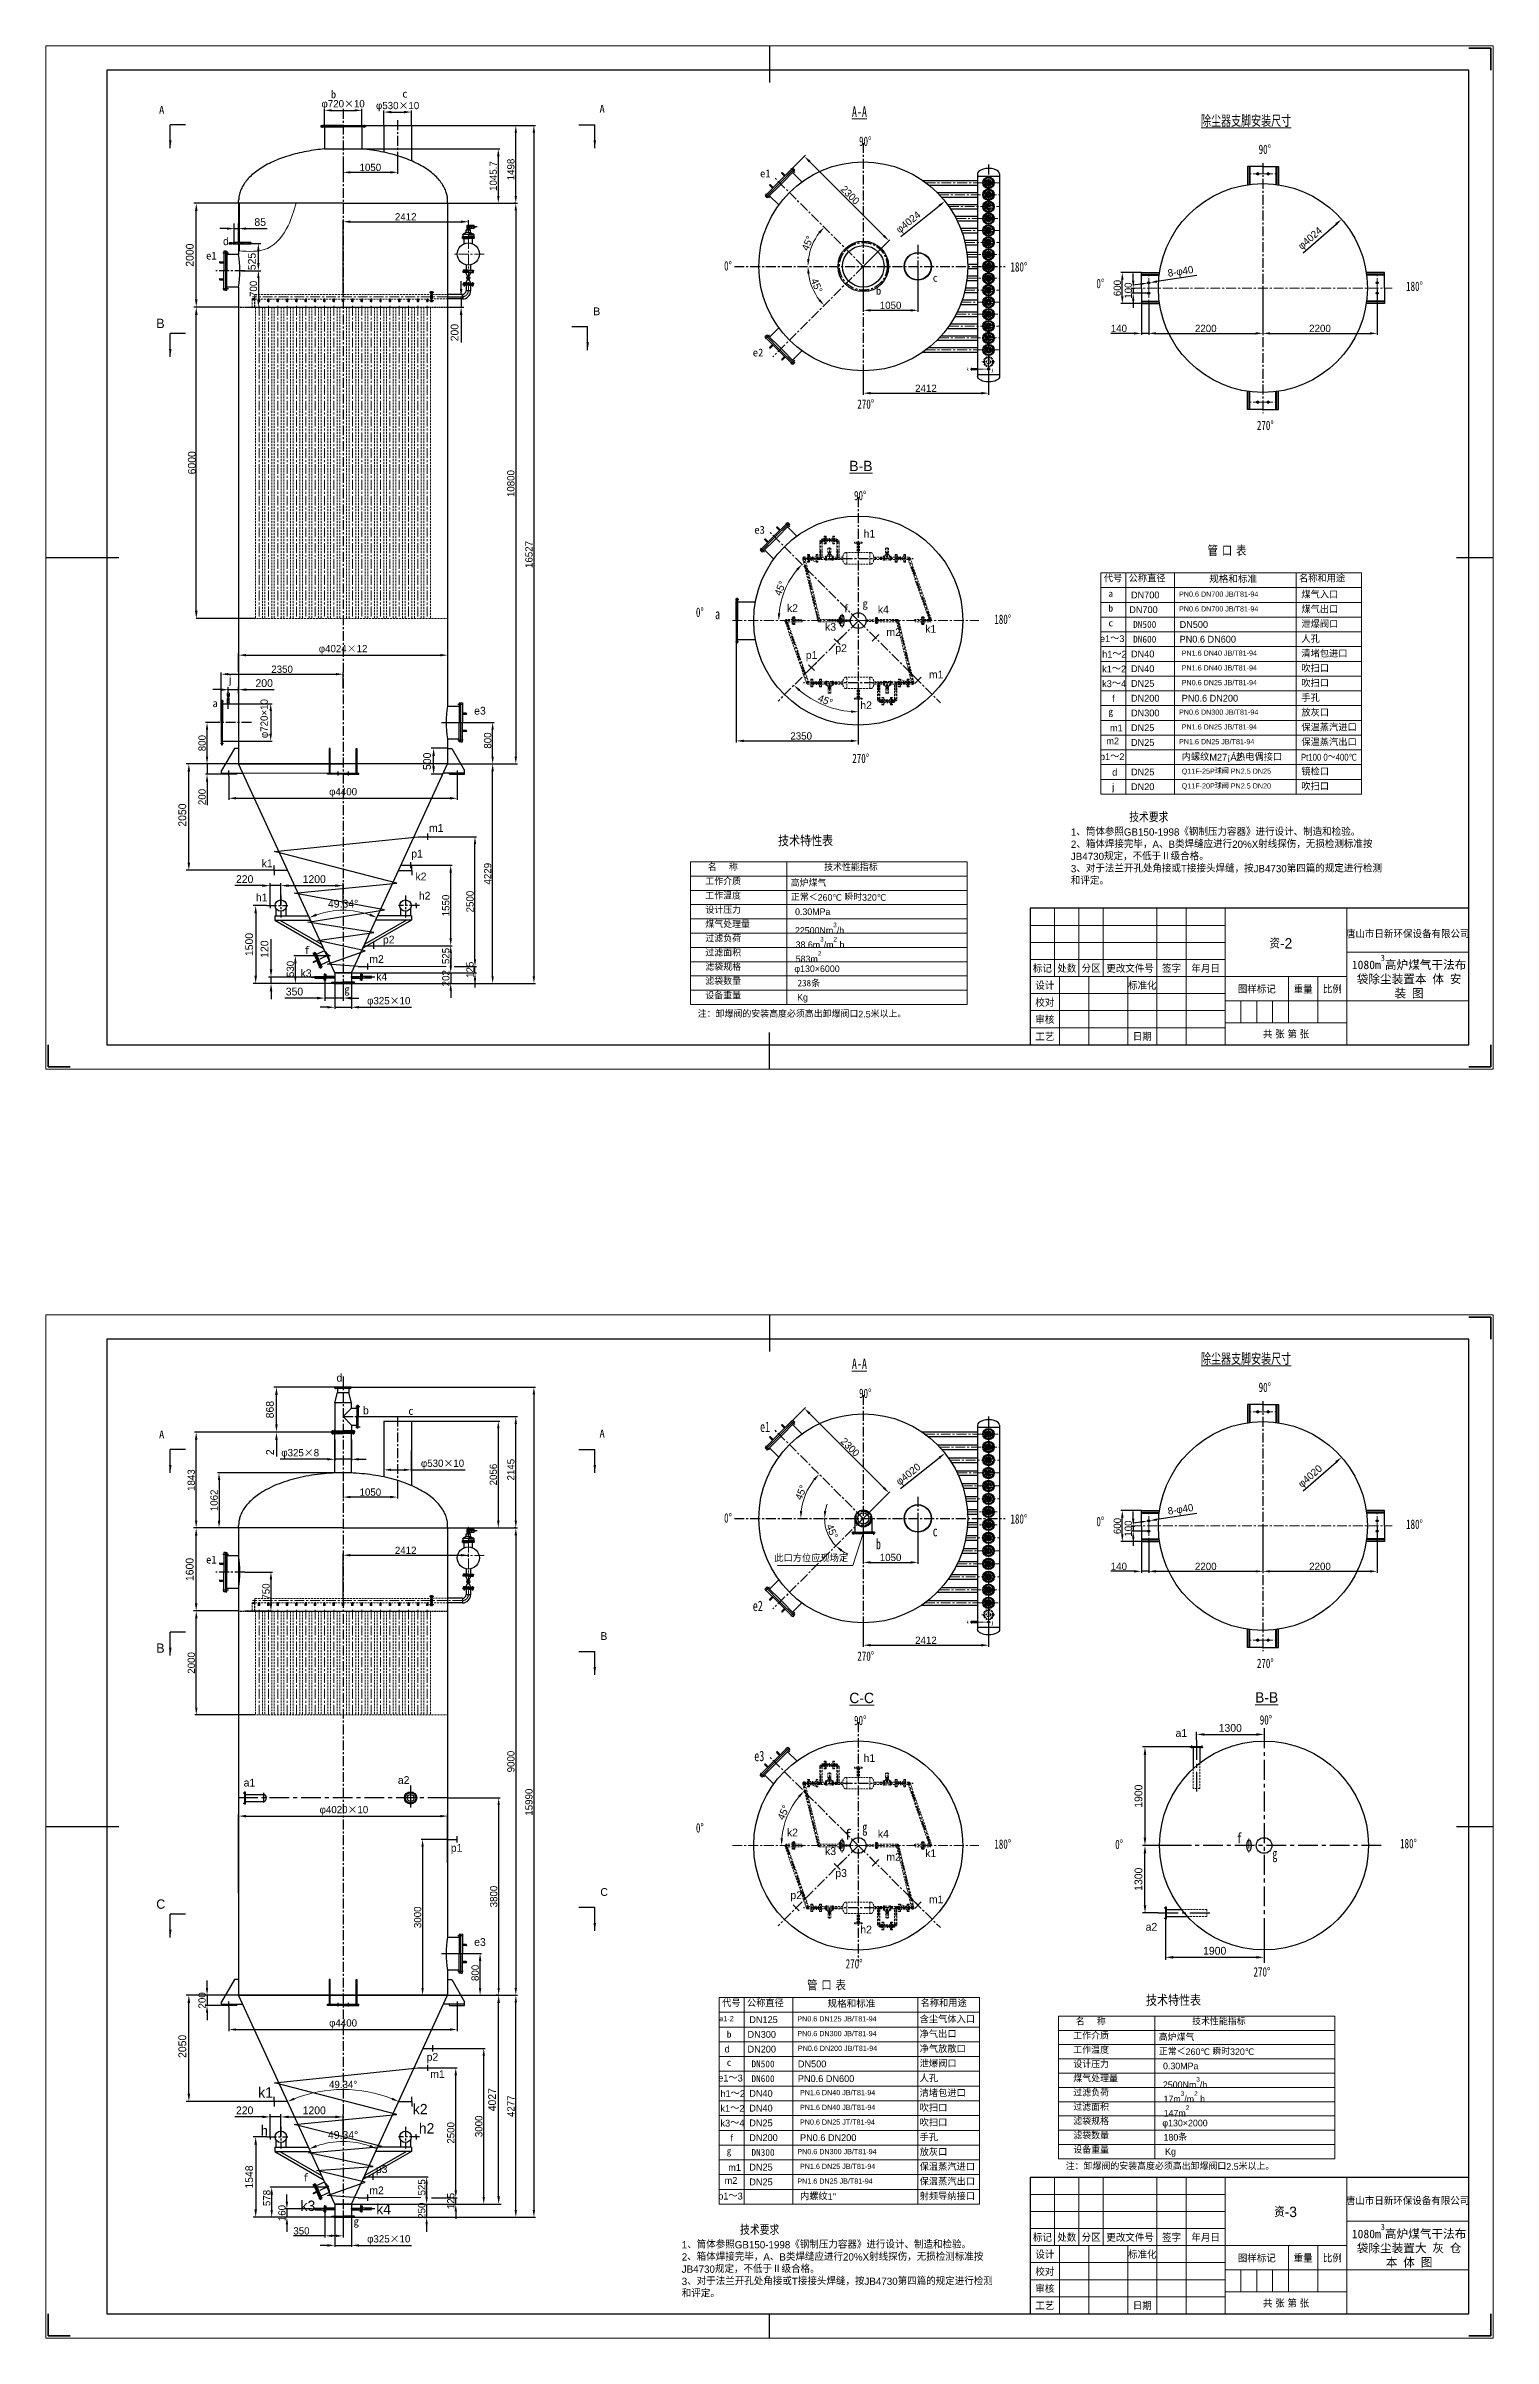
# Model space of a CAD drawing. Header units: millimetres. Extents: x 48549 to 244689, y 99496 to 172785.
# Drawn here: x 216813 to 244689, y 128630 to 172785 of the extents above; entities that cross this region are included whole.
import ezdxf
from ezdxf.enums import TextEntityAlignment as Align

# ---------------------------------------------------------------- set-up
doc = ezdxf.new("R2010")
doc.units = ezdxf.units.MM
doc.header["$LTSCALE"] = 3
for name, pattern in [('ACAD_ISO02W100', [15, 12, -3]), ('CENTER', [50.8, 31.75, -6.35, 6.35, -6.35]), ('CENTERX2', [101.6, 63.5, -12.7, 12.7, -12.7]), ('DASHED', [19.05, 12.7, -6.35])]:
    doc.linetypes.add(name, pattern=pattern)
for name, color, linetype, lineweight in [('1', 1, 'CENTER', 13), ('center', 1, 'CENTER', 9), ('Layer2', 6, 'Continuous', 9), ('Layer3', 6, 'Continuous', 18), ('Layer4', 4, 'DASHED', 5), ('中心线', 1, 'CENTERX2', 18), ('图层1', 7, 'Continuous', 30), ('图层2', 1, 'CENTERX2', 15), ('图层3', 6, 'Continuous', 9), ('图层4', 4, 'ACAD_ISO02W100', 9), ('图框_内框线', 5, 'Continuous', 30), ('图框_外框线', 7, 'Continuous', 9), ('图框_角线', 5, 'Continuous', 35)]:
    doc.layers.add(name, color=color, linetype=linetype, lineweight=lineweight)
doc.layers.add('3中心线层', color=1, linetype='CENTER', plot=False)
doc.layers.add('Layer1', color=1, linetype='CENTERX2')
doc.styles.get("Standard").update_dxf_attribs({"font": 'isocp.shx', "width": 0.707, "bigfont": 'hztxt.shx'})
doc.styles.add('仿宋体', font='ttxt1.shx', dxfattribs={"bigfont": 'hzfs.shx'})
doc.styles.add('工程字', font='gbenor.shx', dxfattribs={"bigfont": 'gbcbig.shx'})
doc.dimstyles.new('ISO-25', dxfattribs={"dimtxt": 150, "dimasz": 150, "dimexe": 50, "dimexo": 0, "dimgap": 50, "dimtad": 1, "dimdec": 1, "dimdsep": 46, "dimtxsty": '仿宋体', "dimcen": 2.5, "dimazin": 0, "dimtfac": 1, "dimtdec": 1, "dimtmove": 0, "dimatfit": 3, "dimfxl": 1, "dimarcsym": 0})

msp = doc.modelspace()

# ---------------------------------------------------------------- texts
at = {"layer": 'Layer3', "style": '仿宋体'}
for p in [(234546.741, 166525.552), (234546.741, 142392.896)]:
    msp.add_text('k', height=62, dxfattribs=at).set_placement(p)
at = {"layer": 'Layer3', "style": '仿宋体', "width": 0.85}
msp.add_text(' Pt100 0～400℃', height=131.64434, dxfattribs=at).set_placement((240945.89, 159016.924))
at = {"layer": 'Layer3', "style": '仿宋体'}
for s, height, p in [('资-2', 200, (240600.548, 155507.283)), ('唐山市日新环保设备有限公司', 140.79, (243043.683, 155688.942)), ('标记', 140.79, (236006.895, 155022.45)), ('处数', 140.79, (236476.195, 155022.45)), ('分区', 140.79, (236945.495, 155022.45)), ('更改文件号', 140.79, (237696.375, 155022.45)), ('签字', 140.79, (238494.185, 155022.45)), ('年月日', 140.79, (239151.205, 155022.45)), ('设计', 140.79, (236053.825, 154693.94)), ('标准化', 140.79, (237931.025, 154693.94)), ('图样标记', 140.79, (240136.735, 154623.545)), ('重量', 140.79, (241028.405, 154623.545)), ('比例', 140.79, (241591.565, 154623.545)), ('校对', 140.79, (236053.825, 154365.43)), ('审核', 140.79, (236053.825, 154036.92)), ('工艺', 140.79, (236053.825, 153708.41)), ('日期', 140.79, (237931.025, 153708.41)), ('共 张 第 张', 140.79, (240699.895, 153755.34)), ('资-3', 200, (240691.355, 131070.785)), ('唐山市日新环保设备有限公司', 140.79, (243040.246, 131286.47)), ('标记', 140.79, (236006.895, 130577.834)), ('设计', 140.79, (236053.825, 130249.324)), ('处数', 140.79, (236476.195, 130577.834)), ('分区', 140.79, (236945.495, 130577.834)), ('更改文件号', 140.79, (237696.375, 130577.834)), ('标准化', 140.79, (237931.025, 130249.324)), ('签字', 140.79, (238494.185, 130577.834)), ('年月日', 140.79, (239151.205, 130577.834)), ('校对', 140.79, (236053.825, 129920.814)), ('图样标记', 140.79, (240136.735, 130178.929)), ('重量', 140.79, (241028.405, 130178.929)), ('比例', 140.79, (241591.565, 130178.929)), ('审核', 140.79, (236053.825, 129592.304)), ('共 张 第 张', 140.79, (240699.895, 129310.724)), ('工艺', 140.79, (236053.825, 129263.794)), ('日期', 140.79, (237931.025, 129263.794))]:
    msp.add_text(s, height=height, dxfattribs=at).set_placement(p, align=Align.MIDDLE)
at = {"layer": 'Layer3'}
for s, insert, char_height, width, attachment_point, style in [('{\\f仿宋_GB2312|b0|i0|c134|p49;b}', (222301.013, 171925.306), 150, 1925.63, 1, '仿宋体'), ('{\\f仿宋_GB2312|b0|i0|c134|p49;c}', (223677.284, 171938.355), 150, 1925.63, 1, '仿宋体'), ('{\\f仿宋_GB2312|b0|i0|c134|p49;A}', (218992.238, 171627.996), 150, 1925.63, 1, '仿宋体'), ('{\\f仿宋_GB2312|b0|i0|c134|p49;A}', (227476.154, 171645.643), 150, 1925.63, 1, '仿宋体'), ('{\\f仿宋_GB2312|b0|i0|c134|p49;e1}', (230568.474, 170402.727), 150, 1925.63, 1, '仿宋体'), ('{\\f仿宋_GB2312|b0|i0|c134|p49;e1}', (219898.786, 168818.801), 150, 1925.63, 1, '仿宋体'), ('d', (220225.486, 169096.447), 150, 1925.63, 1, '仿宋体'), ('{\\f仿宋_GB2312|b0|i0|c134|p49;c}', (233893.37, 168392.154), 150, 1925.63, 1, '仿宋体'), ('{\\f仿宋_GB2312|b0|i0|c134|p49;b}', (232800.681, 168142.781), 150, 1925.63, 1, '仿宋体'), ('B', (218939.161, 167528.43), 180, 1925.63, 1, '仿宋体'), ('B', (227356.764, 167746.521), 150, 1925.63, 1, '仿宋体'), ('{\\f仿宋_GB2312|b0|i0|c134|p49;e2}', (230428.382, 166953.036), 150, 1925.63, 1, '仿宋体'), ('{\\f仿宋_GB2312|b0|i0|c134|p49; j}', (234974.123, 166572), 62, 805.89393, 1, '仿宋体'), ('{\\f仿宋_GB2312|b0|i0|c134|p49;e3}', (230457.565, 163537.963), 150, 1925.63, 1, '仿宋体'), ('h1', (232563.135, 163461.705), 150, 1925.63, 1, '仿宋体'), ('{\\f仿宋_GB2312|b0|i0|c134|p49;g}', (232542.895, 162119.957), 150, 1925.63, 1, '仿宋体'), ('k2', (231087.548, 162029.332), 150, 1925.63, 1, '仿宋体'), ('k3', (231820.925, 161669.464), 150, 1925.63, 1, '仿宋体'), ('{\\f仿宋_GB2312|b0|i0|c134|p49;f}', (232173.902, 162021.727), 150, 1925.63, 1, '仿宋体'), ('k4', (232837.891, 162002.864), 150, 1925.63, 1, '仿宋体'), ('k1', (233750.531, 161629.263), 150, 1925.63, 1, '仿宋体'), ('p2', (232018.88, 161257.956), 150, 1925.63, 1, '仿宋体'), ('m2', (233003.184, 161568.466), 150, 1925.63, 1, '仿宋体'), ('p1', (231450.302, 161127.13), 150, 1925.63, 1, '仿宋体'), ('m1', (233821.696, 160749.955), 150, 1925.63, 1, '仿宋体'), ('j', (220341.062, 160653.989), 150, 1925.63, 1, '仿宋体'), ('{\\f仿宋_GB2312|b0|i0|c134|p49;a}', (220020.847, 160197.275), 150, 1925.63, 1, '仿宋体'), ('e3', (225062.825, 160053.133), 150, 1925.63, 1, '仿宋体'), ('h2', (232500.066, 160158.895), 150, 1925.63, 1, '仿宋体'), ('m1', (224192.58, 157795.43), 150, 1925.63, 1, '仿宋体'), ('p1', (223850.269, 157300.741), 150, 1925.63, 1, '仿宋体'), ('k1', (220969.551, 157113.53), 150, 1925.63, 1, '仿宋体'), ('k2', (223931.968, 156859.482), 150, 1925.63, 1, '仿宋体'), ('h1', (220857.917, 156455.851), 150, 1925.63, 1, '仿宋体'), ('h2', (223997.437, 156489.297), 150, 1925.63, 1, '仿宋体'), ('{\\f仿宋_GB2312|b0|i0|c134|p49;f}', (221790.366, 155439.61), 150, 1925.63, 1, '仿宋体'), ('p2', (223304.44, 155644.902), 150, 1925.63, 1, '仿宋体'), ('k3', (221718.579, 154997.582), 150, 1925.63, 1, '仿宋体'), ('m2', (223043.068, 155269.1), 150, 1925.63, 1, '仿宋体'), ('{\\fFangSong_GB2312|b0|i0|c134|p49;1080m\\H0.7x;\\S3^ ;\\H1.429x;高炉煤气干法布袋除尘装置本 体 安 装 图  }', (243069.711, 154855.209), 164.255, 2235.82907, 5, '工程字'), ('{\\f仿宋_GB2312|b0|i0|c134|p49;g}', (222561.515, 154687.132), 150, 1925.63, 1, '仿宋体'), ('k4', (223177.532, 154930.853), 150, 1925.63, 1, '仿宋体'), ('{\\f仿宋_GB2312|b0|i0|c134|p49;A}', (218992.238, 146110.827), 150, 1925.63, 1, '仿宋体'), ('{\\f仿宋_GB2312|b0|i0|c134|p49;A}', (227476.154, 146128.475), 150, 1925.63, 1, '仿宋体'), ('{\\f仿宋_GB2312|b0|i0|c134|p49;e1}', (219898.786, 143701.633), 150, 1925.63, 1, '仿宋体'), ('B', (227493.776, 142229.352), 150, 1925.63, 1, '仿宋体'), ('{\\f仿宋_GB2312|b0|i0|c134|p49; j}', (234974.123, 142439.344), 62, 805.89393, 1, '仿宋体'), ('B', (218939.161, 142011.261), 180, 1925.63, 1, '仿宋体'), ('h1', (232563.135, 139878.203), 150, 1925.63, 1, '仿宋体'), ('k2', (231087.548, 138445.831), 150, 1925.63, 1, '仿宋体'), ('k4', (232837.891, 138419.363), 150, 1925.63, 1, '仿宋体'), ('p1', (224612.521, 138149.242), 150, 1925.63, 1, '仿宋体'), ('k3', (231820.925, 138085.962), 150, 1925.63, 1, '仿宋体'), ('m2', (233003.184, 137974.964), 150, 1925.63, 1, '仿宋体'), ('k1', (233750.531, 138045.762), 150, 1925.63, 1, '仿宋体'), ('p3', (232018.88, 137664.454), 150, 1925.63, 1, '仿宋体'), ('C', (218939.161, 137081.102), 180, 1925.63, 1, '仿宋体'), ('C', (227493.776, 137299.193), 150, 1925.63, 1, '仿宋体'), ('p2', (231153.318, 137236.643), 150, 1925.63, 1, '仿宋体'), ('m1', (233821.696, 137156.453), 150, 1925.63, 1, '仿宋体'), ('h2', (232500.066, 136575.393), 150, 1925.63, 1, '仿宋体'), ('e3', (225062.825, 136335.965), 150, 1925.63, 1, '仿宋体'), ('p2', (224147.194, 134122.242), 150, 1925.63, 1, '仿宋体'), ('m1', (224216.876, 133791.64), 150, 1925.63, 1, '仿宋体'), ('{\\f仿宋_GB2312|b0|i0|c134|p49;f}', (221769.009, 131800.667), 150, 1925.63, 1, '仿宋体'), ('p3', (223169.982, 131961.167), 150, 1925.63, 1, '仿宋体'), ('m2', (223043.068, 131551.931), 150, 1925.63, 1, '仿宋体'), ('{\\f仿宋_GB2312|b0|i0|c134|p49;g}', (222740.157, 130955.961), 150, 1925.63, 1, '仿宋体'), ('{\\fFangSong_GB2312|b0|i0|c134|p49;1080m\\H0.7x;\\S3^ ;\\H1.429x;高炉煤气干法布袋除尘装置大 灰 仓 本 体 图  }', (243069.711, 130410.594), 164.255, 2235.82907, 5, '工程字')]:
    msp.add_mtext(s, dxfattribs=dict(at, insert=insert, char_height=char_height, width=width, attachment_point=attachment_point, style=style))
at = {"layer": 'Layer3', "char_height": 200, "attachment_point": 1}
for s, insert in [('{\\f仿宋_GB2312|b0|i0|c134|p49;\\LA-A}', (232338.447, 171617.42)), ('{\\f仿宋_GB2312|b0|i0|c134|p49;\\L除尘器支脚安装尺寸}', (239062.588, 171445.301)), ('{\\f仿宋_GB2312|b0|i0|c134|p49;a}', (229701.791, 161941.678)), ('{\\f仿宋_GB2312|b0|i0|c134|p49;\\LA-A}', (232338.447, 147499.764)), ('{\\f仿宋_GB2312|b0|i0|c134|p49;\\L除尘器支脚安装尺寸}', (239062.588, 147599.046)), ('{\\f仿宋_GB2312|b0|i0|c134|p49;e1}', (230568.474, 146285.07)), ('{\\f仿宋_GB2312|b0|i0|c134|p49;b}', (232800.681, 144025.124)), ('{\\f仿宋_GB2312|b0|i0|c134|p49;c}', (233893.37, 144274.497)), ('{\\f仿宋_GB2312|b0|i0|c134|p49;e2}', (230428.382, 142835.379)), ('{\\f仿宋_GB2312|b0|i0|c134|p49;e3}', (230457.565, 139944.461)), ('{\\f仿宋_GB2312|b0|i0|c134|p49;g}', (232538.651, 138572.45)), ('{\\f仿宋_GB2312|b0|i0|c134|p49;f}', (239750.467, 138361.967)), ('{\\f仿宋_GB2312|b0|i0|c134|p49;g}', (240436.626, 138062.837))]:
    msp.add_mtext(s, dxfattribs=dict(at, insert=insert))
at = {"layer": 'Layer3', "char_height": 180, "width": 1925.63, "attachment_point": 1}
for s, insert in [('{\\f仿宋_GB2312|b0|i0|c134|p49;90%%d}', (232475.454, 171037.614)), ('{\\f仿宋_GB2312|b0|i0|c134|p49;0%%d}', (229876.196, 168638.009)), ('{\\f仿宋_GB2312|b0|i0|c134|p49;180%%d}', (235392.045, 168618.311)), ('{\\f仿宋_GB2312|b0|i0|c134|p49;0%%d}', (237047.079, 168297.996)), ('{\\f仿宋_GB2312|b0|i0|c134|p49;270%%d}', (232441.659, 165975.206)), ('{\\f仿宋_GB2312|b0|i0|c134|p49;270%%d}', (240138.304, 165564.798)), ('{\\f仿宋_GB2312|b0|i0|c134|p49;90%%d}', (232378.965, 164213.056)), ('{\\f仿宋_GB2312|b0|i0|c134|p49;0%%d}', (229333.616, 161965.599)), ('{\\f仿宋_GB2312|b0|i0|c134|p49;180%%d}', (235080.869, 161830.71)), ('{\\f仿宋_GB2312|b0|i0|c134|p49;270%%d}', (232345.17, 159150.647)), ('{\\f仿宋_GB2312|b0|i0|c134|p49;90%%d}', (232475.454, 146919.958)), ('{\\f仿宋_GB2312|b0|i0|c134|p49;0%%d}', (229876.196, 144520.353)), ('{\\f仿宋_GB2312|b0|i0|c134|p49;180%%d}', (235392.045, 144500.654)), ('{\\f仿宋_GB2312|b0|i0|c134|p49;0%%d}', (237047.079, 144451.74)), ('{\\f仿宋_GB2312|b0|i0|c134|p49;270%%d}', (232441.659, 141857.549)), ('{\\f仿宋_GB2312|b0|i0|c134|p49;270%%d}', (240138.304, 141718.542)), ('{\\f仿宋_GB2312|b0|i0|c134|p49;90%%d}', (232378.965, 140619.554)), ('{\\f仿宋_GB2312|b0|i0|c134|p49;90%%d}', (240193.644, 140629.554)), ('{\\f仿宋_GB2312|b0|i0|c134|p49;0%%d}', (229333.616, 138548.516)), ('{\\f仿宋_GB2312|b0|i0|c134|p49;180%%d}', (235080.869, 138237.207)), ('{\\f仿宋_GB2312|b0|i0|c134|p49;0%%d}', (237409.075, 138231.535)), ('{\\f仿宋_GB2312|b0|i0|c134|p49;180%%d}', (242895.548, 138247.207)), ('{\\f仿宋_GB2312|b0|i0|c134|p49;270%%d}', (232217.559, 135930.747)), ('{\\f仿宋_GB2312|b0|i0|c134|p49;270%%d}', (240073.096, 135776.354))]:
    msp.add_mtext(s, dxfattribs=dict(at, insert=insert))
at = {"layer": 'Layer3', "style": '仿宋体'}
for s, insert, char_height, attachment_point in [('{\\LB-B}', (232288.637, 164792.861), 200, 1), ('  管 口 表', (239041.025, 163160.376), 200, 1), ('代号', (237189.684, 162586.75), 131.6443, 1), ('公称直径', (237668.13, 162586.75), 131.6443, 1), ('{\\f仿宋_GB2312|b0|i0|c134|p49;  规格和标准}', (239041.025, 162586.75), 131.64434, 1), ('名称和用途', (240949.475, 162586.75), 131.6443, 1), ('{\\f仿宋_GB2312|b0|i0|c134|p49; a}', (237189.684, 162302.593), 131.64434, 1), (' DN700', (237664.546, 162274.289), 131.6443, 1), (' PN0.6 DN700 JB/T81-94', (238600.573, 162274.289), 100, 1), (' 煤气入口', (240945.89, 162274.289), 131.6443, 1), ('{\\f仿宋_GB2312|b0|i0|c134|p49; c}', (237189.684, 161734.281), 131.64434, 1), ('{\\f仿宋_GB2312|b0|i0|c134|p49; b}', (237189.684, 162018.437), 131.64434, 1), ('  DN700', (237581.906, 161990.133), 131.6443, 1), ('{\\f仿宋_GB2312|b0|i0|c134|p49; DN500}', (237664.546, 161705.977), 131.64434, 1), (' PN0.6 DN700 JB/T81-94', (238600.573, 161990.133), 100, 1), (' DN500', (238600.573, 161705.977), 131.6443, 1), (' 煤气出口', (240945.89, 161990.133), 131.6443, 1), (' 泄爆阀口', (240945.89, 161705.977), 131.6443, 1), (' e1～3', (237066.853, 161432.373), 131.6443, 1), ('{\\f仿宋_GB2312|b0|i0|c134|p49; DN600}', (237664.546, 161421.82), 131.64434, 1), (' PN0.6 DN600 ', (238600.573, 161421.82), 131.64434, 1), (' 人孔', (240945.89, 161421.82), 131.6443, 1), ('k1～2 ', (237158.788, 160848.52), 131.6443, 1), ('h1～2 ', (237158.788, 161132.676), 131.6443, 1), (' DN40', (237664.546, 161137.664), 131.6443, 1), (' DN40', (237664.546, 160853.507), 131.6443, 1), ('PN1.6 DN40 JB/T81-94', (238690.133, 161137.664), 100, 1), ('PN1.6 DN40 JB/T81-94', (238690.133, 160853.507), 100, 1), (' 清堵包进口', (240945.89, 161137.664), 131.6443, 1), (' 吹扫口', (240945.89, 160853.507), 131.6443, 1), ('k3～4 ', (237158.788, 160564.363), 131.6443, 1), ('f ', (237351.268, 160280.207), 131.6443, 1), (' DN25', (237664.546, 160569.351), 131.6443, 1), (' DN200', (237664.546, 160285.194), 131.6443, 1), ('PN0.6 DN25 JB/T81-94', (238690.133, 160569.351), 100, 1), ('PN0.6 DN200', (238690.133, 160285.194), 131.64434, 1), (' 手孔', (240945.89, 160285.194), 131.6443, 1), (' 吹扫口', (240945.89, 160569.351), 131.6443, 1), ('{\\f仿宋_GB2312|b0|i0|c134|p49; g}', (237189.684, 160029.342), 131.64434, 1), (' DN300', (237664.546, 160001.038), 131.6443, 1), (' PN0.6 DN300 JB/T81-94', (238600.573, 160001.038), 100, 1), (' 放灰口', (240945.89, 160001.038), 131.6443, 1), (' m2', (237189.684, 159461.029), 131.6443, 1), ('m1 ', (237308.338, 159711.894), 131.6443, 1), (' DN25', (237664.546, 159716.882), 131.6443, 1), (' DN25', (237664.546, 159432.725), 131.6443, 1), (' PN1.6 DN25 JB/T81-94', (238600.573, 159432.725), 100, 1), ('PN1.6 DN25 JB/T81-94', (238690.133, 159716.882), 100, 1), (' 保温蒸汽进口', (240945.89, 159716.882), 131.6443, 1), (' 保温蒸汽出口', (240945.89, 159432.725), 131.6443, 1), (' p1～2', (237066.853, 159159.122), 131.6443, 1), ('内螺纹M27{\\fArial|b0|i0|c0|p32;¡Á}2', (238690.133, 159148.569), 131.64434, 1), (' 热电偶接口', (239687.302, 159148.569), 131.6443, 1), ('j ', (237351.268, 158575.268), 131.6443, 1), ('d ', (237351.268, 158859.425), 131.6443, 1), (' DN25', (237664.546, 158864.412), 131.6443, 1), (' DN20', (237664.546, 158580.256), 131.6443, 1), ('Q11F-25P球阀 PN2.5 DN25', (238690.133, 158864.412), 100, 1), ('Q11F-20P球阀 PN2.5 DN20', (238690.133, 158580.256), 100, 1), (' 镜检口', (240945.89, 158864.412), 131.6443, 1), (' 吹扫口', (240945.89, 158580.256), 131.6443, 1), ('  {\\H1.667x;技术特性表}', (230820.042, 157576.556), 127.26091, 1), (' 工作介质', (229467.639, 156747.335), 127.2609, 1), ('  名     称', (229467.639, 157022.03), 127.2609, 1), ('  技术性能指标', (231708.603, 157022.03), 127.2609, 1), (' 工作温度', (229467.639, 156472.64), 127.2609, 1), (' 高炉煤气', (231113.381, 156719.974), 127.2609, 1), (' 正常＜260℃ 瞬时320℃ ', (231116.128, 156445.279), 127.26091, 1), (' 煤气处理量', (229467.639, 155923.251), 127.2609, 1), (' 设计压力', (229467.639, 156197.946), 127.2609, 1), (' 22500Nm{\\H0.7x;\\S3^ ;}/h', (231193.062, 155895.889), 127.26091, 1), (' 0.30MPa', (231195.626, 156170.584), 127.2609, 1), (' 过滤负荷', (229467.639, 155648.556), 127.2609, 1), (' 38.6m{\\H0.7x;\\S3^ ;}/m{\\H0.7x;\\S2^ ;}.h', (231205.884, 155621.195), 127.26091, 1), (' 过滤面积', (229467.639, 155373.861), 127.2609, 1), (' 滤袋规格', (229467.639, 155099.167), 127.2609, 1), (' φ130×6000', (231182.804, 155071.805), 127.2609, 1), (' 583m{\\H0.7x;\\S2^ ;}', (231208.448, 155346.5), 127.26091, 1), (' 滤袋数量', (229467.639, 154824.472), 127.2609, 1), (' 设备重量', (229467.639, 154549.777), 127.2609, 1), ('{\\fFangSong_GB2312|b0|i0|c134|p49; 238条}', (231205.884, 154797.11), 127.26091, 1), ('注：卸爆阀的安装高度必须高出卸爆阀口2.5米以上。', (229368.894, 154197.41), 127.26091, 1), ('Kg', (231282.817, 154522.416), 127.2609, 1), (' 此口方位应现场定', (230794.443, 143714.808), 131.6443, 1), ('{\\LC-C}', (232288.637, 141062.247), 200, 1), ('{\\LB-B}', (240103.315, 141072.247), 200, 1), ('{\\f仿宋_GB2312|b0|i0|c134|p49;f}', (232190.359, 138430.545), 200, 1), ('代号', (229837.608, 135143.764), 131.6443, 1), ('公称直径', (230316.054, 135143.764), 131.6443, 1), ('  管 口 表', (231325.407, 135526.381), 200, 1), ('{\\f仿宋_GB2312|b0|i0|c134|p49;  规格和标准}', (231688.949, 135143.764), 131.64434, 1), ('名称和用途', (233660.628, 135143.764), 131.6443, 1), ('  {\\H1.667x;技术特性表}', (237907.456, 135241.547), 127.26091, 1), (' a1-2', (229746.531, 134835.433), 100, 1), (' DN125', (230312.47, 134831.303), 131.6443, 1), (' PN0.6 DN125 JB/T81-94', (231248.498, 134831.303), 100, 1), (' 含尘气体入口', (233593.815, 134831.303), 131.6443, 1), ('  名     称', (236555.053, 134788.081), 127.2609, 1), ('  技术性能指标', (238796.017, 134788.081), 127.2609, 1), (' d', (229837.608, 134264.934), 131.6443, 1), ('{\\f仿宋_GB2312|b0|i0|c134|p49; b}', (229837.608, 134549.091), 131.64434, 1), ('  DN300', (230229.831, 134547.147), 131.6443, 1), ('  DN200', (230229.831, 134262.99), 131.6443, 1), (' PN0.6 DN300 JB/T81-94', (231248.498, 134547.147), 100, 1), (' {\\H0.7596x;PN0.6 DN200 JB/T81-94}', (231248.498, 134262.99), 131.64434, 1), (' 净气出口', (233593.815, 134547.147), 131.6443, 1), (' 净气放散口', (233593.815, 134262.99), 131.6443, 1), (' 工作介质', (236555.053, 134513.386), 127.2609, 1), (' 工作温度', (236555.053, 134238.692), 127.2609, 1), (' 高炉煤气', (238200.795, 134486.025), 127.2609, 1), ('{\\f仿宋_GB2312|b0|i0|c134|p49; c}', (229837.608, 134007.138), 131.64434, 1), ('{\\f仿宋_GB2312|b0|i0|c134|p49; DN500}', (230312.47, 133978.834), 131.64434, 1), (' DN500', (231248.498, 133978.834), 131.6443, 1), (' 泄爆阀口', (233593.815, 133978.834), 131.6443, 1), (' 设计压力', (236555.053, 133963.997), 127.2609, 1), (' 正常＜260℃ 瞬时320℃ ', (238203.542, 134211.33), 127.26091, 1), (' 0.30MPa', (238283.041, 133936.635), 127.2609, 1), ('k1', (220902.67, 133463.242), 200, 1), (' e1～3', (229714.777, 133705.231), 131.6443, 1), ('h1～2 ', (229806.713, 133405.533), 131.6443, 1), (' DN40', (230312.47, 133410.521), 131.6443, 1), ('{\\f仿宋_GB2312|b0|i0|c134|p49; DN600}', (230312.47, 133694.677), 131.64434, 1), (' PN0.6 DN600 ', (231248.498, 133694.677), 131.64434, 1), ('PN1.6 DN40 JB/T81-94', (231338.057, 133410.521), 100, 1), (' 清堵包进口', (233593.815, 133410.521), 131.6443, 1), (' 人孔', (233593.815, 133694.677), 131.6443, 1), (' 煤气处理量', (236555.053, 133689.302), 127.2609, 1), (' 过滤负荷', (236555.053, 133414.607), 127.2609, 1), (' 2500Nm{\\H0.7x;\\S3^ ;}/h', (238280.476, 133661.941), 127.26091, 1), (' 17m{\\H0.7x;\\S3^ ;}/m{\\H0.7x;\\S2^ ;}.h', (238293.298, 133387.246), 127.26091, 1), ('k2', (224164.158, 133142.313), 200, 3), ('k1～2 ', (229806.713, 133121.377), 131.6443, 1), (' DN40', (230312.47, 133126.365), 131.6443, 1), ('PN1.6 DN40 JB/T81-94', (231338.057, 133126.365), 100, 1), (' 吹扫口', (233593.815, 133126.365), 131.6443, 1), (' 过滤面积', (236555.053, 133139.913), 127.2609, 1), (' 147m{\\H0.7x;\\S2^ ;}', (238295.862, 133112.551), 127.26091, 1), ('{\\f仿宋_GB2312|b0|i0|c134|p49;h}', (220951.724, 132731.471), 200, 1), ('h2', (223997.437, 132772.129), 200, 1), ('k3～4 ', (229806.713, 132837.221), 131.6443, 1), ('f ', (229999.193, 132553.064), 131.6443, 1), (' DN25', (230312.47, 132842.208), 131.6443, 1), (' DN200', (230312.47, 132558.052), 131.6443, 1), ('PN0.6 DN25 JT/T81-94', (231338.057, 132842.208), 100, 1), ('PN0.6 DN200', (231338.057, 132558.052), 131.64434, 1), (' 手孔', (233593.815, 132558.052), 131.6443, 1), (' 吹扫口', (233593.815, 132842.208), 131.6443, 1), (' 滤袋规格', (236555.053, 132865.218), 127.2609, 1), (' 滤袋数量', (236555.053, 132590.523), 127.2609, 1), (' φ130×2000', (238270.218, 132837.857), 127.2609, 1), (' 180条', (238293.298, 132563.162), 127.2609, 1), ('{\\f仿宋_GB2312|b0|i0|c134|p49; g}', (229837.608, 132302.199), 131.64434, 1), ('{\\f仿宋_GB2312|b0|i0|c134|p49; DN300}', (230312.47, 132273.895), 131.64434, 1), (' PN0.6 DN300 JB/T81-94', (231248.498, 132273.895), 100, 1), (' 放灰口', (233593.815, 132273.895), 131.6443, 1), (' 设备重量', (236555.053, 132315.829), 127.2609, 1), ('Kg', (238370.232, 132288.467), 127.2609, 1), (' m2', (229837.608, 131733.886), 131.6443, 1), ('m1 ', (229956.263, 131984.751), 131.6443, 1), (' DN25', (230312.47, 131989.739), 131.6443, 1), (' DN25', (230312.47, 131705.582), 131.6443, 1), (' PN1.6 DN25 JB/T81-94', (231248.498, 131705.582), 100, 1), ('PN1.6 DN25 JB/T81-94', (231338.057, 131989.739), 100, 1), (' 保温蒸汽进口', (233593.815, 131989.739), 131.6443, 1), (' 保温蒸汽出口', (233593.815, 131705.582), 131.6443, 1), ('注：卸爆阀的安装高度必须高出卸爆阀口2.5米以上。', (236456.309, 132000.661), 127.26091, 1), ('k3', (221718.579, 131280.414), 200, 1), ('k4', (223177.532, 131213.685), 200, 1), (' p1～3', (229714.777, 131431.979), 131.6443, 1), ('内螺纹1"', (231338.057, 131421.426), 131.6443, 1), (' 射频导纳接口', (233593.815, 131421.426), 131.6443, 1)]:
    msp.add_mtext(s, dxfattribs=dict(at, insert=insert, char_height=char_height, attachment_point=attachment_point))
at = {"layer": '图层3', "char_height": 180, "width": 1925.63, "attachment_point": 1}
for s, insert in [('{\\f仿宋_GB2312|b0|i0|c134|p49;90%%d}', (240172.099, 170882.029)), ('{\\f仿宋_GB2312|b0|i0|c134|p49;180%%d}', (243011.564, 168244.86)), ('{\\f仿宋_GB2312|b0|i0|c134|p49;90%%d}', (240172.099, 147035.774)), ('{\\f仿宋_GB2312|b0|i0|c134|p49;180%%d}', (243011.564, 144398.605))]:
    msp.add_mtext(s, dxfattribs=dict(at, insert=insert))
at = {"layer": '图层3', "attachment_point": 1, "style": '仿宋体'}
for s, insert, char_height, width in [('                    {\\H1.191x;技术要求}\\P{\\H0.9329x;1、筒体参照GB150-1998《钢制压力容器》进行设计、制造和检验。\\P2、箱体焊接完毕，A、B类焊缝应进行20%X射线探伤，无损检测标准按JB4730规定，不低于Ⅱ级合格。\\P3、对于法兰开孔处角接或T接接头焊缝，按JB4730第四篇的规定进行检测和评定。}', (236555.31, 158012.234), 151.14111, 6082.05337), ('d', (222412.479, 147205.001), 150, 1925.63), ('b', (222920.235, 146574.899), 150, 1925.63), ('{\\f仿宋_GB2312|b0|i0|c134|p49;c}', (223792.983, 146565.81), 150, 1925.63), ('a1', (238571.535, 140361.618), 150, 1925.63), ('a1', (220622.097, 139406.308), 150, 1925.63), ('a2', (223593.122, 139455.321), 150, 1925.63), ('a2', (237996.123, 136628.917), 150, 1925.63), ('                    {\\H1.191x;技术要求}\\P{\\H0.9329x;1、筒体参照GB150-1998《钢制压力容器》进行设计、制造和检验。\\P2、箱体焊接完毕，A、B类焊缝应进行20%X射线探伤，无损检测标准按JB4730规定，不低于Ⅱ级合格。\\P3、对于法兰开孔处角接或T接接头焊缝，按JB4730第四篇的规定进行检测和评定。}', (229060.33, 130800.108), 151.14111, 6082.05337)]:
    msp.add_mtext(s, dxfattribs=dict(at, insert=insert, char_height=char_height, width=width))

# ---------------------------------------------------------------- blocks, each defined once
blk = doc.blocks.new('*D160')
at = {"layer": 'Defpoints', "color": 0, "ltscale": 3}
for p in [(222376, 154776), (222701, 154776), (222701, 154266)]:
    blk.add_point(p, dxfattribs=at)
at = {"layer": '图层3', "color": 0, "lineweight": -2, "ltscale": 3}
for p, q in [((222376, 154776), (222376, 154236)), ((222701, 154776), (222701, 154236)), ((222236, 154266), (222096, 154266)), ((222376, 154266), (222701, 154266)), ((222841, 154266), (223853, 154266))]:
    blk.add_line(p, q, dxfattribs=at)
at = {"layer": '图层3', "color": 0, "ltscale": 3}
for points in [[(222236, 154290), (222236, 154243), (222376, 154266)], [(222841, 154290), (222841, 154243), (222701, 154266)]]:
    blk.add_solid(points, dxfattribs=at)
at = {"layer": '图层3', "color": 0, "ltscale": 3, "insert": (223417, 154372), "char_height": 140, "attachment_point": 5, "style": '仿宋体'}
blk.add_mtext('φ325{\\fSimSun|b0|i0|c134|p2;×}10', dxfattribs=at)
blk = doc.blocks.new('*D161')
at = {"layer": 'Defpoints', "color": 0, "ltscale": 3}
for p in [(224552, 158954), (225418, 158954), (222629, 154725)]:
    blk.add_point(p, dxfattribs=at)
at = {"layer": '图层3', "color": 0, "lineweight": -2, "ltscale": 3}
for p, q in [((224552, 158954), (225448, 158954)), ((225418, 154865), (225418, 158814)), ((222629, 154725), (225448, 154725))]:
    blk.add_line(p, q, dxfattribs=at)
at = {"layer": '图层3', "color": 0, "ltscale": 3}
for points in [[(225395, 158814), (225441, 158814), (225418, 158954)], [(225395, 154865), (225441, 154865), (225418, 154725)]]:
    blk.add_solid(points, dxfattribs=at)
at = {"layer": '图层3', "color": 0, "ltscale": 3, "insert": (225323, 156839), "char_height": 140, "attachment_point": 5, "rotation": 90, "style": '仿宋体'}
blk.add_mtext('4229', dxfattribs=at)
blk = doc.blocks.new('*D162')
at = {"layer": 'Defpoints', "color": 0, "ltscale": 3}
for p in [(224138, 171252), (222538, 154725), (226213, 154725)]:
    blk.add_point(p, dxfattribs=at)
at = {"layer": '图层3', "color": 0, "lineweight": -2, "ltscale": 3}
for p, q in [((224138, 171252), (226243, 171252)), ((226213, 171112), (226213, 154865)), ((222538, 154725), (226243, 154725))]:
    blk.add_line(p, q, dxfattribs=at)
at = {"layer": '图层3', "color": 0, "ltscale": 3}
for points in [[(226189, 171112), (226236, 171112), (226213, 171252)], [(226189, 154865), (226236, 154865), (226213, 154725)]]:
    blk.add_solid(points, dxfattribs=at)
at = {"layer": '图层3', "color": 0, "ltscale": 3, "insert": (226118, 162988), "char_height": 140, "attachment_point": 5, "rotation": 90, "style": '仿宋体'}
blk.add_mtext('16527', dxfattribs=at)
blk = doc.blocks.new('*D163')
at = {"layer": 'Defpoints', "color": 0, "ltscale": 3}
for p in [(220338, 158720), (224738, 158754), (224738, 158292)]:
    blk.add_point(p, dxfattribs=at)
at = {"layer": '图层3', "color": 0, "lineweight": -2, "ltscale": 3}
for p, q in [((220338, 158720), (220338, 158262)), ((224738, 158754), (224738, 158262)), ((220478, 158292), (224598, 158292))]:
    blk.add_line(p, q, dxfattribs=at)
at = {"layer": '图层3', "color": 0, "ltscale": 3}
for points in [[(220478, 158316), (220478, 158269), (220338, 158292)], [(224598, 158316), (224598, 158269), (224738, 158292)]]:
    blk.add_solid(points, dxfattribs=at)
at = {"layer": '图层3', "color": 0, "ltscale": 3, "insert": (222538, 158398), "char_height": 140, "attachment_point": 5, "style": '仿宋体'}
blk.add_mtext('φ4400', dxfattribs=at)
blk = doc.blocks.new('*D164')
at = {"layer": 'Defpoints', "color": 0, "ltscale": 3}
for p in [(222538, 171252), (225864, 171252), (224552, 169754)]:
    blk.add_point(p, dxfattribs=at)
at = {"layer": '图层3', "color": 0, "lineweight": -2, "ltscale": 3}
for p, q in [((222538, 171252), (225894, 171252)), ((225864, 169894), (225864, 171112)), ((224552, 169754), (225894, 169754))]:
    blk.add_line(p, q, dxfattribs=at)
at = {"layer": '图层3', "color": 0, "ltscale": 3}
for points in [[(225841, 171112), (225887, 171112), (225864, 171252)], [(225841, 169894), (225887, 169894), (225864, 169754)]]:
    blk.add_solid(points, dxfattribs=at)
at = {"layer": '图层3', "color": 0, "ltscale": 3, "insert": (225769, 170404), "char_height": 140, "attachment_point": 5, "rotation": 90, "style": '仿宋体'}
blk.add_mtext('1498', dxfattribs=at)
blk = doc.blocks.new('*D165')
at = {"layer": 'Defpoints', "color": 0, "ltscale": 3}
for p in [(222701, 154927), (222701, 154725), (224611, 154725)]:
    blk.add_point(p, dxfattribs=at)
at = {"layer": '图层3', "color": 0, "lineweight": -2, "ltscale": 3}
for p, q in [((224611, 155067), (224611, 155207)), ((222701, 154927), (224641, 154927)), ((222701, 154725), (224641, 154725)), ((224611, 154927), (224611, 154725)), ((224611, 154585), (224611, 154445))]:
    blk.add_line(p, q, dxfattribs=at)
at = {"layer": '图层3', "color": 0, "ltscale": 3}
for points in [[(224587, 155067), (224634, 155067), (224611, 154927)], [(224587, 154585), (224634, 154585), (224611, 154725)]]:
    blk.add_solid(points, dxfattribs=at)
at = {"layer": '图层3', "color": 0, "ltscale": 3, "insert": (224516, 154826), "char_height": 140, "attachment_point": 5, "rotation": 90, "style": '仿宋体'}
blk.add_mtext('202', dxfattribs=at)
blk = doc.blocks.new('*D166')
at = {"layer": 'Defpoints', "color": 0, "ltscale": 3}
for p in [(222898, 171543), (222178, 171234), (222898, 171234)]:
    blk.add_point(p, dxfattribs=at)
at = {"layer": '图层3', "color": 0, "lineweight": -2, "ltscale": 3}
for p, q in [((222178, 171234), (222178, 171573)), ((222318, 171543), (222758, 171543)), ((222898, 171234), (222898, 171573))]:
    blk.add_line(p, q, dxfattribs=at)
at = {"layer": '图层3', "color": 0, "ltscale": 3}
for points in [[(222318, 171566), (222318, 171520), (222178, 171543)], [(222758, 171566), (222758, 171520), (222898, 171543)]]:
    blk.add_solid(points, dxfattribs=at)
at = {"layer": '图层3', "color": 0, "ltscale": 3, "insert": (222538, 171649), "char_height": 140, "attachment_point": 5, "style": '仿宋体'}
blk.add_mtext('φ720{\\fSimSun|b0|i0|c134|p2;×}10', dxfattribs=at)
blk = doc.blocks.new('*D167')
at = {"layer": 'Defpoints', "color": 0, "ltscale": 3}
for p in [(224552, 159754), (225418, 159754), (224552, 158954)]:
    blk.add_point(p, dxfattribs=at)
at = {"layer": '图层3', "color": 0, "lineweight": -2, "ltscale": 3}
for p, q in [((224552, 159754), (225448, 159754)), ((225418, 159094), (225418, 159614)), ((224552, 158954), (225448, 158954))]:
    blk.add_line(p, q, dxfattribs=at)
at = {"layer": '图层3', "color": 0, "ltscale": 3}
for points in [[(225395, 159614), (225441, 159614), (225418, 159754)], [(225395, 159094), (225441, 159094), (225418, 158954)]]:
    blk.add_solid(points, dxfattribs=at)
at = {"layer": '图层3', "color": 0, "ltscale": 3, "insert": (225323, 159404), "char_height": 140, "attachment_point": 5, "rotation": 90, "style": '仿宋体'}
blk.add_mtext('800', dxfattribs=at)
blk = doc.blocks.new('*D168')
at = {"layer": 'Defpoints', "color": 0, "ltscale": 3}
for p in [(223853, 171510), (223324, 171236), (223853, 171236)]:
    blk.add_point(p, dxfattribs=at)
at = {"layer": '图层3', "color": 0, "lineweight": -2, "ltscale": 3}
for p, q in [((223324, 171236), (223324, 171540)), ((223464, 171510), (223713, 171510)), ((223853, 171236), (223853, 171540))]:
    blk.add_line(p, q, dxfattribs=at)
at = {"layer": '图层3', "color": 0, "ltscale": 3}
for points in [[(223464, 171533), (223464, 171486), (223324, 171510)], [(223713, 171533), (223713, 171486), (223853, 171510)]]:
    blk.add_solid(points, dxfattribs=at)
at = {"layer": '图层3', "color": 0, "ltscale": 3, "insert": (223588, 171615), "char_height": 140, "attachment_point": 5, "style": '仿宋体'}
blk.add_mtext('φ530{\\fSimSun|b0|i0|c134|p2;×}10', dxfattribs=at)
blk = doc.blocks.new('*D212')
at = {"layer": 'Defpoints', "color": 0, "ltscale": 3}
for p in [(219710, 167754), (220526, 167754), (220853, 161754)]:
    blk.add_point(p, dxfattribs=at)
at = {"layer": '图层3', "color": 0, "lineweight": -2, "ltscale": 3}
for p, q in [((220526, 167754), (219710, 167754)), ((219710, 161904), (219710, 167604)), ((220853, 161754), (219710, 161754))]:
    blk.add_line(p, q, dxfattribs=at)
at = {"layer": '图层3', "color": 0, "ltscale": 3}
for points in [[(219685, 167604), (219735, 167604), (219710, 167754)], [(219685, 161904), (219735, 161904), (219710, 161754)]]:
    blk.add_solid(points, dxfattribs=at)
at = {"layer": '图层3', "color": 0, "ltscale": 3, "insert": (219625, 164754), "char_height": 150, "attachment_point": 5, "rotation": 90, "style": '仿宋体'}
blk.add_mtext('6000', dxfattribs=at)
blk = doc.blocks.new('*D213')
at = {"layer": 'Defpoints', "color": 0, "ltscale": 3}
for p in [(222538, 170581), (223588, 170581), (222538, 170349)]:
    blk.add_point(p, dxfattribs=at)
at = {"layer": '图层3', "color": 0, "lineweight": -2, "ltscale": 3}
for p, q in [((222538, 170581), (222538, 170319)), ((223588, 170581), (223588, 170319)), ((223448, 170349), (222678, 170349))]:
    blk.add_line(p, q, dxfattribs=at)
at = {"layer": '图层3', "color": 0, "ltscale": 3}
for points in [[(222678, 170372), (222678, 170325), (222538, 170349)], [(223448, 170372), (223448, 170325), (223588, 170349)]]:
    blk.add_solid(points, dxfattribs=at)
at = {"layer": '图层3', "color": 0, "ltscale": 3, "insert": (223063, 170444), "char_height": 140, "attachment_point": 5, "style": '仿宋体'}
blk.add_mtext('1050', dxfattribs=at)
blk = doc.blocks.new('*D214')
at = {"layer": 'Defpoints', "color": 0, "ltscale": 3}
for p in [(219917, 159754), (220150, 159754), (220526, 158954)]:
    blk.add_point(p, dxfattribs=at)
at = {"layer": '图层3', "color": 0, "lineweight": -2, "ltscale": 3}
for p, q in [((220150, 159754), (219887, 159754)), ((219917, 159094), (219917, 159614)), ((220526, 158954), (219887, 158954))]:
    blk.add_line(p, q, dxfattribs=at)
at = {"layer": '图层3', "color": 0, "ltscale": 3}
for points in [[(219894, 159614), (219940, 159614), (219917, 159754)], [(219894, 159094), (219940, 159094), (219917, 158954)]]:
    blk.add_solid(points, dxfattribs=at)
at = {"layer": '图层3', "color": 0, "ltscale": 3, "insert": (219822, 159354), "char_height": 140, "attachment_point": 5, "rotation": 90, "style": '仿宋体'}
blk.add_mtext('800', dxfattribs=at)
blk = doc.blocks.new('*D149')
at = {"layer": 'Defpoints', "color": 0, "ltscale": 3}
for p in [(219917, 158754), (219967, 158954), (220197, 158754)]:
    blk.add_point(p, dxfattribs=at)
at = {"layer": '图层3', "color": 0, "lineweight": -2, "ltscale": 3}
for p, q in [((219917, 159094), (219917, 159234)), ((219967, 158954), (219887, 158954)), ((220197, 158754), (219887, 158754)), ((219917, 158954), (219917, 158754)), ((219917, 158614), (219917, 158160))]:
    blk.add_line(p, q, dxfattribs=at)
at = {"layer": '图层3', "color": 0, "ltscale": 3}
for points in [[(219894, 159094), (219940, 159094), (219917, 158954)], [(219894, 158614), (219940, 158614), (219917, 158754)]]:
    blk.add_solid(points, dxfattribs=at)
at = {"layer": '图层3', "color": 0, "ltscale": 3, "insert": (219822, 158317), "char_height": 140, "attachment_point": 5, "rotation": 90, "style": '仿宋体'}
blk.add_mtext('200', dxfattribs=at)
blk = doc.blocks.new('*D150')
at = {"layer": 'Defpoints', "color": 0, "ltscale": 3}
for p in [(223984, 157552), (225078, 157552), (224674, 155052)]:
    blk.add_point(p, dxfattribs=at)
at = {"layer": '图层3', "color": 0, "lineweight": -2, "ltscale": 3}
for p, q in [((223984, 157552), (225108, 157552)), ((225078, 155192), (225078, 157412)), ((224674, 155052), (225108, 155052))]:
    blk.add_line(p, q, dxfattribs=at)
at = {"layer": '图层3', "color": 0, "ltscale": 3}
for points in [[(225055, 157412), (225101, 157412), (225078, 157552)], [(225055, 155192), (225101, 155192), (225078, 155052)]]:
    blk.add_solid(points, dxfattribs=at)
at = {"layer": '图层3', "color": 0, "ltscale": 3, "insert": (224983, 156302), "char_height": 140, "attachment_point": 5, "rotation": 90, "style": '仿宋体'}
blk.add_mtext('2500', dxfattribs=at)
blk = doc.blocks.new('*D151')
at = {"layer": 'Defpoints', "color": 0, "ltscale": 3}
for p in [(224674, 155052), (225078, 155052), (222701, 154927)]:
    blk.add_point(p, dxfattribs=at)
at = {"layer": '图层3', "color": 0, "lineweight": -2, "ltscale": 3}
for p, q in [((224674, 155052), (225108, 155052)), ((225078, 155192), (225078, 155332)), ((225078, 154927), (225078, 155052)), ((222701, 154927), (225108, 154927)), ((225078, 154787), (225078, 154647))]:
    blk.add_line(p, q, dxfattribs=at)
at = {"layer": '图层3', "color": 0, "ltscale": 3}
for points in [[(225055, 155192), (225101, 155192), (225078, 155052)], [(225055, 154787), (225101, 154787), (225078, 154927)]]:
    blk.add_solid(points, dxfattribs=at)
at = {"layer": '图层3', "color": 0, "ltscale": 3, "insert": (224983, 154989), "char_height": 140, "attachment_point": 5, "rotation": 90, "style": '仿宋体'}
blk.add_mtext('125', dxfattribs=at)
blk = doc.blocks.new('*D152')
at = {"layer": 'Defpoints', "color": 0, "ltscale": 3}
for p in [(223113, 155452), (223541, 154927), (224611, 154927)]:
    blk.add_point(p, dxfattribs=at)
at = {"layer": '图层3', "color": 0, "lineweight": -2, "ltscale": 3}
for p, q in [((223113, 155452), (224641, 155452)), ((224611, 155312), (224611, 155067)), ((223541, 154927), (224641, 154927))]:
    blk.add_line(p, q, dxfattribs=at)
at = {"layer": '图层3', "color": 0, "ltscale": 3}
for points in [[(224587, 155312), (224634, 155312), (224611, 155452)], [(224587, 155067), (224634, 155067), (224611, 154927)]]:
    blk.add_solid(points, dxfattribs=at)
at = {"layer": '图层3', "color": 0, "ltscale": 3, "insert": (224516, 155254), "char_height": 140, "attachment_point": 5, "rotation": 90, "style": '仿宋体'}
blk.add_mtext('525', dxfattribs=at)
blk = doc.blocks.new('*D153')
at = {"layer": 'Defpoints', "color": 0, "ltscale": 3}
for p in [(223834, 157002), (224611, 157002), (223113, 155452)]:
    blk.add_point(p, dxfattribs=at)
at = {"layer": '图层3', "color": 0, "lineweight": -2, "ltscale": 3}
for p, q in [((223834, 157002), (224641, 157002)), ((224611, 155592), (224611, 156862)), ((223113, 155452), (224641, 155452))]:
    blk.add_line(p, q, dxfattribs=at)
at = {"layer": '图层3', "color": 0, "ltscale": 3}
for points in [[(224587, 156862), (224634, 156862), (224611, 157002)], [(224587, 155592), (224634, 155592), (224611, 155452)]]:
    blk.add_solid(points, dxfattribs=at)
at = {"layer": '图层3', "color": 0, "ltscale": 3, "insert": (224516, 156227), "char_height": 140, "attachment_point": 5, "rotation": 90, "style": '仿宋体'}
blk.add_mtext('1550', dxfattribs=at)
blk = doc.blocks.new('*D154')
at = {"layer": 'Defpoints', "color": 0, "ltscale": 3}
for p in [(221618, 155255), (222225, 155255), (222357, 154725)]:
    blk.add_point(p, dxfattribs=at)
at = {"layer": '图层3', "color": 0, "lineweight": -2, "ltscale": 3}
for p, q in [((222225, 155255), (221588, 155255)), ((221618, 154865), (221618, 155115)), ((222357, 154725), (221588, 154725))]:
    blk.add_line(p, q, dxfattribs=at)
at = {"layer": '图层3', "color": 0, "ltscale": 3}
for points in [[(221595, 155115), (221642, 155115), (221618, 155255)], [(221595, 154865), (221642, 154865), (221618, 154725)]]:
    blk.add_solid(points, dxfattribs=at)
at = {"layer": '图层3', "color": 0, "ltscale": 3, "insert": (221523, 155004), "char_height": 140, "attachment_point": 5, "rotation": 90, "style": '仿宋体'}
blk.add_mtext('530', dxfattribs=at)
blk = doc.blocks.new('*D155')
at = {"layer": 'Defpoints', "color": 0, "ltscale": 3}
for p in [(224552, 161049), (220526, 160725), (224552, 160678)]:
    blk.add_point(p, dxfattribs=at)
at = {"layer": '图层3', "color": 0, "lineweight": -2, "ltscale": 3}
for p, q in [((220526, 160725), (220526, 161079)), ((220666, 161049), (224412, 161049)), ((224552, 160678), (224552, 161079))]:
    blk.add_line(p, q, dxfattribs=at)
at = {"layer": '图层3', "color": 0, "ltscale": 3}
for points in [[(220666, 161072), (220666, 161025), (220526, 161049)], [(224412, 161072), (224412, 161025), (224552, 161049)]]:
    blk.add_solid(points, dxfattribs=at)
at = {"layer": '图层3', "color": 0, "ltscale": 3, "insert": (222538, 161154), "char_height": 140, "attachment_point": 5, "style": '仿宋体'}
blk.add_mtext('φ4024{\\fTxt|b0|i0|c134|p2;×}12', dxfattribs=at)
blk = doc.blocks.new('*D215')
at = {"layer": 'Defpoints', "color": 0, "ltscale": 3}
for p in [(237718, 168120), (237756, 168020), (238021, 168020)]:
    blk.add_point(p, dxfattribs=at)
at = {"layer": '图层3', "color": 0, "lineweight": -2, "ltscale": 3}
for p, q in [((237756, 168260), (237756, 168400)), ((237718, 168120), (237786, 168120)), ((238021, 168020), (237726, 168020)), ((237756, 168120), (237756, 168020)), ((237756, 167880), (237756, 167740))]:
    blk.add_line(p, q, dxfattribs=at)
at = {"layer": '图层3', "color": 0, "ltscale": 3}
for points in [[(237733, 168260), (237780, 168260), (237756, 168120)], [(237733, 167880), (237780, 167880), (237756, 168020)]]:
    blk.add_solid(points, dxfattribs=at)
at = {"layer": '图层3', "color": 0, "ltscale": 3, "insert": (237661, 168070), "char_height": 140, "attachment_point": 5, "rotation": 90, "style": '仿宋体'}
blk.add_mtext('100', dxfattribs=at)
blk = doc.blocks.new('*D156')
at = {"layer": 'Defpoints', "color": 0, "ltscale": 3}
for p in [(240254, 168120), (242454, 168120), (242454, 167247)]:
    blk.add_point(p, dxfattribs=at)
at = {"layer": '图层3', "color": 0, "lineweight": -2, "ltscale": 3}
for p, q in [((240254, 168120), (240254, 167217)), ((242454, 168120), (242454, 167217)), ((240394, 167247), (242314, 167247))]:
    blk.add_line(p, q, dxfattribs=at)
at = {"layer": '图层3', "color": 0, "ltscale": 3}
for points in [[(240394, 167270), (240394, 167224), (240254, 167247)], [(242314, 167270), (242314, 167224), (242454, 167247)]]:
    blk.add_solid(points, dxfattribs=at)
at = {"layer": '图层3', "color": 0, "ltscale": 3, "insert": (241354, 167342), "char_height": 140, "attachment_point": 5, "style": '仿宋体'}
blk.add_mtext('2200', dxfattribs=at)
blk = doc.blocks.new('*D216')
at = {"layer": 'Defpoints', "color": 0, "ltscale": 3}
for p in [(231424, 170657), (230931, 170164), (232558, 168538)]:
    blk.add_point(p, dxfattribs=at)
at = {"layer": '图层3', "color": 0, "lineweight": -2, "ltscale": 3}
for p, q in [((230931, 170164), (231445, 170678)), ((232951, 169129), (231523, 170558)), ((232558, 168538), (233071, 169052))]:
    blk.add_line(p, q, dxfattribs=at)
at = {"layer": '图层3', "color": 0, "ltscale": 3}
for points in [[(231539, 170574), (231506, 170541), (231424, 170657)], [(232968, 169146), (232935, 169113), (233050, 169030)]]:
    blk.add_solid(points, dxfattribs=at)
at = {"layer": '图层3', "color": 0, "ltscale": 3, "insert": (232304, 169911), "char_height": 140, "attachment_point": 5, "rotation": 315, "style": '仿宋体'}
blk.add_mtext('2300', dxfattribs=at)
blk = doc.blocks.new('*D217')
at = {"layer": 'Defpoints', "color": 0, "ltscale": 3}
for p in [(230833, 170263), (231634, 169071), (230073, 168538), (232558, 168538), (235288, 168538)]:
    blk.add_point(p, dxfattribs=at)
at = {"layer": '图层3', "color": 0, "ltscale": 3}
blk.add_arc((232558, 168538), 1067, 142.524, 172.476, dxfattribs=at)
for points in [[(231693, 169202), (231729, 169172), (231803, 169292)], [(231523, 168676), (231477, 168679), (231491, 168538)]]:
    blk.add_solid(points, dxfattribs=at)
at = {"layer": '图层3', "color": 0, "ltscale": 3, "insert": (231484, 168983), "char_height": 140, "attachment_point": 5, "rotation": 67.5, "style": '仿宋体'}
blk.add_mtext('45°', dxfattribs=at)
blk = doc.blocks.new('*D218')
at = {"layer": 'Defpoints', "color": 0, "ltscale": 3}
for p in [(230073, 168538), (231528, 168262), (232558, 168538), (235288, 168538), (230813, 166793)]:
    blk.add_point(p, dxfattribs=at)
at = {"layer": '图层3', "color": 0, "ltscale": 3}
blk.add_arc((232558, 168538), 1066, 187.533, 217.467, dxfattribs=at)
for points in [[(231478, 168397), (231525, 168400), (231492, 168538)], [(231729, 167905), (231694, 167874), (231804, 167784)]]:
    blk.add_solid(points, dxfattribs=at)
at = {"layer": '图层3', "color": 0, "ltscale": 3, "insert": (231661, 168167), "char_height": 140, "attachment_point": 5, "rotation": 292.5, "style": '仿宋体'}
blk.add_mtext('45°', dxfattribs=at)
blk = doc.blocks.new('*D157')
at = {"layer": 'Defpoints', "color": 0, "ltscale": 3}
for p in [(232558, 166524), (234970, 166457), (234970, 166095)]:
    blk.add_point(p, dxfattribs=at)
at = {"layer": '图层3', "color": 0, "lineweight": -2, "ltscale": 3}
for p, q in [((232558, 166524), (232558, 166065)), ((232698, 166095), (234830, 166095)), ((234970, 166457), (234970, 166065))]:
    blk.add_line(p, q, dxfattribs=at)
at = {"layer": '图层3', "color": 0, "ltscale": 3}
for points in [[(232698, 166119), (232698, 166072), (232558, 166095)], [(234830, 166119), (234830, 166072), (234970, 166095)]]:
    blk.add_solid(points, dxfattribs=at)
at = {"layer": '图层3', "color": 0, "ltscale": 3, "insert": (233764, 166190), "char_height": 140, "attachment_point": 5, "style": '仿宋体'}
blk.add_mtext('2412', dxfattribs=at)
blk = doc.blocks.new('*D219')
at = {"layer": 'Defpoints', "color": 0, "ltscale": 3}
for p in [(232558, 168528), (233608, 168538), (233608, 167691)]:
    blk.add_point(p, dxfattribs=at)
at = {"layer": '图层3', "color": 0, "lineweight": -2, "ltscale": 3}
for p, q in [((232558, 168528), (232558, 167661)), ((233608, 168538), (233608, 167661)), ((232698, 167691), (233468, 167691))]:
    blk.add_line(p, q, dxfattribs=at)
at = {"layer": '图层3', "color": 0, "ltscale": 3}
for points in [[(232698, 167714), (232698, 167667), (232558, 167691)], [(233468, 167714), (233468, 167667), (233608, 167691)]]:
    blk.add_solid(points, dxfattribs=at)
at = {"layer": '图层3', "color": 0, "ltscale": 3, "insert": (233083, 167786), "char_height": 140, "attachment_point": 5, "style": '仿宋体'}
blk.add_mtext('1050', dxfattribs=at)
blk = doc.blocks.new('*D158')
at = {"layer": 'Defpoints', "color": 0, "ltscale": 3}
for p in [(238035, 168217), (238074, 168223)]:
    blk.add_point(p, dxfattribs=at)
at = {"layer": '图层3', "color": 0, "lineweight": -2, "ltscale": 3}
for p, q in [((238984, 168363), (238213, 168245)), ((237896, 168196), (237758, 168175)), ((238035, 168217), (238074, 168223))]:
    blk.add_line(p, q, dxfattribs=at)
at = {"layer": '图层3', "color": 0, "ltscale": 3}
for points in [[(238209, 168268), (238216, 168222), (238074, 168223)], [(237893, 168219), (237900, 168173), (238035, 168217)]]:
    blk.add_solid(points, dxfattribs=at)
at = {"layer": '图层3', "color": 0, "ltscale": 3, "insert": (238670, 168422), "char_height": 140, "attachment_point": 5, "rotation": 8.7528, "style": '仿宋体'}
blk.add_mtext('8-φ40', dxfattribs=at)
blk = doc.blocks.new('*D159')
at = {"layer": 'Defpoints', "color": 0, "ltscale": 3}
for p in [(230111, 161703), (232461, 160303), (232461, 159397)]:
    blk.add_point(p, dxfattribs=at)
at = {"layer": '图层3', "color": 0, "lineweight": -2, "ltscale": 3}
for p, q in [((230111, 161703), (230111, 159367)), ((232461, 160303), (232461, 159367)), ((230251, 159397), (232321, 159397))]:
    blk.add_line(p, q, dxfattribs=at)
at = {"layer": '图层3', "color": 0, "ltscale": 3}
for points in [[(230251, 159421), (230251, 159374), (230111, 159397)], [(232321, 159421), (232321, 159374), (232461, 159397)]]:
    blk.add_solid(points, dxfattribs=at)
at = {"layer": '图层3', "color": 0, "ltscale": 3, "insert": (231361, 159492), "char_height": 140, "attachment_point": 5, "style": '仿宋体'}
blk.add_mtext('2350', dxfattribs=at)
blk = doc.blocks.new('*D107')
at = {"layer": 'Defpoints', "color": 0, "ltscale": 3}
for p in [(220583, 168454), (220645, 167754), (220906, 167754)]:
    blk.add_point(p, dxfattribs=at)
at = {"layer": '图层3', "color": 0, "lineweight": -2, "ltscale": 3}
for p, q in [((220583, 168454), (220936, 168454)), ((220906, 168314), (220906, 167894)), ((220645, 167754), (220936, 167754))]:
    blk.add_line(p, q, dxfattribs=at)
at = {"layer": '图层3', "color": 0, "ltscale": 3}
for points in [[(220883, 168314), (220929, 168314), (220906, 168454)], [(220883, 167894), (220929, 167894), (220906, 167754)]]:
    blk.add_solid(points, dxfattribs=at)
at = {"layer": '图层3', "color": 0, "ltscale": 3, "insert": (220811, 168104), "char_height": 140, "attachment_point": 5, "rotation": 90, "style": '仿宋体'}
blk.add_mtext('700', dxfattribs=at)
blk = doc.blocks.new('*D108')
at = {"layer": 'Defpoints', "color": 0, "ltscale": 3}
for p in [(225864, 169754), (225448, 158954), (225864, 158954)]:
    blk.add_point(p, dxfattribs=at)
at = {"layer": '图层3', "color": 0, "lineweight": -2, "ltscale": 3}
for p, q in [((225864, 169754), (225834, 169754)), ((225864, 169614), (225864, 159094)), ((225448, 158954), (225894, 158954))]:
    blk.add_line(p, q, dxfattribs=at)
at = {"layer": '图层3', "color": 0, "ltscale": 3}
for points in [[(225841, 169614), (225887, 169614), (225864, 169754)], [(225841, 159094), (225887, 159094), (225864, 158954)]]:
    blk.add_solid(points, dxfattribs=at)
at = {"layer": '图层3', "color": 0, "ltscale": 3, "insert": (225769, 164354), "char_height": 140, "attachment_point": 5, "rotation": 90, "style": '仿宋体'}
blk.add_mtext('10800', dxfattribs=at)
blk = doc.blocks.new('*D171')
at = {"layer": 'Defpoints', "color": 0, "ltscale": 3}
for p in [(241769, 169445), (238739, 166796)]:
    blk.add_point(p, dxfattribs=at)
at = {"layer": '图层3', "color": 0, "lineweight": -2, "ltscale": 3}
blk.add_line((241030, 168799), (241664, 169352), dxfattribs=at)
at = {"layer": '图层3', "color": 0, "ltscale": 3}
blk.add_solid([(241648, 169370), (241679, 169335), (241769, 169445)], dxfattribs=at)
at = {"layer": '图层3', "color": 0, "ltscale": 3, "insert": (241175, 169066), "char_height": 140, "attachment_point": 5, "rotation": 41.1553, "style": '仿宋体'}
blk.add_mtext('φ4024', dxfattribs=at)
blk = doc.blocks.new('*D172')
at = {"layer": 'Defpoints', "color": 0, "ltscale": 3}
for p in [(238054, 167820), (240254, 167820), (240254, 167247)]:
    blk.add_point(p, dxfattribs=at)
at = {"layer": '图层3', "color": 0, "lineweight": -2, "ltscale": 3}
for p, q in [((238054, 167820), (238054, 167217)), ((240254, 167820), (240254, 167217)), ((238194, 167247), (240114, 167247))]:
    blk.add_line(p, q, dxfattribs=at)
at = {"layer": '图层3', "color": 0, "ltscale": 3}
for points in [[(238194, 167270), (238194, 167224), (238054, 167247)], [(240114, 167270), (240114, 167224), (240254, 167247)]]:
    blk.add_solid(points, dxfattribs=at)
at = {"layer": '图层3', "color": 0, "ltscale": 3, "insert": (239154, 167342), "char_height": 140, "attachment_point": 5, "style": '仿宋体'}
blk.add_mtext('2200', dxfattribs=at)
blk = doc.blocks.new('*D173')
at = {"layer": 'Defpoints', "color": 0, "ltscale": 3}
for p in [(237914, 167870), (238054, 167854), (237914, 167247)]:
    blk.add_point(p, dxfattribs=at)
at = {"layer": '图层3', "color": 0, "lineweight": -2, "ltscale": 3}
for p, q in [((237914, 167870), (237914, 167217)), ((238054, 167854), (238054, 167217)), ((237774, 167247), (237325, 167247)), ((238054, 167247), (237914, 167247)), ((238194, 167247), (238334, 167247))]:
    blk.add_line(p, q, dxfattribs=at)
at = {"layer": '图层3', "color": 0, "ltscale": 3}
for points in [[(237774, 167270), (237774, 167224), (237914, 167247)], [(238194, 167270), (238194, 167224), (238054, 167247)]]:
    blk.add_solid(points, dxfattribs=at)
at = {"layer": '图层3', "color": 0, "ltscale": 3, "insert": (237480, 167342), "char_height": 140, "attachment_point": 5, "style": '仿宋体'}
blk.add_mtext('140', dxfattribs=at)
blk = doc.blocks.new('*D174')
at = {"layer": 'Defpoints', "color": 0, "ltscale": 3}
for p in [(237546, 168420), (237914, 168420), (237911, 167820)]:
    blk.add_point(p, dxfattribs=at)
at = {"layer": '图层3', "color": 0, "lineweight": -2, "ltscale": 3}
for p, q in [((237914, 168420), (237516, 168420)), ((237546, 167960), (237546, 168280)), ((237911, 167820), (237516, 167820))]:
    blk.add_line(p, q, dxfattribs=at)
at = {"layer": '图层3', "color": 0, "ltscale": 3}
for points in [[(237523, 168280), (237570, 168280), (237546, 168420)], [(237523, 167960), (237570, 167960), (237546, 167820)]]:
    blk.add_solid(points, dxfattribs=at)
at = {"layer": '图层3', "color": 0, "ltscale": 3, "insert": (237451, 168120), "char_height": 140, "attachment_point": 5, "rotation": 90, "style": '仿宋体'}
blk.add_mtext('600', dxfattribs=at)
blk = doc.blocks.new('*D109')
at = {"layer": 'Defpoints', "color": 0, "ltscale": 3}
for p in [(220330, 160114), (220363, 159394), (221144, 159394)]:
    blk.add_point(p, dxfattribs=at)
at = {"layer": '图层3', "color": 0, "lineweight": -2, "ltscale": 3}
for p, q in [((220330, 160114), (221174, 160114)), ((221144, 159974), (221144, 159534)), ((220363, 159394), (221174, 159394))]:
    blk.add_line(p, q, dxfattribs=at)
at = {"layer": '图层3', "color": 0, "ltscale": 3}
for points in [[(221121, 159974), (221167, 159974), (221144, 160114)], [(221121, 159534), (221167, 159534), (221144, 159394)]]:
    blk.add_solid(points, dxfattribs=at)
at = {"layer": '图层3', "color": 0, "ltscale": 3, "insert": (221038, 159827), "char_height": 140, "attachment_point": 5, "rotation": 90, "style": '仿宋体'}
blk.add_mtext('φ720×10', dxfattribs=at)
blk = doc.blocks.new('*D175')
at = {"layer": 'Defpoints', "color": 0, "ltscale": 3}
for p in [(222538, 160682), (222538, 160410), (220188, 160136)]:
    blk.add_point(p, dxfattribs=at)
at = {"layer": '图层3', "color": 0, "lineweight": -2, "ltscale": 3}
for p, q in [((220188, 160136), (220188, 160712)), ((220328, 160682), (222398, 160682)), ((222538, 160410), (222538, 160712))]:
    blk.add_line(p, q, dxfattribs=at)
at = {"layer": '图层3', "color": 0, "ltscale": 3}
for points in [[(220328, 160706), (220328, 160659), (220188, 160682)], [(222398, 160706), (222398, 160659), (222538, 160682)]]:
    blk.add_solid(points, dxfattribs=at)
at = {"layer": '图层3', "color": 0, "ltscale": 3, "insert": (221363, 160777), "char_height": 140, "attachment_point": 5, "style": '仿宋体'}
blk.add_mtext('2350', dxfattribs=at)
blk = doc.blocks.new('*D176')
at = {"layer": 'Defpoints', "color": 0, "ltscale": 3}
for p in [(234130, 169793), (230985, 167283)]:
    blk.add_point(p, dxfattribs=at)
at = {"layer": '图层3', "color": 0, "lineweight": -2, "ltscale": 3}
blk.add_line((233280, 169114), (234021, 169706), dxfattribs=at)
at = {"layer": '图层3', "color": 0, "ltscale": 3}
blk.add_solid([(234006, 169724), (234035, 169688), (234130, 169793)], dxfattribs=at)
at = {"layer": '图层3', "color": 0, "ltscale": 3, "insert": (233436, 169375), "char_height": 140, "attachment_point": 5, "rotation": 38.5973, "style": '仿宋体'}
blk.add_mtext('φ4024', dxfattribs=at)
blk = doc.blocks.new('*D177')
at = {"layer": 'Defpoints', "color": 0, "ltscale": 3}
for p in [(224950, 169397), (224950, 169373), (222538, 167998)]:
    blk.add_point(p, dxfattribs=at)
at = {"layer": '图层3', "color": 0, "lineweight": -2, "ltscale": 3}
for p, q in [((222538, 167998), (222538, 169427)), ((222678, 169397), (224810, 169397)), ((224950, 169373), (224950, 169427))]:
    blk.add_line(p, q, dxfattribs=at)
at = {"layer": '图层3', "color": 0, "ltscale": 3}
for points in [[(222678, 169421), (222678, 169374), (222538, 169397)], [(224810, 169421), (224810, 169374), (224950, 169397)]]:
    blk.add_solid(points, dxfattribs=at)
at = {"layer": '图层3', "color": 0, "ltscale": 3, "insert": (223744, 169492), "char_height": 140, "attachment_point": 5, "style": '仿宋体'}
blk.add_mtext('2412', dxfattribs=at)
blk = doc.blocks.new('*D178')
at = {"layer": 'Defpoints', "color": 0, "ltscale": 3}
for p in [(220526, 158954), (224550, 158954), (222762, 156119), (222376, 154927), (222701, 154927)]:
    blk.add_point(p, dxfattribs=at)
at = {"layer": '图层3', "color": 0, "ltscale": 3}
blk.add_arc((222538, 154573), 1562, 70.8364, 109.1636, dxfattribs=at)
for points in [[(222035, 156025), (222016, 156071), (221886, 155992)], [(223060, 156071), (223042, 156025), (223190, 155992)]]:
    blk.add_solid(points, dxfattribs=at)
at = {"layer": '图层3', "color": 0, "ltscale": 3, "insert": (222538, 156260), "char_height": 150, "attachment_point": 5, "style": '仿宋体'}
blk.add_mtext('49.34°', dxfattribs=at)
blk = doc.blocks.new('*D179')
at = {"layer": 'Defpoints', "color": 0, "ltscale": 3}
for p in [(222898, 170799), (224552, 169754), (225527, 169754)]:
    blk.add_point(p, dxfattribs=at)
at = {"layer": '图层3', "color": 0, "lineweight": -2, "ltscale": 3}
for p, q in [((222898, 170799), (225557, 170799)), ((225527, 170659), (225527, 169894)), ((224552, 169754), (225557, 169754))]:
    blk.add_line(p, q, dxfattribs=at)
at = {"layer": '图层3', "color": 0, "ltscale": 3}
for points in [[(225504, 170659), (225551, 170659), (225527, 170799)], [(225504, 169894), (225551, 169894), (225527, 169754)]]:
    blk.add_solid(points, dxfattribs=at)
at = {"layer": '图层3', "color": 0, "ltscale": 3, "insert": (225432, 170277), "char_height": 140, "attachment_point": 5, "rotation": 90, "style": '仿宋体'}
blk.add_mtext('1045.7', dxfattribs=at)
blk = doc.blocks.new('*D110')
at = {"layer": 'Defpoints', "color": 0, "ltscale": 3}
for p in [(222376, 131059), (222701, 131059), (222701, 130417)]:
    blk.add_point(p, dxfattribs=at)
at = {"layer": '图层3', "color": 0, "lineweight": -2, "ltscale": 3}
for p, q in [((222376, 131059), (222376, 130387)), ((222701, 131059), (222701, 130387)), ((222236, 130417), (222096, 130417)), ((222376, 130417), (222701, 130417)), ((222841, 130417), (223853, 130417))]:
    blk.add_line(p, q, dxfattribs=at)
at = {"layer": '图层3', "color": 0, "ltscale": 3}
for points in [[(222236, 130440), (222236, 130393), (222376, 130417)], [(222841, 130440), (222841, 130393), (222701, 130417)]]:
    blk.add_solid(points, dxfattribs=at)
at = {"layer": '图层3', "color": 0, "ltscale": 3, "insert": (223417, 130522), "char_height": 140, "attachment_point": 5, "style": '仿宋体'}
blk.add_mtext('φ325{\\fSimSun|b0|i0|c134|p2;×}10', dxfattribs=at)
blk = doc.blocks.new('*D111')
at = {"layer": 'Defpoints', "color": 0, "ltscale": 3}
for p in [(224552, 135237), (225865, 135237), (222629, 130960)]:
    blk.add_point(p, dxfattribs=at)
at = {"layer": '图层3', "color": 0, "lineweight": -2, "ltscale": 3}
for p, q in [((224552, 135237), (225895, 135237)), ((225865, 131100), (225865, 135097)), ((222629, 130960), (225895, 130960))]:
    blk.add_line(p, q, dxfattribs=at)
at = {"layer": '图层3', "color": 0, "ltscale": 3}
for points in [[(225841, 135097), (225888, 135097), (225865, 135237)], [(225841, 131100), (225888, 131100), (225865, 130960)]]:
    blk.add_solid(points, dxfattribs=at)
at = {"layer": '图层3', "color": 0, "ltscale": 3, "insert": (225770, 133098), "char_height": 140, "attachment_point": 5, "rotation": 90, "style": '仿宋体'}
blk.add_mtext('4277', dxfattribs=at)
blk = doc.blocks.new('*D112')
at = {"layer": 'Defpoints', "color": 0, "ltscale": 3}
for p in [(222553, 146950), (222538, 130960), (226213, 130960)]:
    blk.add_point(p, dxfattribs=at)
at = {"layer": '图层3', "color": 0, "lineweight": -2, "ltscale": 3}
for p, q in [((222553, 146950), (226243, 146950)), ((226213, 146810), (226213, 131100)), ((222538, 130960), (226243, 130960))]:
    blk.add_line(p, q, dxfattribs=at)
at = {"layer": '图层3', "color": 0, "ltscale": 3}
for points in [[(226189, 146810), (226236, 146810), (226213, 146950)], [(226189, 131100), (226236, 131100), (226213, 130960)]]:
    blk.add_solid(points, dxfattribs=at)
at = {"layer": '图层3', "color": 0, "ltscale": 3, "insert": (226118, 138955), "char_height": 140, "attachment_point": 5, "rotation": 90, "style": '仿宋体'}
blk.add_mtext('15990', dxfattribs=at)
blk = doc.blocks.new('*D113')
at = {"layer": 'Defpoints', "color": 0, "ltscale": 3}
for p in [(222990, 146382), (225864, 146382), (224552, 144237)]:
    blk.add_point(p, dxfattribs=at)
at = {"layer": '图层3', "color": 0, "lineweight": -2, "ltscale": 3}
for p, q in [((222990, 146382), (225894, 146382)), ((225864, 144377), (225864, 146242)), ((224552, 144237), (225894, 144237))]:
    blk.add_line(p, q, dxfattribs=at)
at = {"layer": '图层3', "color": 0, "ltscale": 3}
for points in [[(225841, 146242), (225887, 146242), (225864, 146382)], [(225841, 144377), (225887, 144377), (225864, 144237)]]:
    blk.add_solid(points, dxfattribs=at)
at = {"layer": '图层3', "color": 0, "ltscale": 3, "insert": (225769, 145359), "char_height": 140, "attachment_point": 5, "rotation": 90, "style": '仿宋体'}
blk.add_mtext('2145', dxfattribs=at)
blk = doc.blocks.new('*D114')
at = {"layer": 'Defpoints', "color": 0, "ltscale": 3}
for p in [(222701, 131210), (222701, 130960), (224147, 130960)]:
    blk.add_point(p, dxfattribs=at)
at = {"layer": '图层3', "color": 0, "lineweight": -2, "ltscale": 3}
for p, q in [((222701, 131210), (224177, 131210)), ((224147, 131350), (224147, 131490)), ((224147, 131210), (224147, 130960)), ((222701, 130960), (224177, 130960)), ((224147, 130820), (224147, 130680))]:
    blk.add_line(p, q, dxfattribs=at)
at = {"layer": '图层3', "color": 0, "ltscale": 3}
for points in [[(224124, 131350), (224170, 131350), (224147, 131210)], [(224124, 130820), (224170, 130820), (224147, 130960)]]:
    blk.add_solid(points, dxfattribs=at)
at = {"layer": '图层3', "color": 0, "ltscale": 3, "insert": (224052, 131085), "char_height": 140, "attachment_point": 5, "rotation": 90, "style": '仿宋体'}
blk.add_mtext('250', dxfattribs=at)
blk = doc.blocks.new('*D115')
at = {"layer": 'Defpoints', "color": 0, "ltscale": 3}
for p in [(224552, 136037), (225176, 136037), (224552, 135237)]:
    blk.add_point(p, dxfattribs=at)
at = {"layer": '图层3', "color": 0, "lineweight": -2, "ltscale": 3}
for p, q in [((224552, 136037), (225206, 136037)), ((225176, 135377), (225176, 135897)), ((224552, 135237), (225206, 135237))]:
    blk.add_line(p, q, dxfattribs=at)
at = {"layer": '图层3', "color": 0, "ltscale": 3}
for points in [[(225153, 135897), (225200, 135897), (225176, 136037)], [(225153, 135377), (225200, 135377), (225176, 135237)]]:
    blk.add_solid(points, dxfattribs=at)
at = {"layer": '图层3', "color": 0, "ltscale": 3, "insert": (225081, 135666), "char_height": 140, "attachment_point": 5, "rotation": 90, "style": '仿宋体'}
blk.add_mtext('800', dxfattribs=at)
blk = doc.blocks.new('*D116')
at = {"layer": 'Defpoints', "color": 0, "ltscale": 3}
for p in [(223323, 145719), (223852, 145719), (223852, 145356)]:
    blk.add_point(p, dxfattribs=at)
at = {"layer": '图层3', "color": 0, "lineweight": -2, "ltscale": 3}
for p, q in [((223323, 145719), (223323, 145326)), ((223852, 145719), (223852, 145326)), ((223463, 145356), (223712, 145356)), ((223852, 145356), (224889, 145356))]:
    blk.add_line(p, q, dxfattribs=at)
at = {"layer": '图层3', "color": 0, "ltscale": 3}
for points in [[(223463, 145380), (223463, 145333), (223323, 145356)], [(223712, 145380), (223712, 145333), (223852, 145356)]]:
    blk.add_solid(points, dxfattribs=at)
at = {"layer": '图层3', "color": 0, "ltscale": 3, "insert": (224453, 145462), "char_height": 140, "attachment_point": 5, "style": '仿宋体'}
blk.add_mtext('φ530{\\fSimSun|b0|i0|c134|p2;×}10', dxfattribs=at)
blk = doc.blocks.new('*D180')
at = {"layer": 'Defpoints', "color": 0, "ltscale": 3}
for p in [(219710, 142637), (220526, 142637), (220853, 140637)]:
    blk.add_point(p, dxfattribs=at)
at = {"layer": '图层3', "color": 0, "lineweight": -2, "ltscale": 3}
for p, q in [((220526, 142637), (219680, 142637)), ((219710, 140777), (219710, 142497)), ((220853, 140637), (219680, 140637))]:
    blk.add_line(p, q, dxfattribs=at)
at = {"layer": '图层3', "color": 0, "ltscale": 3}
for points in [[(219687, 142497), (219734, 142497), (219710, 142637)], [(219687, 140777), (219734, 140777), (219710, 140637)]]:
    blk.add_solid(points, dxfattribs=at)
at = {"layer": '图层3', "color": 0, "ltscale": 3, "insert": (219615, 141637), "char_height": 140, "attachment_point": 5, "rotation": 90, "style": '仿宋体'}
blk.add_mtext('2000', dxfattribs=at)
blk = doc.blocks.new('*D181')
at = {"layer": 'Defpoints', "color": 0, "ltscale": 3}
for p in [(222538, 145064), (222538, 144831), (223588, 145064)]:
    blk.add_point(p, dxfattribs=at)
at = {"layer": '图层3', "color": 0, "lineweight": -2, "ltscale": 3}
for p, q in [((222538, 145064), (222538, 144801)), ((223448, 144831), (222678, 144831)), ((223588, 145064), (223588, 144801))]:
    blk.add_line(p, q, dxfattribs=at)
at = {"layer": '图层3', "color": 0, "ltscale": 3}
for points in [[(222678, 144855), (222678, 144808), (222538, 144831)], [(223448, 144855), (223448, 144808), (223588, 144831)]]:
    blk.add_solid(points, dxfattribs=at)
at = {"layer": '图层3', "color": 0, "ltscale": 3, "insert": (223063, 144926), "char_height": 140, "attachment_point": 5, "style": '仿宋体'}
blk.add_mtext('1050', dxfattribs=at)
blk = doc.blocks.new('*D117')
at = {"layer": 'Defpoints', "color": 0, "ltscale": 3}
for p in [(220526, 135237), (219917, 135037), (220174, 135037)]:
    blk.add_point(p, dxfattribs=at)
at = {"layer": '图层3', "color": 0, "lineweight": -2, "ltscale": 3}
for p, q in [((220526, 135237), (219887, 135237)), ((219917, 135377), (219917, 135517)), ((219917, 135237), (219917, 135037)), ((220174, 135037), (219887, 135037)), ((219917, 134897), (219917, 134757))]:
    blk.add_line(p, q, dxfattribs=at)
at = {"layer": '图层3', "color": 0, "ltscale": 3}
for points in [[(219894, 135377), (219940, 135377), (219917, 135237)], [(219894, 134897), (219940, 134897), (219917, 135037)]]:
    blk.add_solid(points, dxfattribs=at)
at = {"layer": '图层3', "color": 0, "ltscale": 3, "insert": (219822, 135137), "char_height": 140, "attachment_point": 5, "rotation": 90, "style": '仿宋体'}
blk.add_mtext('200', dxfattribs=at)
blk = doc.blocks.new('*D118')
at = {"layer": 'Defpoints', "color": 0, "ltscale": 3}
for p in [(223984, 133835), (224708, 133835), (224240, 131335)]:
    blk.add_point(p, dxfattribs=at)
at = {"layer": '图层3', "color": 0, "lineweight": -2, "ltscale": 3}
for p, q in [((223984, 133835), (224738, 133835)), ((224708, 131475), (224708, 133695)), ((224240, 131335), (224738, 131335))]:
    blk.add_line(p, q, dxfattribs=at)
at = {"layer": '图层3', "color": 0, "ltscale": 3}
for points in [[(224684, 133695), (224731, 133695), (224708, 133835)], [(224684, 131475), (224731, 131475), (224708, 131335)]]:
    blk.add_solid(points, dxfattribs=at)
at = {"layer": '图层3', "color": 0, "ltscale": 3, "insert": (224613, 132585), "char_height": 140, "attachment_point": 5, "rotation": 90, "style": '仿宋体'}
blk.add_mtext('2500', dxfattribs=at)
blk = doc.blocks.new('*D119')
at = {"layer": 'Defpoints', "color": 0, "ltscale": 3}
for p in [(222701, 131210), (224241, 131335), (224708, 131335)]:
    blk.add_point(p, dxfattribs=at)
at = {"layer": '图层3', "color": 0, "lineweight": -2, "ltscale": 3}
for p, q in [((224708, 131475), (224708, 131615)), ((222701, 131210), (224738, 131210)), ((224241, 131335), (224738, 131335)), ((224708, 131210), (224708, 131335)), ((224708, 131070), (224708, 130930))]:
    blk.add_line(p, q, dxfattribs=at)
at = {"layer": '图层3', "color": 0, "ltscale": 3}
for points in [[(224684, 131475), (224731, 131475), (224708, 131335)], [(224684, 131070), (224731, 131070), (224708, 131210)]]:
    blk.add_solid(points, dxfattribs=at)
at = {"layer": '图层3', "color": 0, "ltscale": 3, "insert": (224613, 131272), "char_height": 140, "attachment_point": 5, "rotation": 90, "style": '仿宋体'}
blk.add_mtext('125', dxfattribs=at)
blk = doc.blocks.new('*D120')
at = {"layer": 'Defpoints', "color": 0, "ltscale": 3}
for p in [(223113, 131735), (223541, 131210), (224147, 131210)]:
    blk.add_point(p, dxfattribs=at)
at = {"layer": '图层3', "color": 0, "lineweight": -2, "ltscale": 3}
for p, q in [((223113, 131735), (224177, 131735)), ((224147, 131595), (224147, 131350)), ((223541, 131210), (224177, 131210))]:
    blk.add_line(p, q, dxfattribs=at)
at = {"layer": '图层3', "color": 0, "ltscale": 3}
for points in [[(224124, 131595), (224170, 131595), (224147, 131735)], [(224124, 131350), (224170, 131350), (224147, 131210)]]:
    blk.add_solid(points, dxfattribs=at)
at = {"layer": '图层3', "color": 0, "ltscale": 3, "insert": (224052, 131536), "char_height": 140, "attachment_point": 5, "rotation": 90, "style": '仿宋体'}
blk.add_mtext('525', dxfattribs=at)
blk = doc.blocks.new('*D121')
at = {"layer": 'Defpoints', "color": 0, "ltscale": 3}
for p in [(224090, 134210), (225247, 134210), (224455, 131210)]:
    blk.add_point(p, dxfattribs=at)
at = {"layer": '图层3', "color": 0, "lineweight": -2, "ltscale": 3}
for p, q in [((224090, 134210), (225277, 134210)), ((225247, 131350), (225247, 134070)), ((224455, 131210), (225277, 131210))]:
    blk.add_line(p, q, dxfattribs=at)
at = {"layer": '图层3', "color": 0, "ltscale": 3}
for points in [[(225224, 134070), (225270, 134070), (225247, 134210)], [(225224, 131350), (225270, 131350), (225247, 131210)]]:
    blk.add_solid(points, dxfattribs=at)
at = {"layer": '图层3', "color": 0, "ltscale": 3, "insert": (225152, 132710), "char_height": 140, "attachment_point": 5, "rotation": 90, "style": '仿宋体'}
blk.add_mtext('3000', dxfattribs=at)
blk = doc.blocks.new('*D122')
at = {"layer": 'Defpoints', "color": 0, "ltscale": 3}
for p in [(221162, 131537), (222225, 131537), (222357, 130960)]:
    blk.add_point(p, dxfattribs=at)
at = {"layer": '图层3', "color": 0, "lineweight": -2, "ltscale": 3}
for p, q in [((222225, 131537), (221132, 131537)), ((221162, 131100), (221162, 131397)), ((222357, 130960), (221132, 130960))]:
    blk.add_line(p, q, dxfattribs=at)
at = {"layer": '图层3', "color": 0, "ltscale": 3}
for points in [[(221139, 131397), (221186, 131397), (221162, 131537)], [(221139, 131100), (221186, 131100), (221162, 130960)]]:
    blk.add_solid(points, dxfattribs=at)
at = {"layer": '图层3', "color": 0, "ltscale": 3, "insert": (221067, 131330), "char_height": 140, "attachment_point": 5, "rotation": 90, "style": '仿宋体'}
blk.add_mtext('578', dxfattribs=at)
blk = doc.blocks.new('*D123')
at = {"layer": 'Defpoints', "color": 0, "ltscale": 3}
for p in [(224550, 138686), (224550, 137787), (220526, 137208)]:
    blk.add_point(p, dxfattribs=at)
at = {"layer": '图层3', "color": 0, "lineweight": -2, "ltscale": 3}
for p, q in [((220526, 137208), (220526, 138716)), ((220666, 138686), (224410, 138686)), ((224550, 137787), (224550, 138716))]:
    blk.add_line(p, q, dxfattribs=at)
at = {"layer": '图层3', "color": 0, "ltscale": 3}
for points in [[(220666, 138709), (220666, 138662), (220526, 138686)], [(224410, 138709), (224410, 138662), (224550, 138686)]]:
    blk.add_solid(points, dxfattribs=at)
at = {"layer": '图层3', "color": 0, "ltscale": 3, "insert": (222554, 138791), "char_height": 140, "attachment_point": 5, "style": '仿宋体'}
blk.add_mtext('φ4020{\\fTxt|b0|i0|c134|p2;×}10', dxfattribs=at)
blk = doc.blocks.new('*D182')
at = {"layer": 'Defpoints', "color": 0, "ltscale": 3}
for p in [(231424, 146539), (230931, 146047), (232558, 144420)]:
    blk.add_point(p, dxfattribs=at)
at = {"layer": '图层3', "color": 0, "lineweight": -2, "ltscale": 3}
for p, q in [((230931, 146047), (231445, 146560)), ((232951, 145012), (231523, 146440)), ((232558, 144420), (233071, 144934))]:
    blk.add_line(p, q, dxfattribs=at)
at = {"layer": '图层3', "color": 0, "ltscale": 3}
for points in [[(231539, 146457), (231506, 146424), (231424, 146539)], [(232968, 145028), (232935, 144995), (233050, 144913)]]:
    blk.add_solid(points, dxfattribs=at)
at = {"layer": '图层3', "color": 0, "ltscale": 3, "insert": (232304, 145793), "char_height": 140, "attachment_point": 5, "rotation": 315, "style": '仿宋体'}
blk.add_mtext('2300', dxfattribs=at)
blk = doc.blocks.new('*D124')
at = {"layer": 'Defpoints', "color": 0, "ltscale": 3}
for p in [(232558, 142406), (234970, 142340), (234970, 141978)]:
    blk.add_point(p, dxfattribs=at)
at = {"layer": '图层3', "color": 0, "lineweight": -2, "ltscale": 3}
for p, q in [((232558, 142406), (232558, 141948)), ((234970, 142340), (234970, 141948)), ((232698, 141978), (234830, 141978))]:
    blk.add_line(p, q, dxfattribs=at)
at = {"layer": '图层3', "color": 0, "ltscale": 3}
for points in [[(232698, 142001), (232698, 141954), (232558, 141978)], [(234830, 142001), (234830, 141954), (234970, 141978)]]:
    blk.add_solid(points, dxfattribs=at)
at = {"layer": '图层3', "color": 0, "ltscale": 3, "insert": (233764, 142073), "char_height": 140, "attachment_point": 5, "style": '仿宋体'}
blk.add_mtext('2412', dxfattribs=at)
blk = doc.blocks.new('*D183')
at = {"layer": 'Defpoints', "color": 0, "ltscale": 3}
for p in [(232558, 144410), (233608, 144420), (233608, 143573)]:
    blk.add_point(p, dxfattribs=at)
at = {"layer": '图层3', "color": 0, "lineweight": -2, "ltscale": 3}
for p, q in [((232558, 144410), (232558, 143543)), ((233608, 144420), (233608, 143543)), ((232698, 143573), (233468, 143573))]:
    blk.add_line(p, q, dxfattribs=at)
at = {"layer": '图层3', "color": 0, "ltscale": 3}
for points in [[(232698, 143596), (232698, 143550), (232558, 143573)], [(233468, 143596), (233468, 143550), (233608, 143573)]]:
    blk.add_solid(points, dxfattribs=at)
at = {"layer": '图层3', "color": 0, "ltscale": 3, "insert": (233083, 143668), "char_height": 140, "attachment_point": 5, "style": '仿宋体'}
blk.add_mtext('1050', dxfattribs=at)
blk = doc.blocks.new('*D125')
at = {"layer": 'Defpoints', "color": 0, "ltscale": 3}
for p in [(220645, 143387), (220645, 142637), (221148, 142637)]:
    blk.add_point(p, dxfattribs=at)
at = {"layer": '图层3', "color": 0, "lineweight": -2, "ltscale": 3}
for p, q in [((220645, 143387), (221178, 143387)), ((221148, 143247), (221148, 142777)), ((220645, 142637), (221178, 142637))]:
    blk.add_line(p, q, dxfattribs=at)
at = {"layer": '图层3', "color": 0, "ltscale": 3}
for points in [[(221125, 143247), (221172, 143247), (221148, 143387)], [(221125, 142777), (221172, 142777), (221148, 142637)]]:
    blk.add_solid(points, dxfattribs=at)
at = {"layer": '图层3', "color": 0, "ltscale": 3, "insert": (221053, 143012), "char_height": 140, "attachment_point": 5, "rotation": 90, "style": '仿宋体'}
blk.add_mtext('750', dxfattribs=at)
blk = doc.blocks.new('*D126')
at = {"layer": 'Defpoints', "color": 0, "ltscale": 3}
for p in [(225865, 144237), (224552, 135237), (225865, 135237)]:
    blk.add_point(p, dxfattribs=at)
at = {"layer": '图层3', "color": 0, "lineweight": -2, "ltscale": 3}
for p, q in [((225865, 144237), (225835, 144237)), ((225865, 144097), (225865, 135377)), ((224552, 135237), (225895, 135237))]:
    blk.add_line(p, q, dxfattribs=at)
at = {"layer": '图层3', "color": 0, "ltscale": 3}
for points in [[(225841, 144097), (225888, 144097), (225865, 144237)], [(225841, 135377), (225888, 135377), (225865, 135237)]]:
    blk.add_solid(points, dxfattribs=at)
at = {"layer": '图层3', "color": 0, "ltscale": 3, "insert": (225770, 139737), "char_height": 140, "attachment_point": 5, "rotation": 90, "style": '仿宋体'}
blk.add_mtext('9000', dxfattribs=at)
blk = doc.blocks.new('*D184')
at = {"layer": 'Defpoints', "color": 0, "ltscale": 3}
for p in [(241769, 145598), (238739, 142950)]:
    blk.add_point(p, dxfattribs=at)
at = {"layer": '图层3', "color": 0, "lineweight": -2, "ltscale": 3}
blk.add_line((241028, 144951), (241664, 145506), dxfattribs=at)
at = {"layer": '图层3', "color": 0, "ltscale": 3}
blk.add_solid([(241648, 145524), (241679, 145489), (241769, 145598)], dxfattribs=at)
at = {"layer": '图层3', "color": 0, "ltscale": 3, "insert": (241175, 145220), "char_height": 140, "attachment_point": 5, "rotation": 41.1553, "style": '仿宋体'}
blk.add_mtext('φ4020', dxfattribs=at)
blk = doc.blocks.new('*D185')
at = {"layer": 'Defpoints', "color": 0, "ltscale": 3}
for p in [(230736, 139845), (231031, 138503), (230035, 138120), (232461, 138120), (234783, 138120)]:
    blk.add_point(p, dxfattribs=at)
at = {"layer": '图层3', "color": 0, "ltscale": 3}
blk.add_arc((232461, 138120), 1480, 140.4205, 174.5795, dxfattribs=at)
for points in [[(231303, 139079), (231337, 139047), (231414, 139167)], [(231011, 138259), (230964, 138261), (230981, 138120)]]:
    blk.add_solid(points, dxfattribs=at)
at = {"layer": '图层3', "color": 0, "ltscale": 3, "insert": (231019, 138755), "char_height": 140, "attachment_point": 5, "rotation": 66.2388, "style": '仿宋体'}
blk.add_mtext('45°', dxfattribs=at)
blk = doc.blocks.new('*D186')
at = {"layer": 'Defpoints', "color": 0, "ltscale": 3}
for p in [(222538, 160682), (222538, 160410), (220188, 160136)]:
    blk.add_point(p, dxfattribs=at)
at = {"layer": '图层3', "color": 0, "lineweight": -2, "ltscale": 3}
for p, q in [((220188, 160136), (220188, 160712)), ((220328, 160682), (222398, 160682)), ((222538, 160410), (222538, 160712))]:
    blk.add_line(p, q, dxfattribs=at)
at = {"layer": '图层3', "color": 0, "ltscale": 3}
for points in [[(220328, 160706), (220328, 160659), (220188, 160682)], [(222398, 160706), (222398, 160659), (222538, 160682)]]:
    blk.add_solid(points, dxfattribs=at)
at = {"layer": '图层3', "color": 0, "ltscale": 3, "insert": (221363, 160777), "char_height": 140, "attachment_point": 5, "style": '仿宋体'}
blk.add_mtext('2350', dxfattribs=at)
blk = doc.blocks.new('*D187')
at = {"layer": 'Defpoints', "color": 0, "ltscale": 3}
for p in [(234130, 145675), (230985, 143165)]:
    blk.add_point(p, dxfattribs=at)
at = {"layer": '图层3', "color": 0, "lineweight": -2, "ltscale": 3}
blk.add_line((233277, 144995), (234021, 145588), dxfattribs=at)
at = {"layer": '图层3', "color": 0, "ltscale": 3}
blk.add_solid([(234006, 145606), (234035, 145570), (234130, 145675)], dxfattribs=at)
at = {"layer": '图层3', "color": 0, "ltscale": 3, "insert": (233436, 145257), "char_height": 140, "attachment_point": 5, "rotation": 38.5973, "style": '仿宋体'}
blk.add_mtext('φ4020', dxfattribs=at)
blk = doc.blocks.new('*D188')
at = {"layer": 'Defpoints', "color": 0, "ltscale": 3}
for p in [(224950, 143711), (224950, 143681), (222538, 142880)]:
    blk.add_point(p, dxfattribs=at)
at = {"layer": '图层3', "color": 0, "lineweight": -2, "ltscale": 3}
for p, q in [((222538, 142880), (222538, 143741)), ((222678, 143711), (224810, 143711)), ((224950, 143681), (224950, 143741))]:
    blk.add_line(p, q, dxfattribs=at)
at = {"layer": '图层3', "color": 0, "ltscale": 3}
for points in [[(222678, 143735), (222678, 143688), (222538, 143711)], [(224810, 143735), (224810, 143688), (224950, 143711)]]:
    blk.add_solid(points, dxfattribs=at)
at = {"layer": '图层3', "color": 0, "ltscale": 3, "insert": (223744, 143806), "char_height": 140, "attachment_point": 5, "style": '仿宋体'}
blk.add_mtext('2412', dxfattribs=at)
blk = doc.blocks.new('*D189')
at = {"layer": 'Defpoints', "color": 0, "ltscale": 3}
for p in [(220526, 135237), (224550, 135237), (222905, 133394), (222376, 131210), (222701, 131210)]:
    blk.add_point(p, dxfattribs=at)
at = {"layer": '图层3', "color": 0, "ltscale": 3}
blk.add_arc((222538, 130856), 2565, 68.4595, 111.5405, dxfattribs=at)
for points in [[(221606, 133220), (221587, 133263), (221468, 133187)], [(223489, 133263), (223471, 133220), (223609, 133187)]]:
    blk.add_solid(points, dxfattribs=at)
at = {"layer": '图层3', "color": 0, "ltscale": 3, "insert": (222538, 133516), "char_height": 140, "attachment_point": 5, "style": '仿宋体'}
blk.add_mtext('49.34°', dxfattribs=at)
blk = doc.blocks.new('*D127')
at = {"layer": 'Defpoints', "color": 0, "ltscale": 3}
for p in [(223588, 146293), (224552, 144237), (225527, 144237)]:
    blk.add_point(p, dxfattribs=at)
at = {"layer": '图层3', "color": 0, "lineweight": -2, "ltscale": 3}
for p, q in [((223588, 146293), (225557, 146293)), ((225527, 146153), (225527, 144377)), ((224552, 144237), (225557, 144237))]:
    blk.add_line(p, q, dxfattribs=at)
at = {"layer": '图层3', "color": 0, "ltscale": 3}
for points in [[(225504, 146153), (225551, 146153), (225527, 146293)], [(225504, 144377), (225551, 144377), (225527, 144237)]]:
    blk.add_solid(points, dxfattribs=at)
at = {"layer": '图层3', "color": 0, "ltscale": 3, "insert": (225432, 145265), "char_height": 140, "attachment_point": 5, "rotation": 90, "style": '仿宋体'}
blk.add_mtext('2056', dxfattribs=at)
blk = doc.blocks.new('*D190')
at = {"layer": 'Defpoints', "color": 0, "ltscale": 3}
for p in [(219708, 146080), (222538, 146080), (222538, 144237)]:
    blk.add_point(p, dxfattribs=at)
at = {"layer": '图层3', "color": 0, "lineweight": -2, "ltscale": 3}
for p, q in [((222538, 146080), (219678, 146080)), ((219708, 144377), (219708, 145940)), ((222538, 144237), (219678, 144237))]:
    blk.add_line(p, q, dxfattribs=at)
at = {"layer": '图层3', "color": 0, "ltscale": 3}
for points in [[(219685, 145940), (219732, 145940), (219708, 146080)], [(219685, 144377), (219732, 144377), (219708, 144237)]]:
    blk.add_solid(points, dxfattribs=at)
at = {"layer": '图层3', "color": 0, "ltscale": 3, "insert": (219613, 145158), "char_height": 140, "attachment_point": 5, "rotation": 90, "style": '仿宋体'}
blk.add_mtext('1843', dxfattribs=at)
blk = doc.blocks.new('*D128')
at = {"layer": 'Defpoints', "color": 0, "ltscale": 3}
for p in [(222538, 145299), (220148, 144237), (220524, 144237)]:
    blk.add_point(p, dxfattribs=at)
at = {"layer": '图层3', "color": 0, "lineweight": -2, "ltscale": 3}
for p, q in [((222538, 145299), (220118, 145299)), ((220148, 145159), (220148, 144377)), ((220524, 144237), (220118, 144237))]:
    blk.add_line(p, q, dxfattribs=at)
at = {"layer": '图层3', "color": 0, "ltscale": 3}
for points in [[(220125, 145159), (220172, 145159), (220148, 145299)], [(220125, 144377), (220172, 144377), (220148, 144237)]]:
    blk.add_solid(points, dxfattribs=at)
at = {"layer": '图层3', "color": 0, "ltscale": 3, "insert": (220053, 144768), "char_height": 140, "attachment_point": 5, "rotation": 90, "style": '仿宋体'}
blk.add_mtext('1062', dxfattribs=at)
blk = doc.blocks.new('*D191')
at = {"layer": 'Defpoints', "color": 0, "ltscale": 3}
for p in [(230833, 146145), (231514, 145023), (230073, 144420), (232558, 144420), (235288, 144420)]:
    blk.add_point(p, dxfattribs=at)
at = {"layer": '图层3', "color": 0, "ltscale": 3}
blk.add_arc((232558, 144420), 1205, 141.66, 173.34, dxfattribs=at)
for points in [[(231595, 145183), (231630, 145152), (231706, 145272)], [(231384, 144559), (231337, 144561), (231353, 144420)]]:
    blk.add_solid(points, dxfattribs=at)
at = {"layer": '图层3', "color": 0, "ltscale": 3, "insert": (231357, 144918), "char_height": 140, "attachment_point": 5, "rotation": 67.5, "style": '仿宋体'}
blk.add_mtext('45°', dxfattribs=at)
blk = doc.blocks.new('*D192')
at = {"layer": 'Defpoints', "color": 0, "ltscale": 3}
for p in [(230073, 144420), (232558, 144420), (235288, 144420), (231835, 144227), (230813, 142676)]:
    blk.add_point(p, dxfattribs=at)
at = {"layer": '图层3', "color": 0, "ltscale": 3}
for start, end in [(180, 225), (158.5154, 169.2577), (235.7423, 246.4846)]:
    blk.add_arc((232558, 144420), 748, start, end, dxfattribs=at)
for points in [[(231846, 144558), (231800, 144562), (231810, 144420)], [(232122, 143784), (232152, 143820), (232029, 143892)]]:
    blk.add_solid(points, dxfattribs=at)
at = {"layer": '图层3', "color": 0, "ltscale": 3, "insert": (231955, 144170), "char_height": 140, "attachment_point": 5, "rotation": 292.5, "style": '仿宋体'}
blk.add_mtext('45°', dxfattribs=at)
blk = doc.blocks.new('*D193')
at = {"layer": 'Defpoints', "color": 0, "ltscale": 3}
for p in [(224550, 139037), (225223, 135237), (225534, 135237)]:
    blk.add_point(p, dxfattribs=at)
at = {"layer": '图层3', "color": 0, "lineweight": -2, "ltscale": 3}
for p, q in [((224550, 139037), (225564, 139037)), ((225534, 138897), (225534, 135377)), ((225223, 135237), (225564, 135237))]:
    blk.add_line(p, q, dxfattribs=at)
at = {"layer": '图层3', "color": 0, "ltscale": 3}
for points in [[(225511, 138897), (225557, 138897), (225534, 139037)], [(225511, 135377), (225557, 135377), (225534, 135237)]]:
    blk.add_solid(points, dxfattribs=at)
at = {"layer": '图层3', "color": 0, "ltscale": 3, "insert": (225439, 137137), "char_height": 140, "attachment_point": 5, "rotation": 90, "style": '仿宋体'}
blk.add_mtext('3800', dxfattribs=at)
blk = doc.blocks.new('*D194')
at = {"layer": 'Defpoints', "color": 0, "ltscale": 3}
for p in [(238976, 140150), (240276, 140264), (240276, 140259)]:
    blk.add_point(p, dxfattribs=at)
at = {"layer": '图层3', "color": 0, "lineweight": -2, "ltscale": 3}
for p, q in [((238976, 140150), (238976, 140309)), ((239126, 140259), (240126, 140259)), ((240276, 140264), (240276, 140209))]:
    blk.add_line(p, q, dxfattribs=at)
at = {"layer": '图层3', "color": 0, "ltscale": 3}
for points in [[(239126, 140284), (239126, 140234), (238976, 140259)], [(240126, 140284), (240126, 140234), (240276, 140259)]]:
    blk.add_solid(points, dxfattribs=at)
at = {"layer": '图层3', "color": 0, "ltscale": 3, "insert": (239626, 140384), "char_height": 150, "attachment_point": 5, "style": '仿宋体'}
blk.add_mtext('1300', dxfattribs=at)
blk = doc.blocks.new('*D195')
at = {"layer": 'Defpoints', "color": 0, "ltscale": 3}
for p in [(238858, 140020), (237983, 138120), (238729, 138120)]:
    blk.add_point(p, dxfattribs=at)
at = {"layer": '图层3', "color": 0, "lineweight": -2, "ltscale": 3}
for p, q in [((238858, 140020), (237933, 140020)), ((237983, 139870), (237983, 138270)), ((238729, 138120), (237933, 138120))]:
    blk.add_line(p, q, dxfattribs=at)
at = {"layer": '图层3', "color": 0, "ltscale": 3}
for points in [[(237958, 139870), (238008, 139870), (237983, 140020)], [(237958, 138270), (238008, 138270), (237983, 138120)]]:
    blk.add_solid(points, dxfattribs=at)
at = {"layer": '图层3', "color": 0, "ltscale": 3, "insert": (237858, 139070), "char_height": 150, "attachment_point": 5, "rotation": 90, "style": '仿宋体'}
blk.add_mtext('1900', dxfattribs=at)
blk = doc.blocks.new('*D196')
at = {"layer": 'Defpoints', "color": 0, "ltscale": 3}
for p in [(237983, 138120), (238239, 138120), (238239, 136820)]:
    blk.add_point(p, dxfattribs=at)
at = {"layer": '图层3', "color": 0, "lineweight": -2, "ltscale": 3}
for p, q in [((238239, 138120), (237933, 138120)), ((237983, 136970), (237983, 137970)), ((238239, 136820), (237933, 136820))]:
    blk.add_line(p, q, dxfattribs=at)
at = {"layer": '图层3', "color": 0, "ltscale": 3}
for points in [[(237958, 137970), (238008, 137970), (237983, 138120)], [(237958, 136970), (238008, 136970), (237983, 136820)]]:
    blk.add_solid(points, dxfattribs=at)
at = {"layer": '图层3', "color": 0, "ltscale": 3, "insert": (237858, 137470), "char_height": 150, "attachment_point": 5, "rotation": 90, "style": '仿宋体'}
blk.add_mtext('1300', dxfattribs=at)
blk = doc.blocks.new('*D197')
at = {"layer": 'Defpoints', "color": 0, "ltscale": 3}
for p in [(238376, 136702), (240276, 136702), (240276, 135966)]:
    blk.add_point(p, dxfattribs=at)
at = {"layer": '图层3', "color": 0, "lineweight": -2, "ltscale": 3}
for p, q in [((238376, 136702), (238376, 135916)), ((240276, 136702), (240276, 135916)), ((238526, 135966), (240126, 135966))]:
    blk.add_line(p, q, dxfattribs=at)
at = {"layer": '图层3', "color": 0, "ltscale": 3}
for points in [[(238526, 135991), (238526, 135941), (238376, 135966)], [(240126, 135991), (240126, 135941), (240276, 135966)]]:
    blk.add_solid(points, dxfattribs=at)
at = {"layer": '图层3', "color": 0, "ltscale": 3, "insert": (239326, 136091), "char_height": 150, "attachment_point": 5, "style": '仿宋体'}
blk.add_mtext('1900', dxfattribs=at)
blk = doc.blocks.new('*D129')
at = {"layer": 'Defpoints', "color": 0, "ltscale": 3}
for p in [(221338, 156609), (221133, 156270), (221338, 156220)]:
    blk.add_point(p, dxfattribs=at)
at = {"layer": '图层3', "color": 0, "lineweight": -2, "ltscale": 3}
for p, q in [((220983, 156609), (220450, 156609)), ((221133, 156270), (221133, 156659)), ((221338, 156609), (221133, 156609)), ((221338, 156220), (221338, 156659)), ((221488, 156609), (221638, 156609))]:
    blk.add_line(p, q, dxfattribs=at)
at = {"layer": '图层3', "color": 0, "ltscale": 3}
for points in [[(220983, 156634), (220983, 156584), (221133, 156609)], [(221488, 156634), (221488, 156584), (221338, 156609)]]:
    blk.add_solid(points, dxfattribs=at)
at = {"layer": '图层3', "color": 0, "ltscale": 3, "insert": (220642, 156734), "char_height": 150, "attachment_point": 5, "style": '仿宋体'}
blk.add_mtext('220', dxfattribs=at)
blk = doc.blocks.new('*D130')
at = {"layer": 'Defpoints', "color": 0, "ltscale": 3}
for p in [(221068, 156225), (220854, 154725), (221706, 154725)]:
    blk.add_point(p, dxfattribs=at)
at = {"layer": '图层3', "color": 0, "lineweight": -2, "ltscale": 3}
for p, q in [((221068, 156225), (220804, 156225)), ((220854, 156075), (220854, 154875)), ((221706, 154725), (220804, 154725))]:
    blk.add_line(p, q, dxfattribs=at)
at = {"layer": '图层3', "color": 0, "ltscale": 3}
for points in [[(220829, 156075), (220879, 156075), (220854, 156225)], [(220829, 154875), (220879, 154875), (220854, 154725)]]:
    blk.add_solid(points, dxfattribs=at)
at = {"layer": '图层3', "color": 0, "ltscale": 3, "insert": (220729, 155475), "char_height": 150, "attachment_point": 5, "rotation": 90, "style": '仿宋体'}
blk.add_mtext('1500', dxfattribs=at)
blk = doc.blocks.new('*D198')
at = {"layer": 'Defpoints', "color": 0, "ltscale": 3}
for p in [(222538, 156609), (221338, 156225), (222538, 156250)]:
    blk.add_point(p, dxfattribs=at)
at = {"layer": '图层3', "color": 0, "lineweight": -2, "ltscale": 3}
for p, q in [((221338, 156225), (221338, 156659)), ((221488, 156609), (222388, 156609)), ((222538, 156250), (222538, 156659))]:
    blk.add_line(p, q, dxfattribs=at)
at = {"layer": '图层3', "color": 0, "ltscale": 3}
for points in [[(221488, 156634), (221488, 156584), (221338, 156609)], [(222388, 156634), (222388, 156584), (222538, 156609)]]:
    blk.add_solid(points, dxfattribs=at)
at = {"layer": '图层3', "color": 0, "ltscale": 3, "insert": (221982, 156734), "char_height": 150, "attachment_point": 5, "style": '仿宋体'}
blk.add_mtext('1200', dxfattribs=at)
blk = doc.blocks.new('*D131')
at = {"layer": 'Defpoints', "color": 0, "ltscale": 3}
for p in [(230736, 163438), (231133, 162480), (229977, 161713), (232461, 161713), (235191, 161713)]:
    blk.add_point(p, dxfattribs=at)
at = {"layer": '图层3', "color": 0, "ltscale": 3}
blk.add_arc((232461, 161713), 1533, 140.2339, 174.7661, dxfattribs=at)
for points in [[(231265, 162710), (231300, 162678), (231377, 162797)], [(230958, 161852), (230911, 161854), (230928, 161713)]]:
    blk.add_solid(points, dxfattribs=at)
at = {"layer": '图层3', "color": 0, "ltscale": 3, "insert": (230957, 162336), "char_height": 140, "attachment_point": 5, "rotation": 67.5, "style": '仿宋体'}
blk.add_mtext('45°', dxfattribs=at)
blk = doc.blocks.new('*D132')
at = {"layer": 'Defpoints', "color": 0, "ltscale": 3}
for p in [(219567, 158954), (220526, 158954), (221213, 156904)]:
    blk.add_point(p, dxfattribs=at)
at = {"layer": '图层3', "color": 0, "lineweight": -2, "ltscale": 3}
for p, q in [((220526, 158954), (219517, 158954)), ((219567, 157054), (219567, 158804)), ((221213, 156904), (219517, 156904))]:
    blk.add_line(p, q, dxfattribs=at)
at = {"layer": '图层3', "color": 0, "ltscale": 3}
for points in [[(219542, 158804), (219592, 158804), (219567, 158954)], [(219542, 157054), (219592, 157054), (219567, 156904)]]:
    blk.add_solid(points, dxfattribs=at)
at = {"layer": '图层3', "color": 0, "ltscale": 3, "insert": (219442, 157968), "char_height": 150, "attachment_point": 5, "rotation": 90, "style": '仿宋体'}
blk.add_mtext('2050', dxfattribs=at)
blk = doc.blocks.new('*D199')
at = {"layer": 'Defpoints', "color": 0, "ltscale": 3}
for p in [(224281, 159254), (224553, 159254), (224460, 158754)]:
    blk.add_point(p, dxfattribs=at)
at = {"layer": '图层3', "color": 0, "lineweight": -2, "ltscale": 3}
for p, q in [((224553, 159254), (224231, 159254)), ((224281, 158904), (224281, 159104)), ((224460, 158754), (224231, 158754))]:
    blk.add_line(p, q, dxfattribs=at)
at = {"layer": '图层3', "color": 0, "ltscale": 3}
for points in [[(224256, 159104), (224306, 159104), (224281, 159254)], [(224256, 158904), (224306, 158904), (224281, 158754)]]:
    blk.add_solid(points, dxfattribs=at)
at = {"layer": '图层3', "color": 0, "ltscale": 3, "insert": (224156, 159004), "char_height": 150, "attachment_point": 5, "rotation": 90, "style": '仿宋体'}
blk.add_mtext('500', dxfattribs=at)
blk = doc.blocks.new('*D133')
at = {"layer": 'Defpoints', "color": 0, "ltscale": 3}
for p in [(220526, 158954), (224550, 158954), (222762, 156119), (222376, 154927), (222701, 154927)]:
    blk.add_point(p, dxfattribs=at)
at = {"layer": '图层3', "color": 0, "ltscale": 3}
blk.add_arc((222538, 154573), 1562, 70.8364, 109.1636, dxfattribs=at)
for points in [[(222035, 156025), (222016, 156071), (221886, 155992)], [(223060, 156071), (223042, 156025), (223190, 155992)]]:
    blk.add_solid(points, dxfattribs=at)
at = {"layer": '图层3', "color": 0, "ltscale": 3, "insert": (222538, 156260), "char_height": 150, "attachment_point": 5, "style": '仿宋体'}
blk.add_mtext('49.34°', dxfattribs=at)
blk = doc.blocks.new('*D134')
at = {"layer": 'Defpoints', "color": 0, "ltscale": 3}
for p in [(220526, 135237), (224550, 135237), (222762, 132402), (222376, 131210), (222701, 131210)]:
    blk.add_point(p, dxfattribs=at)
at = {"layer": '图层3', "color": 0, "ltscale": 3}
blk.add_arc((222538, 130856), 1562, 70.8364, 109.1636, dxfattribs=at)
for points in [[(222035, 132308), (222016, 132354), (221886, 132275)], [(223060, 132354), (223042, 132308), (223190, 132275)]]:
    blk.add_solid(points, dxfattribs=at)
at = {"layer": '图层3', "color": 0, "ltscale": 3, "insert": (222538, 132543), "char_height": 150, "attachment_point": 5, "style": '仿宋体'}
blk.add_mtext('49.34°', dxfattribs=at)
blk = doc.blocks.new('*D135')
at = {"layer": 'Defpoints', "color": 0, "ltscale": 3}
for p in [(220526, 135237), (224550, 135237), (222762, 132402), (222376, 131210), (222701, 131210)]:
    blk.add_point(p, dxfattribs=at)
at = {"layer": '图层3', "color": 0, "ltscale": 3}
blk.add_arc((222538, 130856), 1562, 70.8364, 109.1636, dxfattribs=at)
for points in [[(222035, 132308), (222016, 132354), (221886, 132275)], [(223060, 132354), (223042, 132308), (223190, 132275)]]:
    blk.add_solid(points, dxfattribs=at)
at = {"layer": '图层3', "color": 0, "ltscale": 3, "insert": (222538, 132543), "char_height": 150, "attachment_point": 5, "style": '仿宋体'}
blk.add_mtext('49.34°', dxfattribs=at)
blk = doc.blocks.new('*D136')
at = {"layer": 'Defpoints', "color": 0, "ltscale": 3}
for p in [(220338, 135003), (224738, 135037), (224738, 134575)]:
    blk.add_point(p, dxfattribs=at)
at = {"layer": '图层3', "color": 0, "lineweight": -2, "ltscale": 3}
for p, q in [((220338, 135003), (220338, 134545)), ((224738, 135037), (224738, 134545)), ((220478, 134575), (224598, 134575))]:
    blk.add_line(p, q, dxfattribs=at)
at = {"layer": '图层3', "color": 0, "ltscale": 3}
for points in [[(220478, 134598), (220478, 134552), (220338, 134575)], [(224598, 134598), (224598, 134552), (224738, 134575)]]:
    blk.add_solid(points, dxfattribs=at)
at = {"layer": '图层3', "color": 0, "ltscale": 3, "insert": (222538, 134681), "char_height": 140, "attachment_point": 5, "style": '仿宋体'}
blk.add_mtext('φ4400', dxfattribs=at)
blk = doc.blocks.new('*D200')
at = {"layer": 'Defpoints', "color": 0, "ltscale": 3}
for p in [(237718, 144274), (237756, 144174), (238021, 144174)]:
    blk.add_point(p, dxfattribs=at)
at = {"layer": '图层3', "color": 0, "lineweight": -2, "ltscale": 3}
for p, q in [((237756, 144414), (237756, 144554)), ((237718, 144274), (237786, 144274)), ((238021, 144174), (237726, 144174)), ((237756, 144274), (237756, 144174)), ((237756, 144034), (237756, 143894))]:
    blk.add_line(p, q, dxfattribs=at)
at = {"layer": '图层3', "color": 0, "ltscale": 3}
for points in [[(237733, 144414), (237780, 144414), (237756, 144274)], [(237733, 144034), (237780, 144034), (237756, 144174)]]:
    blk.add_solid(points, dxfattribs=at)
at = {"layer": '图层3', "color": 0, "ltscale": 3, "insert": (237661, 144224), "char_height": 140, "attachment_point": 5, "rotation": 90, "style": '仿宋体'}
blk.add_mtext('100', dxfattribs=at)
blk = doc.blocks.new('*D137')
at = {"layer": 'Defpoints', "color": 0, "ltscale": 3}
for p in [(240254, 144274), (242454, 144274), (242454, 143401)]:
    blk.add_point(p, dxfattribs=at)
at = {"layer": '图层3', "color": 0, "lineweight": -2, "ltscale": 3}
for p, q in [((240254, 144274), (240254, 143371)), ((242454, 144274), (242454, 143371)), ((240394, 143401), (242314, 143401))]:
    blk.add_line(p, q, dxfattribs=at)
at = {"layer": '图层3', "color": 0, "ltscale": 3}
for points in [[(240394, 143424), (240394, 143378), (240254, 143401)], [(242314, 143424), (242314, 143378), (242454, 143401)]]:
    blk.add_solid(points, dxfattribs=at)
at = {"layer": '图层3', "color": 0, "ltscale": 3, "insert": (241354, 143496), "char_height": 140, "attachment_point": 5, "style": '仿宋体'}
blk.add_mtext('2200', dxfattribs=at)
blk = doc.blocks.new('*D138')
at = {"layer": 'Defpoints', "color": 0, "ltscale": 3}
for p in [(238035, 144371), (238074, 144377)]:
    blk.add_point(p, dxfattribs=at)
at = {"layer": '图层3', "color": 0, "lineweight": -2, "ltscale": 3}
for p, q in [((238984, 144517), (238213, 144398)), ((237896, 144350), (237758, 144328)), ((238035, 144371), (238074, 144377))]:
    blk.add_line(p, q, dxfattribs=at)
at = {"layer": '图层3', "color": 0, "ltscale": 3}
for points in [[(238209, 144421), (238216, 144375), (238074, 144377)], [(237893, 144373), (237900, 144327), (238035, 144371)]]:
    blk.add_solid(points, dxfattribs=at)
at = {"layer": '图层3', "color": 0, "ltscale": 3, "insert": (238670, 144576), "char_height": 140, "attachment_point": 5, "rotation": 8.7528, "style": '仿宋体'}
blk.add_mtext('8-φ40', dxfattribs=at)
blk = doc.blocks.new('*D139')
at = {"layer": 'Defpoints', "color": 0, "ltscale": 3}
for p in [(238054, 143974), (240254, 143974), (240254, 143401)]:
    blk.add_point(p, dxfattribs=at)
at = {"layer": '图层3', "color": 0, "lineweight": -2, "ltscale": 3}
for p, q in [((238054, 143974), (238054, 143371)), ((240254, 143974), (240254, 143371)), ((238194, 143401), (240114, 143401))]:
    blk.add_line(p, q, dxfattribs=at)
at = {"layer": '图层3', "color": 0, "ltscale": 3}
for points in [[(238194, 143424), (238194, 143378), (238054, 143401)], [(240114, 143424), (240114, 143378), (240254, 143401)]]:
    blk.add_solid(points, dxfattribs=at)
at = {"layer": '图层3', "color": 0, "ltscale": 3, "insert": (239154, 143496), "char_height": 140, "attachment_point": 5, "style": '仿宋体'}
blk.add_mtext('2200', dxfattribs=at)
blk = doc.blocks.new('*D201')
at = {"layer": 'Defpoints', "color": 0, "ltscale": 3}
for p in [(237914, 144024), (238054, 144008), (237914, 143401)]:
    blk.add_point(p, dxfattribs=at)
at = {"layer": '图层3', "color": 0, "lineweight": -2, "ltscale": 3}
for p, q in [((237914, 144024), (237914, 143371)), ((238054, 144008), (238054, 143371)), ((237774, 143401), (237325, 143401)), ((238054, 143401), (237914, 143401)), ((238194, 143401), (238334, 143401))]:
    blk.add_line(p, q, dxfattribs=at)
at = {"layer": '图层3', "color": 0, "ltscale": 3}
for points in [[(237774, 143424), (237774, 143378), (237914, 143401)], [(238194, 143424), (238194, 143378), (238054, 143401)]]:
    blk.add_solid(points, dxfattribs=at)
at = {"layer": '图层3', "color": 0, "ltscale": 3, "insert": (237480, 143496), "char_height": 140, "attachment_point": 5, "style": '仿宋体'}
blk.add_mtext('140', dxfattribs=at)
blk = doc.blocks.new('*D202')
at = {"layer": 'Defpoints', "color": 0, "ltscale": 3}
for p in [(237546, 144574), (237914, 144574), (237911, 143974)]:
    blk.add_point(p, dxfattribs=at)
at = {"layer": '图层3', "color": 0, "lineweight": -2, "ltscale": 3}
for p, q in [((237914, 144574), (237516, 144574)), ((237546, 144114), (237546, 144434)), ((237911, 143974), (237516, 143974))]:
    blk.add_line(p, q, dxfattribs=at)
at = {"layer": '图层3', "color": 0, "ltscale": 3}
for points in [[(237523, 144434), (237570, 144434), (237546, 144574)], [(237523, 144114), (237570, 144114), (237546, 143974)]]:
    blk.add_solid(points, dxfattribs=at)
at = {"layer": '图层3', "color": 0, "ltscale": 3, "insert": (237451, 144274), "char_height": 140, "attachment_point": 5, "rotation": 90, "style": '仿宋体'}
blk.add_mtext('600', dxfattribs=at)
blk = doc.blocks.new('*D203')
at = {"layer": 'Defpoints', "color": 0, "ltscale": 3}
for p in [(232461, 164089), (232456, 161705), (230915, 160164), (231585, 160191), (232461, 159318)]:
    blk.add_point(p, dxfattribs=at)
at = {"layer": '图层3', "color": 0, "ltscale": 3}
blk.add_arc((232461, 161710), 1753, 229.5764, 265.4236, dxfattribs=at)
for points in [[(231308, 160358), (231340, 160392), (231221, 160470)], [(232322, 159985), (232320, 159939), (232461, 159957)]]:
    blk.add_solid(points, dxfattribs=at)
at = {"layer": '图层3', "color": 0, "ltscale": 3, "insert": (231827, 160178), "char_height": 140, "attachment_point": 5, "rotation": 337.5, "style": '仿宋体'}
blk.add_mtext('45°', dxfattribs=at)
blk = doc.blocks.new('*D140')
at = {"layer": 'Defpoints', "color": 0, "ltscale": 3}
for p in [(221133, 132552), (221338, 132892), (221338, 132502)]:
    blk.add_point(p, dxfattribs=at)
at = {"layer": '图层3', "color": 0, "lineweight": -2, "ltscale": 3}
for p, q in [((221133, 132552), (221133, 132942)), ((221338, 132502), (221338, 132942)), ((220983, 132892), (220450, 132892)), ((221338, 132892), (221133, 132892)), ((221488, 132892), (221638, 132892))]:
    blk.add_line(p, q, dxfattribs=at)
at = {"layer": '图层3', "color": 0, "ltscale": 3}
for points in [[(220983, 132917), (220983, 132867), (221133, 132892)], [(221488, 132917), (221488, 132867), (221338, 132892)]]:
    blk.add_solid(points, dxfattribs=at)
at = {"layer": '图层3', "color": 0, "ltscale": 3, "insert": (220642, 133017), "char_height": 150, "attachment_point": 5, "style": '仿宋体'}
blk.add_mtext('220', dxfattribs=at)
blk = doc.blocks.new('*D141')
at = {"layer": 'Defpoints', "color": 0, "ltscale": 3}
for p in [(221068, 132507), (220854, 130960), (221706, 130960)]:
    blk.add_point(p, dxfattribs=at)
at = {"layer": '图层3', "color": 0, "lineweight": -2, "ltscale": 3}
for p, q in [((221068, 132507), (220804, 132507)), ((220854, 132357), (220854, 131110)), ((221706, 130960), (220804, 130960))]:
    blk.add_line(p, q, dxfattribs=at)
at = {"layer": '图层3', "color": 0, "ltscale": 3}
for points in [[(220829, 132357), (220879, 132357), (220854, 132507)], [(220829, 131110), (220879, 131110), (220854, 130960)]]:
    blk.add_solid(points, dxfattribs=at)
at = {"layer": '图层3', "color": 0, "ltscale": 3, "insert": (220729, 131734), "char_height": 150, "attachment_point": 5, "rotation": 90, "style": '仿宋体'}
blk.add_mtext('1548', dxfattribs=at)
blk = doc.blocks.new('*D204')
at = {"layer": 'Defpoints', "color": 0, "ltscale": 3}
for p in [(221338, 132507), (222538, 132892), (222538, 132533)]:
    blk.add_point(p, dxfattribs=at)
at = {"layer": '图层3', "color": 0, "lineweight": -2, "ltscale": 3}
for p, q in [((221338, 132507), (221338, 132942)), ((222538, 132533), (222538, 132942)), ((221488, 132892), (222388, 132892))]:
    blk.add_line(p, q, dxfattribs=at)
at = {"layer": '图层3', "color": 0, "ltscale": 3}
for points in [[(221488, 132917), (221488, 132867), (221338, 132892)], [(222388, 132917), (222388, 132867), (222538, 132892)]]:
    blk.add_solid(points, dxfattribs=at)
at = {"layer": '图层3', "color": 0, "ltscale": 3, "insert": (221982, 133017), "char_height": 150, "attachment_point": 5, "style": '仿宋体'}
blk.add_mtext('1200', dxfattribs=at)
blk = doc.blocks.new('*D205')
at = {"layer": 'Defpoints', "color": 0, "ltscale": 3}
for p in [(224552, 138237), (223544, 135237), (224069, 135237)]:
    blk.add_point(p, dxfattribs=at)
at = {"layer": '图层3', "color": 0, "lineweight": -2, "ltscale": 3}
for p, q in [((224552, 138237), (224039, 138237)), ((224069, 138097), (224069, 135377)), ((223544, 135237), (224099, 135237))]:
    blk.add_line(p, q, dxfattribs=at)
at = {"layer": '图层3', "color": 0, "ltscale": 3}
for points in [[(224046, 138097), (224092, 138097), (224069, 138237)], [(224046, 135377), (224092, 135377), (224069, 135237)]]:
    blk.add_solid(points, dxfattribs=at)
at = {"layer": '图层3', "color": 0, "ltscale": 3, "insert": (223974, 136737), "char_height": 140, "attachment_point": 5, "rotation": 90, "style": '仿宋体'}
blk.add_mtext('3000', dxfattribs=at)
blk = doc.blocks.new('*D206')
at = {"layer": 'Defpoints', "color": 0, "ltscale": 3}
for p in [(221254, 146950), (222538, 146950), (222538, 146082)]:
    blk.add_point(p, dxfattribs=at)
at = {"layer": '图层3', "color": 0, "lineweight": -2, "ltscale": 3}
for p, q in [((222538, 146950), (221204, 146950)), ((221254, 146232), (221254, 146800)), ((222538, 146082), (221204, 146082))]:
    blk.add_line(p, q, dxfattribs=at)
at = {"layer": '图层3', "color": 0, "ltscale": 3}
for points in [[(221229, 146800), (221279, 146800), (221254, 146950)], [(221229, 146232), (221279, 146232), (221254, 146082)]]:
    blk.add_solid(points, dxfattribs=at)
at = {"layer": '图层3', "color": 0, "ltscale": 3, "insert": (221129, 146516), "char_height": 150, "attachment_point": 5, "rotation": 90, "style": '仿宋体'}
blk.add_mtext('868', dxfattribs=at)
blk = doc.blocks.new('*D207')
at = {"layer": 'Defpoints', "color": 0, "ltscale": 3}
for p in [(219708, 144237), (220526, 144237), (220526, 142637)]:
    blk.add_point(p, dxfattribs=at)
at = {"layer": '图层3', "color": 0, "lineweight": -2, "ltscale": 3}
for p, q in [((220526, 144237), (219658, 144237)), ((219708, 142787), (219708, 144087)), ((220526, 142637), (219658, 142637))]:
    blk.add_line(p, q, dxfattribs=at)
at = {"layer": '图层3', "color": 0, "ltscale": 3}
for points in [[(219683, 144087), (219733, 144087), (219708, 144237)], [(219683, 142787), (219733, 142787), (219708, 142637)]]:
    blk.add_solid(points, dxfattribs=at)
at = {"layer": '图层3', "color": 0, "ltscale": 3, "insert": (219583, 143437), "char_height": 150, "attachment_point": 5, "rotation": 90, "style": '仿宋体'}
blk.add_mtext('1600', dxfattribs=at)
blk = doc.blocks.new('*D142')
at = {"layer": 'Defpoints', "color": 0, "ltscale": 3}
for p in [(221254, 146082), (221254, 146080), (221828, 146080)]:
    blk.add_point(p, dxfattribs=at)
at = {"layer": '图层3', "color": 0, "lineweight": -2, "ltscale": 3}
for p, q in [((221254, 146232), (221254, 146382)), ((221254, 146082), (221204, 146082)), ((221828, 146080), (221204, 146080)), ((221254, 146082), (221254, 146080)), ((221254, 145930), (221254, 145611))]:
    blk.add_line(p, q, dxfattribs=at)
at = {"layer": '图层3', "color": 0, "ltscale": 3}
for points in [[(221229, 146232), (221279, 146232), (221254, 146082)], [(221229, 145930), (221279, 145930), (221254, 146080)]]:
    blk.add_solid(points, dxfattribs=at)
at = {"layer": '图层3', "color": 0, "ltscale": 3, "insert": (221129, 145695), "char_height": 150, "attachment_point": 5, "rotation": 90, "style": '仿宋体'}
blk.add_mtext('2', dxfattribs=at)
blk = doc.blocks.new('*D143')
at = {"layer": 'Defpoints', "color": 0, "ltscale": 3}
for p in [(222376, 145942), (222700, 145942), (222700, 145559)]:
    blk.add_point(p, dxfattribs=at)
at = {"layer": '图层3', "color": 0, "lineweight": -2, "ltscale": 3}
for p, q in [((222376, 145942), (222376, 145529)), ((222700, 145942), (222700, 145529)), ((222236, 145559), (221327, 145559)), ((222700, 145559), (222376, 145559)), ((222840, 145559), (222980, 145559))]:
    blk.add_line(p, q, dxfattribs=at)
at = {"layer": '图层3', "color": 0, "ltscale": 3}
for points in [[(222236, 145583), (222236, 145536), (222376, 145559)], [(222840, 145583), (222840, 145536), (222700, 145559)]]:
    blk.add_solid(points, dxfattribs=at)
at = {"layer": '图层3', "color": 0, "ltscale": 3, "insert": (221712, 145665), "char_height": 140, "attachment_point": 5, "style": '仿宋体'}
blk.add_mtext('φ325{\\fSimSun|b0|i0|c134|p2;×}8', dxfattribs=at)
blk = doc.blocks.new('*D144')
at = {"layer": 'Defpoints', "color": 0, "ltscale": 3}
for p in [(225534, 135237), (225534, 135237), (225277, 131210)]:
    blk.add_point(p, dxfattribs=at)
at = {"layer": '图层3', "color": 0, "lineweight": -2, "ltscale": 3}
for p, q in [((225534, 135237), (225484, 135237)), ((225534, 131360), (225534, 135087)), ((225277, 131210), (225584, 131210))]:
    blk.add_line(p, q, dxfattribs=at)
at = {"layer": '图层3', "color": 0, "ltscale": 3}
for points in [[(225509, 135087), (225559, 135087), (225534, 135237)], [(225509, 131360), (225559, 131360), (225534, 131210)]]:
    blk.add_solid(points, dxfattribs=at)
at = {"layer": '图层3', "color": 0, "ltscale": 3, "insert": (225409, 133223), "char_height": 150, "attachment_point": 5, "rotation": 90, "style": '仿宋体'}
blk.add_mtext('4027', dxfattribs=at)
blk = doc.blocks.new('*D145')
at = {"layer": 'Defpoints', "color": 0, "ltscale": 3}
for p in [(220441, 169265), (220441, 168995), (220526, 168995)]:
    blk.add_point(p, dxfattribs=at)
at = {"layer": 'Layer3', "color": 0, "lineweight": -2, "ltscale": 3}
for p, q in [((220301, 169265), (220161, 169265)), ((220441, 168997), (220441, 169365)), ((220441, 169265), (220526, 169265)), ((220526, 168997), (220526, 169365)), ((220666, 169265), (221076, 169265))]:
    blk.add_line(p, q, dxfattribs=at)
at = {"layer": 'Layer3', "color": 0, "ltscale": 3}
for points in [[(220301, 169288), (220301, 169242), (220441, 169265)], [(220666, 169288), (220666, 169242), (220526, 169265)]]:
    blk.add_solid(points, dxfattribs=at)
at = {"layer": 'Layer3', "color": 0, "ltscale": 3, "insert": (220941, 169390), "char_height": 150, "attachment_point": 5, "style": '仿宋体'}
blk.add_mtext('85', dxfattribs=at)
blk = doc.blocks.new('*D146')
at = {"layer": 'Defpoints', "color": 0, "ltscale": 3}
for p in [(220761, 168979), (220906, 168979), (220583, 168454)]:
    blk.add_point(p, dxfattribs=at)
at = {"layer": '图层3', "color": 0, "lineweight": -2, "ltscale": 3}
for p, q in [((220761, 168979), (220956, 168979)), ((220906, 168604), (220906, 168829)), ((220583, 168454), (220956, 168454))]:
    blk.add_line(p, q, dxfattribs=at)
at = {"layer": '图层3', "color": 0, "ltscale": 3}
for points in [[(220881, 168829), (220931, 168829), (220906, 168979)], [(220881, 168604), (220931, 168604), (220906, 168454)]]:
    blk.add_solid(points, dxfattribs=at)
at = {"layer": '图层3', "color": 0, "ltscale": 3, "insert": (220781, 168632), "char_height": 150, "attachment_point": 5, "rotation": 90, "style": '仿宋体'}
blk.add_mtext('525', dxfattribs=at)
blk = doc.blocks.new('*D208')
at = {"layer": 'Defpoints', "color": 0, "ltscale": 3}
for p in [(220326, 160327), (220526, 160384), (220526, 160312)]:
    blk.add_point(p, dxfattribs=at)
at = {"layer": '图层3', "color": 0, "lineweight": -2, "ltscale": 3}
for p, q in [((220176, 160384), (220026, 160384)), ((220326, 160327), (220326, 160434)), ((220326, 160384), (220526, 160384)), ((220526, 160312), (220526, 160434)), ((220676, 160384), (221209, 160384))]:
    blk.add_line(p, q, dxfattribs=at)
at = {"layer": '图层3', "color": 0, "ltscale": 3}
for points in [[(220176, 160409), (220176, 160359), (220326, 160384)], [(220676, 160409), (220676, 160359), (220526, 160384)]]:
    blk.add_solid(points, dxfattribs=at)
at = {"layer": '图层3', "color": 0, "ltscale": 3, "insert": (221018, 160509), "char_height": 150, "attachment_point": 5, "style": '仿宋体'}
blk.add_mtext('200', dxfattribs=at)
blk = doc.blocks.new('*D147')
at = {"layer": 'Defpoints', "color": 0, "ltscale": 3}
for p in [(221150, 154845), (222355, 154845), (222357, 154725)]:
    blk.add_point(p, dxfattribs=at)
at = {"layer": '图层3', "color": 0, "lineweight": -2, "ltscale": 3}
for p, q in [((221150, 154995), (221150, 155575)), ((222355, 154845), (221100, 154845)), ((222357, 154725), (221100, 154725)), ((221150, 154725), (221150, 154845)), ((221150, 154575), (221150, 154425))]:
    blk.add_line(p, q, dxfattribs=at)
at = {"layer": '图层3', "color": 0, "ltscale": 3}
for points in [[(221125, 154995), (221175, 154995), (221150, 154845)], [(221125, 154575), (221175, 154575), (221150, 154725)]]:
    blk.add_solid(points, dxfattribs=at)
at = {"layer": '图层3', "color": 0, "ltscale": 3, "insert": (221025, 155386), "char_height": 150, "attachment_point": 5, "rotation": 90, "style": '仿宋体'}
blk.add_mtext('120', dxfattribs=at)
blk = doc.blocks.new('*D148')
at = {"layer": 'Defpoints', "color": 0, "ltscale": 3}
for p in [(219567, 135237), (220526, 135237), (221213, 133187)]:
    blk.add_point(p, dxfattribs=at)
at = {"layer": '图层3', "color": 0, "lineweight": -2, "ltscale": 3}
for p, q in [((220526, 135237), (219517, 135237)), ((219567, 133337), (219567, 135087)), ((221213, 133187), (219517, 133187))]:
    blk.add_line(p, q, dxfattribs=at)
at = {"layer": '图层3', "color": 0, "ltscale": 3}
for points in [[(219542, 135087), (219592, 135087), (219567, 135237)], [(219542, 133337), (219592, 133337), (219567, 133187)]]:
    blk.add_solid(points, dxfattribs=at)
at = {"layer": '图层3', "color": 0, "ltscale": 3, "insert": (219442, 134251), "char_height": 150, "attachment_point": 5, "rotation": 90, "style": '仿宋体'}
blk.add_mtext('2050', dxfattribs=at)
blk = doc.blocks.new('*D209')
at = {"layer": 'Defpoints', "color": 0, "ltscale": 3}
for p in [(221455, 130960), (221929, 131120), (221929, 130960)]:
    blk.add_point(p, dxfattribs=at)
at = {"layer": '图层3', "color": 0, "lineweight": -2, "ltscale": 3}
for p, q in [((221455, 131260), (221455, 131400)), ((221929, 131120), (221425, 131120)), ((221929, 130960), (221425, 130960)), ((221455, 131120), (221455, 130960)), ((221455, 130820), (221455, 130680))]:
    blk.add_line(p, q, dxfattribs=at)
at = {"layer": '图层3', "color": 0, "ltscale": 3}
for points in [[(221432, 131260), (221479, 131260), (221455, 131120)], [(221432, 130820), (221479, 130820), (221455, 130960)]]:
    blk.add_solid(points, dxfattribs=at)
at = {"layer": '图层3', "color": 0, "ltscale": 3, "insert": (221360, 131040), "char_height": 140, "attachment_point": 5, "rotation": 90, "style": '仿宋体'}
blk.add_mtext('160', dxfattribs=at)
blk = doc.blocks.new('*D210')
at = {"layer": 'Defpoints', "color": 0, "ltscale": 3}
for p in [(222188, 154812), (222538, 154812), (222538, 154443)]:
    blk.add_point(p, dxfattribs=at)
at = {"layer": '图层3', "color": 0, "lineweight": -2, "ltscale": 3}
for p, q in [((222188, 154812), (222188, 154393)), ((222538, 154812), (222538, 154393)), ((222038, 154443), (221413, 154443)), ((222538, 154443), (222188, 154443)), ((222688, 154443), (222838, 154443))]:
    blk.add_line(p, q, dxfattribs=at)
at = {"layer": '图层3', "color": 0, "ltscale": 3}
for points in [[(222038, 154468), (222038, 154418), (222188, 154443)], [(222688, 154468), (222688, 154418), (222538, 154443)]]:
    blk.add_solid(points, dxfattribs=at)
at = {"layer": '图层3', "color": 0, "ltscale": 3, "insert": (221601, 154568), "char_height": 150, "attachment_point": 5, "style": '仿宋体'}
blk.add_mtext('350', dxfattribs=at)
blk = doc.blocks.new('*D211')
at = {"layer": 'Defpoints', "color": 0, "ltscale": 3}
for p in [(222188, 131087), (222538, 131087), (222538, 130601)]:
    blk.add_point(p, dxfattribs=at)
at = {"layer": '图层3', "color": 0, "lineweight": -2, "ltscale": 3}
for p, q in [((222188, 131087), (222188, 130571)), ((222538, 131087), (222538, 130571)), ((222188, 130601), (221582, 130601)), ((222398, 130601), (222328, 130601))]:
    blk.add_line(p, q, dxfattribs=at)
at = {"layer": '图层3', "color": 0, "ltscale": 3}
for points in [[(222328, 130624), (222328, 130578), (222188, 130601)], [(222398, 130624), (222398, 130578), (222538, 130601)]]:
    blk.add_solid(points, dxfattribs=at)
at = {"layer": '图层3', "color": 0, "ltscale": 3, "insert": (221735, 130696), "char_height": 140, "attachment_point": 5, "style": '仿宋体'}
blk.add_mtext('350', dxfattribs=at)
blk = doc.blocks.new('*D169')
at = {"layer": 'Defpoints', "color": 0, "ltscale": 3}
for p in [(224550, 167954), (224550, 167754), (224811, 167754)]:
    blk.add_point(p, dxfattribs=at)
at = {"layer": '图层3', "color": 0, "lineweight": -2, "ltscale": 3}
for p, q in [((224811, 168104), (224811, 168254)), ((224550, 167954), (224861, 167954)), ((224811, 167954), (224811, 167754)), ((224550, 167754), (224861, 167754)), ((224811, 167604), (224811, 167071))]:
    blk.add_line(p, q, dxfattribs=at)
at = {"layer": '图层3', "color": 0, "ltscale": 3}
for points in [[(224786, 168104), (224836, 168104), (224811, 167954)], [(224786, 167604), (224836, 167604), (224811, 167754)]]:
    blk.add_solid(points, dxfattribs=at)
at = {"layer": '图层3', "color": 0, "ltscale": 3, "insert": (224686, 167262), "char_height": 150, "attachment_point": 5, "rotation": 90, "style": '仿宋体'}
blk.add_mtext('200', dxfattribs=at)
blk = doc.blocks.new('*D170')
at = {"layer": 'Defpoints', "color": 0, "ltscale": 3}
for p in [(219710, 169754), (220524, 169754), (220524, 167754)]:
    blk.add_point(p, dxfattribs=at)
at = {"layer": '图层3', "color": 0, "lineweight": -2, "ltscale": 3}
for p, q in [((220524, 169754), (219660, 169754)), ((219710, 167904), (219710, 169604)), ((220524, 167754), (219660, 167754))]:
    blk.add_line(p, q, dxfattribs=at)
at = {"layer": '图层3', "color": 0, "ltscale": 3}
for points in [[(219685, 169604), (219735, 169604), (219710, 169754)], [(219685, 167904), (219735, 167904), (219710, 167754)]]:
    blk.add_solid(points, dxfattribs=at)
at = {"layer": '图层3', "color": 0, "ltscale": 3, "insert": (219585, 168754), "char_height": 150, "attachment_point": 5, "rotation": 90, "style": '仿宋体'}
blk.add_mtext('2000', dxfattribs=at)

# ---------------------------------------------------------------- dimensions: what is measured, and where the dimension line sits
at = {"layer": 'Layer3'}
dim = msp.add_linear_dim(base=(220441.169, 169264.857), p1=(220526.169, 168994.66), p2=(220441.169, 168994.66), angle=180, dimstyle='ISO-25', override={"dimasz": 140, "dimexe": 100, "dimexo": 2}, dxfattribs=at)
dim.commit()
dim.dimension.update_dxf_attribs({"geometry": '*D145', "text_midpoint": (220941.304, 169264.857), "dimtype": 160})
at = {"layer": '图层3'}
for base, p1, p2, text, override, picture, middle in [((222898.169, 171543.061), (222178.169, 171233.7), (222898.169, 171233.7), 'φ720{\\fSimSun|b0|i0|c134|p2;×}10', {"dimtxt": 140, "dimasz": 140, "dimexe": 30, "dimgap": 25}, '*D166', (222538.169, 171543.061)), ((223852.694, 171509.703), (223323.694, 171235.7), (223852.694, 171235.7), 'φ530{\\fSimSun|b0|i0|c134|p2;×}10', {"dimtxt": 140, "dimasz": 140, "dimexe": 30, "dimgap": 25}, '*D168', (223588.194, 171509.703)), ((224552.169, 161048.674), (220526.169, 160724.954), (224552.169, 160677.697), 'φ4024{\\fTxt|b0|i0|c134|p2;×}12', {"dimtxt": 140, "dimasz": 140, "dimexe": 30, "dimgap": 25}, '*D155', (222538.169, 161048.674)), ((221338.196, 156609.313), (221133.143, 156269.666), (221338.196, 156219.666), '220', {"dimtxsty": '仿宋体'}, '*D129', (220641.656, 156609.313)), ((222700.669, 154266.226), (222375.669, 154775.7), (222700.669, 154775.7), 'φ325{\\fSimSun|b0|i0|c134|p2;×}10', {"dimtxt": 140, "dimasz": 140, "dimexe": 30, "dimgap": 25}, '*D160', (223416.629, 154266.226)), ((222700.269, 145559.478), (222375.669, 145941.773), (222700.269, 145941.773), 'φ325{\\fSimSun|b0|i0|c134|p2;×}8', {"dimtxt": 140, "dimasz": 140, "dimexe": 30, "dimgap": 25}, '*D143', (221711.545, 145559.478)), ((223852.294, 145356.415), (223323.294, 145718.531), (223852.294, 145718.531), 'φ530{\\fSimSun|b0|i0|c134|p2;×}10', {"dimtxt": 140, "dimasz": 140, "dimexe": 30, "dimgap": 25}, '*D116', (224452.609, 145356.415)), ((224550.169, 138685.778), (220526.169, 137207.786), (224550.169, 137786.669), 'φ4020{\\fTxt|b0|i0|c134|p2;×}10', {"dimtxt": 140, "dimasz": 140, "dimexe": 30, "dimgap": 25}, '*D123', (222553.776, 138685.778)), ((221338.196, 132892.144), (221133.143, 132552.497), (221338.196, 132502.497), '220', {"dimtxsty": '仿宋体'}, '*D140', (220641.656, 132892.144)), ((222700.669, 130416.809), (222375.669, 131058.531), (222700.669, 131058.531), 'φ325{\\fSimSun|b0|i0|c134|p2;×}10', {"dimtxt": 140, "dimasz": 140, "dimexe": 30, "dimgap": 25}, '*D110', (223416.629, 130416.809))]:
    dim = msp.add_linear_dim(base=base, p1=p1, p2=p2, text=text, dimstyle='ISO-25', override=override, dxfattribs=at)
    dim.commit()
    dim.dimension.update_dxf_attribs({"geometry": picture, "text_midpoint": middle, "dimtype": 160})
for base, p1, p2, override, picture, middle in [((226212.821, 154724.7), (224137.986, 171251.7), (222538.169, 154724.7), {"dimtxt": 140, "dimasz": 140, "dimexe": 30, "dimgap": 25}, '*D162', (226117.821, 162988.2)), ((225527.357, 169753.7), (222898.167, 170799.416), (224552.169, 169753.7), {"dimtxt": 140, "dimasz": 140, "dimexe": 30, "dimgap": 25}, '*D179', (225432.357, 170276.558)), ((225864.009, 158953.7), (225864.009, 169753.7), (225448.084, 158953.7), {"dimtxt": 140, "dimasz": 140, "dimexe": 30, "dimgap": 25}, '*D108', (225769.009, 164353.7)), ((220906.135, 167753.7), (220583.373, 168453.7), (220645.251, 167753.7), {"dimtxt": 140, "dimasz": 140, "dimexe": 30, "dimgap": 25}, '*D107', (220811.135, 168103.7)), ((237546.358, 168420.487), (237910.515, 167820.487), (237914.293, 168420.487), {"dimtxt": 140, "dimasz": 140, "dimexe": 30, "dimgap": 25}, '*D174', (237451.358, 168120.487)), ((219710.337, 167753.7), (220853.169, 161753.7), (220526.169, 167753.7), {"dimtxt": 150, "dimasz": 150, "dimexe": 0.5, "dimgap": 10}, '*D212', (219625.337, 164753.7)), ((219917.128, 159753.7), (220526.169, 158953.7), (220150.5, 159753.7), {"dimtxt": 140, "dimasz": 140, "dimexe": 30, "dimgap": 25}, '*D214', (219822.128, 159353.7)), ((225418.084, 158953.7), (222628.669, 154724.7), (224552.169, 158953.7), {"dimtxt": 140, "dimasz": 140, "dimexe": 30, "dimgap": 25}, '*D161', (225323.084, 156839.2)), ((225078.14, 157551.688), (224674.119, 155051.673), (223983.946, 157551.688), {"dimtxt": 140, "dimasz": 140, "dimexe": 30, "dimgap": 25}, '*D150', (224983.14, 156301.68)), ((224610.827, 157001.7), (223112.775, 155451.7), (223834.333, 157001.7), {"dimtxt": 140, "dimasz": 140, "dimexe": 30, "dimgap": 25}, '*D153', (224515.827, 156226.7)), ((220854.311, 154724.7), (221067.612, 156224.666), (221705.716, 154724.7), {"dimtxsty": '仿宋体'}, '*D130', (220729.311, 155474.683)), ((226212.821, 130959.531), (222553.169, 146949.526), (222538.169, 130959.531), {"dimtxt": 140, "dimasz": 140, "dimexe": 30, "dimgap": 25}, '*D112', (226117.821, 138954.529)), ((225527.357, 144236.531), (223588.194, 146292.531), (224552.169, 144236.531), {"dimtxt": 140, "dimasz": 140, "dimexe": 30, "dimgap": 25}, '*D127', (225432.357, 145264.531)), ((219708.337, 146079.546), (222538.169, 144236.531), (222538.169, 146079.546), {"dimtxt": 140, "dimasz": 140, "dimexe": 30, "dimgap": 25}, '*D190', (219613.337, 145158.039)), ((237546.358, 144574.232), (237910.515, 143974.232), (237914.293, 144574.232), {"dimtxt": 140, "dimasz": 140, "dimexe": 30, "dimgap": 25}, '*D202', (237451.358, 144274.232)), ((225864.509, 135236.531), (225864.509, 144236.531), (224552.169, 135236.531), {"dimtxt": 140, "dimasz": 140, "dimexe": 30, "dimgap": 25}, '*D126', (225769.509, 139736.531)), ((221148.337, 142636.531), (220645.251, 143386.531), (220645.251, 142636.531), {"dimtxt": 140, "dimasz": 140, "dimexe": 30, "dimgap": 25}, '*D125', (221053.337, 143011.531)), ((219710.337, 142636.531), (220853.169, 140636.531), (220526.169, 142636.531), {"dimtxt": 140, "dimasz": 140, "dimexe": 30, "dimgap": 25}, '*D180', (219615.337, 141636.531)), ((225534.086, 135236.531), (224550.169, 139036.531), (225223.339, 135236.531), {"dimtxt": 140, "dimasz": 140, "dimexe": 30, "dimgap": 25}, '*D193', (225439.086, 137136.531)), ((225864.509, 135236.531), (222628.669, 130959.531), (224552.169, 135236.531), {"dimtxt": 140, "dimasz": 140, "dimexe": 30, "dimgap": 25}, '*D111', (225769.509, 133098.031)), ((224707.684, 133834.519), (224240.098, 131334.504), (223983.946, 133834.519), {"dimtxt": 140, "dimasz": 140, "dimexe": 30, "dimgap": 25}, '*D118', (224612.684, 132584.512)), ((220854.311, 130959.531), (221067.612, 132507.497), (221705.716, 130959.531), {"dimtxsty": '仿宋体'}, '*D141', (220729.311, 131733.514))]:
    dim = msp.add_linear_dim(base=base, p1=p1, p2=p2, angle=90, dimstyle='ISO-25', override=override, dxfattribs=at)
    dim.commit()
    dim.dimension.update_dxf_attribs({"geometry": picture, "text_midpoint": middle})
for base, p1, p2, angle, picture, middle, dimtype in [((225864.009, 171251.7), (224552.169, 169753.7), (222538.169, 171251.7), 90, '*D164', (225864.009, 170403.7), 160), ((231423.672, 170656.681), (232557.648, 168537.967), (230931.303, 170164.312), 135, '*D216', (232236.844, 169843.509), 161), ((237756.339, 168020.487), (237718.379, 168120.487), (238020.617, 168020.487), 90, '*D215', (237756.339, 168070.487), 160), ((225418.084, 159753.7), (224552.169, 158953.7), (224552.169, 159753.7), 90, '*D167', (225418.084, 159403.7), 160), ((219917.128, 158753.7), (219967.128, 158953.7), (220196.969, 158753.7), 90, '*D149', (219917.128, 158316.646), 160), ((224610.827, 154926.7), (223112.775, 155451.7), (223541.087, 154926.7), 90, '*D152', (224610.827, 155253.614), 160), ((221618.358, 155254.652), (222357.169, 154724.7), (222225.044, 155254.652), 90, '*D154', (221618.358, 155003.7), 160), ((225078.14, 155051.673), (222700.669, 154926.7), (224674.119, 155051.673), 90, '*D151', (225078.14, 154989.186), 160), ((224610.827, 154724.7), (222700.669, 154926.7), (222700.669, 154724.7), 90, '*D165', (224610.827, 154825.7), 160), ((225864.009, 146381.554), (224552.169, 144236.531), (222990.272, 146381.554), 90, '*D113', (225864.009, 145359.043), 160), ((231423.672, 146539.025), (232557.648, 144420.31), (230931.303, 146046.656), 135, '*D182', (232236.844, 145725.852), 161), ((220148.348, 144236.531), (222538.169, 145298.531), (220524.169, 144236.531), 90, '*D128', (220148.348, 144767.531), 160), ((237756.339, 144174.232), (237718.379, 144274.232), (238020.617, 144174.232), 90, '*D200', (237756.339, 144224.232), 160), ((224069.047, 135236.531), (224552.169, 138236.531), (223544.169, 135236.531), 90, '*D205', (224069.047, 136736.531), 160), ((225176.368, 136036.531), (224552.169, 135236.531), (224552.169, 136036.531), 90, '*D115', (225176.368, 135665.899), 160), ((219917.128, 135036.531), (220526.169, 135236.531), (220173.544, 135036.531), 90, '*D117', (219917.128, 135136.531), 160), ((225247.127, 134209.531), (224455.115, 131209.531), (224089.975, 134209.531), 90, '*D121', (225247.127, 132709.531), 160), ((224707.684, 131334.504), (222700.669, 131209.531), (224240.633, 131334.504), 90, '*D119', (224707.684, 131272.018), 160), ((224147.135, 131209.531), (223112.775, 131734.531), (223541.087, 131209.531), 90, '*D120', (224147.135, 131536.446), 160), ((221162.44, 131537.485), (222357.169, 130959.531), (222225.048, 131537.485), 90, '*D122', (221162.44, 131330.039), 160), ((221455.4, 130959.531), (221929.346, 131119.573), (221929.346, 130959.531), 90, '*D209', (221455.4, 131039.552), 160), ((224147.135, 130959.531), (222700.669, 131209.531), (222700.669, 130959.531), 90, '*D114', (224147.135, 131084.531), 160)]:
    dim = msp.add_linear_dim(base=base, p1=p1, p2=p2, angle=angle, dimstyle='ISO-25', override={"dimtxt": 140, "dimasz": 140, "dimexe": 30, "dimgap": 25}, dxfattribs=at)
    dim.commit()
    dim.dimension.update_dxf_attribs({"geometry": picture, "text_midpoint": middle, "dimtype": dimtype})
for base, p1, p2, picture, middle in [((222538.169, 170348.521), (223588.194, 170581.394), (222538.169, 170581.394), '*D213', (223063.181, 170443.521)), ((224950.168, 169397.314), (222538.169, 167997.575), (224950.168, 169373.261), '*D177', (223744.168, 169492.314)), ((233607.648, 167690.536), (232557.648, 168527.966), (233607.648, 168537.967), '*D219', (233082.648, 167785.536)), ((237914.293, 167247.121), (238054.293, 167854.487), (237914.293, 167870.487), '*D173', (237479.509, 167342.121)), ((240254.293, 167247.121), (238054.293, 167820.487), (240254.293, 167820.487), '*D172', (239154.293, 167342.121)), ((234969.648, 166095.171), (232557.648, 166523.967), (234969.648, 166457.438), '*D157', (233763.648, 166190.171)), ((222538.169, 160682.188), (220188.169, 160135.575), (222538.169, 160409.96), '*D175', (221363.169, 160777.188)), ((222538.169, 160682.188), (220188.169, 160135.575), (222538.169, 160409.96), '*D186', (221363.169, 160777.188)), ((222538.169, 144831.353), (223588.194, 145064.226), (222538.169, 145064.226), '*D181', (223063.181, 144926.353)), ((233607.648, 143572.88), (232557.648, 144410.31), (233607.648, 144420.31), '*D183', (233082.648, 143667.88)), ((237914.293, 143400.865), (238054.293, 144008.232), (237914.293, 144024.232), '*D201', (237479.509, 143495.865)), ((240254.293, 143400.865), (238054.293, 143974.232), (240254.293, 143974.232), '*D139', (239154.293, 143495.865)), ((234969.648, 141977.514), (232557.648, 142406.31), (234969.648, 142339.781), '*D124', (233763.648, 142072.514))]:
    dim = msp.add_linear_dim(base=base, p1=p1, p2=p2, dimstyle='ISO-25', override={"dimtxt": 140, "dimasz": 140, "dimexe": 30, "dimgap": 25}, dxfattribs=at)
    dim.commit()
    dim.dimension.update_dxf_attribs({"geometry": picture, "text_midpoint": middle})
for base, line1, line2, picture, middle in [((231633.707, 169071.405), ((232557.648, 168537.967), (230832.739, 170262.876)), ((230073.488, 168537.967), (235287.735, 168537.967)), '*D217', (231484.215, 168982.597)), ((231528.354, 168262.168), ((230073.488, 168537.967), (235287.735, 168537.967)), ((232557.648, 168537.967), (230813.077, 166793.395)), '*D218', (231660.927, 168166.533)), ((222905.023, 133394.378), ((222700.669, 131209.531), (224550.169, 135236.531)), ((222375.669, 131209.531), (220526.169, 135236.531)), '*D189', (222538.169, 133515.747))]:
    dim = msp.add_angular_dim_2l(base=base, line1=line1, line2=line2, dimstyle='ISO-25', override={"dimtxt": 140, "dimasz": 140, "dimexe": 30, "dimgap": 25, "dimdec": 2, "dimazin": 2}, dxfattribs=at)
    dim.commit()
    dim.dimension.update_dxf_attribs({"geometry": picture, "text_midpoint": middle})
at = {"layer": '图层3', "ltscale": 3}
for base, p1, p2, picture, middle in [((219710.337, 169753.7), (220524.169, 167753.7), (220524.169, 169753.7), '*D170', (219585.337, 168753.7)), ((224810.872, 167753.7), (224550.169, 167953.7), (224550.169, 167753.7), '*D169', (224685.872, 167262.213)), ((224281.267, 159253.7), (224459.594, 158753.7), (224552.794, 159253.7), '*D199', (224156.267, 159003.7)), ((221254.087, 146949.526), (222538.169, 146081.546), (222538.142, 146949.526), '*D206', (221129.087, 146515.536)), ((219708.337, 144236.531), (220526.169, 142636.531), (220526.169, 144236.531), '*D207', (219583.337, 143436.531)), ((237983.065, 138119.906), (238858.338, 140019.901), (238729.23, 138119.906), '*D195', (237858.065, 139069.904)), ((237983.065, 138119.906), (238238.938, 136819.906), (238238.938, 138119.906), '*D196', (237858.065, 137469.906)), ((225534.086, 135236.531), (225277.127, 131209.531), (225534.086, 135236.531), '*D144', (225409.086, 133223.031))]:
    dim = msp.add_linear_dim(base=base, p1=p1, p2=p2, angle=90, dimstyle='ISO-25', dxfattribs=at)
    dim.commit()
    dim.dimension.update_dxf_attribs({"geometry": picture, "text_midpoint": middle})
at = {"layer": '图层3'}
for p1, p2, text, picture, middle in [((230985.169, 167282.796), (234130.127, 169793.138), 'φ4024', '*D176', (233502.282, 169291.984)), ((238739.401, 166796.385), (241769.185, 169444.589), 'φ4024', '*D171', (241244.95, 168986.379)), ((238034.759, 168217.199), (238074.293, 168223.286), '8-φ40', '*D158', (238685.78, 168317.434)), ((230985.169, 143165.139), (234130.127, 145675.481), 'φ4020', '*D187', (233502.282, 145174.328)), ((238739.401, 142950.13), (241769.185, 145598.334), 'φ4020', '*D184', (241244.95, 145140.123)), ((238034.759, 144370.944), (238074.293, 144377.031), '8-φ40', '*D138', (238685.78, 144471.178))]:
    dim = msp.add_diameter_dim_2p(p1=p1, p2=p2, text=text, dimstyle='ISO-25', override={"dimtxt": 140, "dimasz": 140, "dimexe": 30, "dimgap": 25}, dxfattribs=at)
    dim.commit()
    dim.dimension.update_dxf_attribs({"geometry": picture, "text_midpoint": middle, "dimtype": 163})
at = {"layer": '图层3', "ltscale": 3}
for base, p1, p2, picture, middle in [((220906.135, 168978.66), (220583.373, 168453.7), (220761.169, 168978.66), '*D146', (220906.135, 168631.802)), ((219567.248, 158953.7), (221212.57, 156903.7), (220526.169, 158953.7), '*D132', (219567.248, 157968.028)), ((221149.665, 154844.741), (222357.169, 154724.7), (222354.967, 154844.741), '*D147', (221149.665, 155386.093)), ((221254.087, 146079.546), (221254.087, 146081.546), (221827.96, 146079.546), '*D142', (221254.087, 145695.087)), ((219567.248, 135236.531), (221212.57, 133186.531), (220526.169, 135236.531), '*D148', (219567.248, 134250.86))]:
    dim = msp.add_linear_dim(base=base, p1=p1, p2=p2, angle=90, dimstyle='ISO-25', dxfattribs=at)
    dim.commit()
    dim.dimension.update_dxf_attribs({"geometry": picture, "text_midpoint": middle, "dimtype": 160})
at = {"layer": '图层3'}
for base, p1, p2, text, picture, middle in [((242454.293, 167247.121), (240254.293, 168120.487), (242454.293, 168120.487), '2200', '*D156', (241354.293, 167342.121)), ((224738.169, 158292.181), (220338.169, 158720.386), (224738.169, 158753.7), 'φ4400', '*D163', (222538.169, 158397.776)), ((242454.293, 143400.865), (240254.293, 144274.232), (242454.293, 144274.232), '2200', '*D137', (241354.293, 143495.865)), ((224738.169, 134575.013), (220338.169, 135003.217), (224738.169, 135036.531), 'φ4400', '*D136', (222538.169, 134680.608))]:
    dim = msp.add_linear_dim(base=base, p1=p1, p2=p2, text=text, dimstyle='ISO-25', override={"dimtxt": 140, "dimasz": 140, "dimexe": 30, "dimgap": 25}, dxfattribs=at)
    dim.commit()
    dim.dimension.update_dxf_attribs({"geometry": picture, "text_midpoint": middle})
for base, line1, line2, picture, middle in [((231584.539, 160191.397), ((232461.159, 164088.837), (232461.159, 159317.979)), ((232456.159, 161704.748), (230915.057, 160163.646)), '*D203', (231826.578, 160177.734)), ((231133.425, 162479.975), ((229976.998, 161713.408), (235191.245, 161713.408)), ((232461.159, 161713.408), (230736.25, 163438.317)), '*D131', (230956.958, 162336.468)), ((231514.012, 145022.854), ((230073.488, 144420.31), (235287.735, 144420.31)), ((232557.648, 144420.31), (230832.739, 146145.219)), '*D191', (231356.525, 144917.832)), ((231835.322, 144226.764), ((230073.488, 144420.31), (235287.735, 144420.31)), ((232557.648, 144420.31), (230813.077, 142675.739)), '*D192', (231954.533, 144170.492))]:
    dim = msp.add_angular_dim_2l(base=base, line1=line1, line2=line2, text='45°', dimstyle='ISO-25', override={"dimtxt": 140, "dimasz": 140, "dimexe": 30, "dimgap": 25, "dimdec": 2, "dimazin": 2}, dxfattribs=at)
    dim.commit()
    dim.dimension.update_dxf_attribs({"geometry": picture, "text_midpoint": middle})
for base, p1, p2, override, picture, middle in [((232461.159, 159397.266), (230111.159, 161703.408), (232461.159, 160303.408), {"dimtxt": 140, "dimasz": 140, "dimexe": 30, "dimgap": 25}, '*D159', (231361.157, 159397.266)), ((222538.169, 156609.313), (221338.196, 156224.666), (222538.169, 156249.996), {"dimtxsty": '仿宋体'}, '*D198', (221982.314, 156609.313)), ((224950.168, 143711.392), (222538.169, 142880.406), (224950.168, 143681.392), {"dimtxt": 140, "dimasz": 140, "dimexe": 30, "dimgap": 25}, '*D188', (223744.168, 143711.392)), ((222538.169, 132892.144), (221338.196, 132507.497), (222538.169, 132532.828), {"dimtxsty": '仿宋体'}, '*D204', (221982.314, 132892.144)), ((222538.169, 130601.057), (222188.133, 131087.073), (222538.169, 131087.073), {"dimtxt": 140, "dimasz": 140, "dimexe": 30, "dimgap": 25}, '*D211', (221734.934, 130601.057))]:
    dim = msp.add_linear_dim(base=base, p1=p1, p2=p2, dimstyle='ISO-25', override=override, dxfattribs=at)
    dim.commit()
    dim.dimension.update_dxf_attribs({"geometry": picture, "text_midpoint": middle, "dimtype": 160})
at = {"layer": '图层3', "ltscale": 3}
for base, p1, p2, picture, middle in [((220526.169, 160384.047), (220326.169, 160327.263), (220526.169, 160312.263), '*D208', (221017.655, 160509.047)), ((240275.838, 140259.335), (238975.838, 140149.543), (240275.838, 140263.636), '*D194', (239625.838, 140384.335)), ((240275.837, 135966.277), (238375.837, 136702.406), (240275.837, 136702.406), '*D197', (239325.837, 136091.277))]:
    dim = msp.add_linear_dim(base=base, p1=p1, p2=p2, dimstyle='ISO-25', dxfattribs=at)
    dim.commit()
    dim.dimension.update_dxf_attribs({"geometry": picture, "text_midpoint": middle})
at = {"layer": '图层3'}
dim = msp.add_linear_dim(base=(221143.835, 159393.7), p1=(220330.169, 160113.7), p2=(220362.771, 159393.7), angle=90, text='φ720×10', dimstyle='ISO-25', override={"dimtxt": 140, "dimasz": 140, "dimexe": 30, "dimgap": 25}, dxfattribs=at)
dim.commit()
dim.dimension.update_dxf_attribs({"geometry": '*D109', "text_midpoint": (221143.835, 159827.488), "dimtype": 160})
at = {"layer": '图层3', "ltscale": 3}
for base, line1, line2, picture, middle in [((222761.559, 156118.762), ((222700.669, 154926.7), (224550.169, 158953.7)), ((222375.669, 154926.7), (220526.169, 158953.7)), '*D178', (222538.169, 156134.819)), ((222761.559, 156118.762), ((222375.669, 154926.7), (220526.169, 158953.7)), ((222700.669, 154926.7), (224550.169, 158953.7)), '*D133', (222538.169, 156134.819)), ((222761.559, 132401.594), ((222700.669, 131209.531), (224550.169, 135236.531)), ((222375.669, 131209.531), (220526.169, 135236.531)), '*D134', (222538.169, 132417.651)), ((222761.559, 132401.594), ((222375.669, 131209.531), (220526.169, 135236.531)), ((222700.669, 131209.531), (224550.169, 135236.531)), '*D135', (222538.169, 132417.651))]:
    dim = msp.add_angular_dim_2l(base=base, line1=line1, line2=line2, dimstyle='ISO-25', override={"dimdec": 2, "dimazin": 2}, dxfattribs=at)
    dim.commit()
    dim.dimension.update_dxf_attribs({"geometry": picture, "text_midpoint": middle, "dimtype": 162})
dim = msp.add_linear_dim(base=(222538.169, 154443.256), p1=(222188.133, 154812.241), p2=(222538.169, 154812.241), dimstyle='ISO-25', dxfattribs=at)
dim.commit()
dim.dimension.update_dxf_attribs({"geometry": '*D210', "text_midpoint": (221600.565, 154443.256), "dimtype": 160})
at = {"layer": '图层3'}
dim = msp.add_angular_dim_2l(base=(231031.21, 138503.06), line1=((230035.13, 138119.906), (234782.736, 138119.906)), line2=((232461.159, 138119.906), (230736.25, 139844.815)), text='45°', dimstyle='ISO-25', override={"dimtxt": 140, "dimasz": 140, "dimexe": 30, "dimgap": 25, "dimdec": 2, "dimazin": 2}, dxfattribs=at)
dim.commit()
dim.dimension.update_dxf_attribs({"geometry": '*D185', "text_midpoint": (231106.255, 138716.393), "dimtype": 162})

# ---------------------------------------------------------------- linework, layer by layer
for p, q in [((220341.169, 168994.66), (220391.169, 168994.66)), ((220341.169, 168994.66), (220341.169, 168962.66)), ((220391.169, 168962.66), (220341.169, 168962.66)), ((220391.169, 168962.66), (220391.169, 168994.66)), ((220391.169, 168994.66), (220441.169, 168962.66)), ((220441.169, 168994.66), (220391.169, 168962.66)), ((220761.169, 168994.66), (220441.169, 168994.66)), ((220441.169, 168994.66), (220441.169, 168962.66)), ((220761.169, 168962.66), (220441.169, 168962.66)), ((220761.169, 168994.66), (220761.169, 168962.66)), ((220310.169, 160263.7), (220310.169, 160313.7)), ((220342.169, 160313.7), (220310.169, 160313.7)), ((220342.169, 160313.7), (220342.169, 160263.7)), ((220310.169, 160263.7), (220342.169, 160263.7)), ((220342.169, 160263.7), (220310.169, 160213.7)), ((220342.169, 160213.7), (220310.169, 160263.7)), ((220310.169, 160113.7), (220310.169, 160213.7)), ((220342.169, 160213.7), (220310.169, 160213.7)), ((220342.169, 160113.7), (220342.169, 160213.7)), ((221963.381, 155306.903), (221981.524, 155315.318)), ((221963.381, 155306.903), (222029.652, 155164.024)), ((222027.127, 155169.467), (221965.44, 155140.855)), ((222032.177, 155158.581), (221970.489, 155129.969)), ((221981.524, 155315.318), (222001.482, 155324.575)), ((221981.524, 155315.318), (222047.795, 155172.439)), ((221981.524, 155315.318), (222047.795, 155172.439)), ((222001.482, 155324.575), (222067.753, 155181.696)), ((222179.346, 155354.161), (222021.679, 155281.031)), ((222095.923, 155021.145), (222029.652, 155164.024)), ((222114.066, 155029.56), (222047.795, 155172.439)), ((222114.066, 155029.56), (222047.795, 155172.439)), ((222134.024, 155038.817), (222067.753, 155181.696)), ((222095.923, 155021.145), (222114.066, 155029.56)), ((222270.764, 155155.152), (222113.827, 155082.361)), ((222114.066, 155029.56), (222134.024, 155038.817)), ((221987.082, 154860.741), (222172.133, 154860.741)), ((221993.844, 154828.741), (222172.133, 154828.741)), ((222184.133, 154902.241), (222172.133, 154902.241)), ((222172.133, 154902.241), (222172.133, 154844.741)), ((222172.133, 154787.241), (222172.133, 154844.741)), ((222184.133, 154787.241), (222172.133, 154787.241)), ((222184.133, 154844.741), (222184.133, 154902.241)), ((222186.133, 154877.241), (222184.133, 154877.241)), ((222184.133, 154844.741), (222184.133, 154787.241)), ((222186.133, 154812.241), (222184.133, 154812.241)), ((222188.133, 154877.241), (222186.133, 154877.241)), ((222186.133, 154877.241), (222186.133, 154812.241)), ((222186.133, 154812.241), (222188.133, 154812.241)), ((222188.133, 154844.741), (222188.133, 154877.241)), ((222188.133, 154877.241), (222190.133, 154877.241)), ((222188.133, 154844.741), (222188.133, 154812.241)), ((222188.133, 154812.241), (222190.133, 154812.241)), ((222190.133, 154902.241), (222202.133, 154902.241)), ((222190.133, 154844.741), (222190.133, 154902.241)), ((222190.133, 154844.741), (222190.133, 154787.241)), ((222190.133, 154787.241), (222202.133, 154787.241)), ((222202.133, 154902.241), (222202.133, 154844.741)), ((222375.669, 154860.741), (222202.133, 154860.741)), ((222202.133, 154787.241), (222202.133, 154844.741)), ((222375.669, 154828.741), (222202.133, 154828.741)), ((222700.669, 154860.741), (222874.187, 154860.741)), ((222700.669, 154828.741), (222874.187, 154828.741)), ((222886.187, 154902.371), (222874.187, 154902.371)), ((222874.187, 154902.371), (222874.187, 154844.871)), ((222874.187, 154787.371), (222874.187, 154844.871)), ((222886.187, 154787.371), (222874.187, 154787.371)), ((222886.187, 154844.871), (222886.187, 154902.371)), ((222888.187, 154877.371), (222886.187, 154877.371)), ((222886.187, 154844.871), (222886.187, 154787.371)), ((222888.187, 154812.371), (222886.187, 154812.371)), ((222888.187, 154844.871), (222888.187, 154877.371)), ((222888.187, 154877.371), (222890.187, 154877.371)), ((222888.187, 154844.871), (222888.187, 154812.371)), ((222890.187, 154812.371), (222888.187, 154812.371)), ((222890.187, 154877.371), (222890.187, 154812.371)), ((222890.187, 154877.371), (222892.187, 154877.371)), ((222890.187, 154812.371), (222892.187, 154812.371)), ((222892.187, 154902.371), (222904.187, 154902.371)), ((222892.187, 154844.871), (222892.187, 154902.371)), ((222892.187, 154844.871), (222892.187, 154787.371)), ((222892.187, 154787.371), (222904.187, 154787.371)), ((222904.187, 154902.371), (222904.187, 154844.871)), ((223089.238, 154860.871), (222904.187, 154860.871)), ((222904.187, 154787.371), (222904.187, 154844.871)), ((223082.476, 154828.871), (222904.187, 154828.871)), ((222375.669, 146644.054), (222428.669, 146847.054)), ((222375.669, 146644.054), (222375.669, 146105.546)), ((222700.669, 146644.054), (222375.669, 146644.054)), ((222380.669, 146927.626), (222380.669, 146946.626)), ((222410.669, 146946.626), (222380.669, 146946.626)), ((222380.669, 146927.626), (222695.669, 146927.626)), ((222410.669, 146949.526), (222665.669, 146949.526)), ((222410.669, 146946.626), (222410.669, 146949.526)), ((222695.669, 146946.626), (222410.669, 146946.626)), ((222428.669, 146927.626), (222428.669, 146847.054)), ((222428.669, 146847.054), (222647.669, 146847.054)), ((222647.669, 146927.626), (222647.669, 146847.054)), ((222700.669, 146644.054), (222647.669, 146847.054)), ((222665.669, 146946.626), (222665.669, 146949.526)), ((222695.669, 146927.626), (222695.669, 146946.626)), ((222700.669, 146544.054), (222700.669, 146644.054)), ((222805.573, 146599.054), (222826.573, 146599.054)), ((222805.573, 146599.054), (222805.573, 146381.554)), ((222826.573, 146599.054), (222826.573, 146381.554)), ((222538.169, 146381.554), (222700.669, 146544.054)), ((222538.169, 146381.554), (222700.669, 146219.054)), ((222700.669, 146544.054), (222805.573, 146544.054)), ((222700.669, 146219.054), (222805.573, 146219.054)), ((222700.669, 146219.054), (222700.669, 146105.546)), ((222805.573, 146164.054), (222805.573, 146381.554)), ((222805.573, 146164.054), (222826.573, 146164.054)), ((222826.573, 146564.054), (222829.573, 146564.054)), ((222826.573, 146164.054), (222826.573, 146381.554)), ((222826.573, 146199.054), (222829.573, 146199.054)), ((222829.573, 146564.054), (222829.573, 146381.554)), ((222829.573, 146199.054), (222829.573, 146381.554)), ((222320.669, 146105.546), (222320.669, 146084.546)), ((222320.669, 146105.546), (222538.169, 146105.546)), ((222320.669, 146084.546), (222538.169, 146084.546)), ((222320.669, 146055.546), (222320.669, 146076.546)), ((222320.669, 146076.546), (222538.169, 146076.546)), ((222320.669, 146055.546), (222538.169, 146055.546)), ((222355.669, 146084.546), (222355.669, 146081.546)), ((222355.669, 146079.546), (222355.669, 146081.546)), ((222355.669, 146081.546), (222720.669, 146081.546)), ((222355.669, 146076.546), (222355.669, 146079.546)), ((222355.669, 146079.546), (222538.169, 146079.546)), ((222375.669, 146105.546), (222375.669, 146129.546)), ((222375.669, 145295.235), (222375.669, 146055.546)), ((222755.669, 146105.546), (222538.169, 146105.546)), ((222755.669, 146084.546), (222538.169, 146084.546)), ((222720.669, 146079.546), (222538.169, 146079.546)), ((222755.669, 146076.546), (222538.169, 146076.546)), ((222755.669, 146055.546), (222538.169, 146055.546)), ((222700.669, 146105.546), (222700.669, 146129.546)), ((222700.669, 145295.235), (222700.669, 146055.546)), ((222720.669, 146084.546), (222720.669, 146081.546)), ((222720.669, 146081.546), (222720.669, 146079.546)), ((222720.669, 146076.546), (222720.669, 146079.546)), ((222755.669, 146105.546), (222755.669, 146084.546)), ((222755.669, 146055.546), (222755.669, 146076.546)), ((232395.148, 144420.157), (232395.148, 144152.903)), ((232720.148, 144420.31), (232720.148, 144152.903)), ((232340.148, 144152.903), (232340.148, 144131.903)), ((232340.148, 144152.903), (232557.648, 144152.903)), ((232340.148, 144131.903), (232557.648, 144131.903)), ((232375.148, 144131.903), (232375.148, 144128.903)), ((232375.148, 144128.903), (232557.648, 144128.903)), ((232775.148, 144152.903), (232557.648, 144152.903)), ((232775.148, 144131.903), (232557.648, 144131.903)), ((232740.148, 144128.903), (232557.648, 144128.903)), ((232740.148, 144131.903), (232740.148, 144128.903)), ((232775.148, 144152.903), (232775.148, 144131.903)), ((221963.381, 131589.734), (221981.524, 131598.15)), ((221963.381, 131589.734), (222029.652, 131446.855)), ((221981.524, 131598.15), (222001.482, 131607.407)), ((221981.524, 131598.15), (222047.795, 131455.271)), ((221981.524, 131598.15), (222047.795, 131455.271)), ((222001.482, 131607.407), (222067.753, 131464.528)), ((222179.346, 131636.993), (222021.679, 131563.863)), ((222027.127, 131452.298), (221965.44, 131423.686)), ((222032.177, 131441.412), (221970.489, 131412.8)), ((222095.923, 131303.976), (222029.652, 131446.855)), ((222114.066, 131312.392), (222047.795, 131455.271)), ((222114.066, 131312.392), (222047.795, 131455.271)), ((222134.024, 131321.649), (222067.753, 131464.528)), ((222095.923, 131303.976), (222114.066, 131312.392)), ((222270.764, 131437.984), (222113.827, 131365.193)), ((222114.066, 131312.392), (222134.024, 131321.649)), ((222184.133, 131177.073), (222172.133, 131177.073)), ((222172.133, 131177.073), (222172.133, 131119.573)), ((222184.133, 131119.573), (222184.133, 131177.073)), ((222186.133, 131152.073), (222184.133, 131152.073)), ((222188.133, 131152.073), (222186.133, 131152.073)), ((222186.133, 131152.073), (222186.133, 131087.073)), ((222188.133, 131119.573), (222188.133, 131152.073)), ((222188.133, 131152.073), (222190.133, 131152.073)), ((222190.133, 131177.073), (222202.133, 131177.073)), ((222190.133, 131119.573), (222190.133, 131177.073)), ((222202.133, 131177.073), (222202.133, 131119.573)), ((222886.204, 131177.073), (222874.204, 131177.073)), ((222874.204, 131177.073), (222874.204, 131119.573)), ((222886.204, 131119.573), (222886.204, 131177.073)), ((222888.204, 131152.073), (222886.204, 131152.073)), ((222888.204, 131119.573), (222888.204, 131152.073)), ((222888.204, 131152.073), (222890.204, 131152.073)), ((222890.204, 131152.073), (222890.204, 131087.073)), ((222890.204, 131152.073), (222892.204, 131152.073)), ((222892.204, 131177.073), (222904.204, 131177.073)), ((222892.204, 131119.573), (222892.204, 131177.073)), ((222904.204, 131177.073), (222904.204, 131119.573)), ((221987.082, 131135.573), (222172.133, 131135.573)), ((221993.844, 131103.573), (222172.133, 131103.573)), ((222172.133, 131062.073), (222172.133, 131119.573)), ((222184.133, 131062.073), (222172.133, 131062.073)), ((222184.133, 131119.573), (222184.133, 131062.073)), ((222186.133, 131087.073), (222184.133, 131087.073)), ((222186.133, 131087.073), (222188.133, 131087.073)), ((222188.133, 131119.573), (222188.133, 131087.073)), ((222188.133, 131087.073), (222190.133, 131087.073)), ((222190.133, 131119.573), (222190.133, 131062.073)), ((222190.133, 131062.073), (222202.133, 131062.073)), ((222202.133, 131062.073), (222202.133, 131119.573)), ((222375.669, 131135.573), (222202.633, 131135.573)), ((222375.669, 131103.573), (222202.633, 131103.573)), ((222700.669, 131135.573), (222873.704, 131135.573)), ((222700.669, 131103.573), (222873.704, 131103.573)), ((222874.204, 131062.073), (222874.204, 131119.573)), ((222886.204, 131062.073), (222874.204, 131062.073)), ((222886.204, 131119.573), (222886.204, 131062.073)), ((222888.204, 131087.073), (222886.204, 131087.073)), ((222888.204, 131119.573), (222888.204, 131087.073)), ((222890.204, 131087.073), (222888.204, 131087.073)), ((222890.204, 131087.073), (222892.204, 131087.073)), ((222892.204, 131119.573), (222892.204, 131062.073)), ((222892.204, 131062.073), (222904.204, 131062.073)), ((223089.255, 131135.573), (222904.204, 131135.573)), ((222904.204, 131062.073), (222904.204, 131119.573)), ((223082.493, 131103.573), (222904.204, 131103.573))]:
    msp.add_line(p, q)
for centre in [(221967.965, 155135.412), (221967.965, 131418.243)]:
    msp.add_arc(centre, 6, 114.8830817, 294.8830817)
for points in [[(222179.346, 155354.161), (222244, 155263.344), (222270.764, 155155.152)], [(222179.346, 131636.993), (222244, 131546.176), (222270.764, 131437.984)]]:
    msp.add_spline(points, degree=3)
at = {"layer": '1'}
for p, q in [((234644.189, 166582.968), (234644.189, 166528.69)), ((234969.642, 166704.454), (234969.655, 166491.315)), ((234644.189, 142450.312), (234644.189, 142396.033)), ((234969.642, 142571.798), (234969.655, 142358.659))]:
    msp.add_line(p, q, dxfattribs=at)
at = {"layer": '3中心线层'}
for p, q in [((220788.872, 168978.66), (220327.606, 168978.66)), ((220326.169, 160013.829), (220326.169, 160327.263)), ((222779.93, 146579.054), (222863.03, 146579.054)), ((222779.93, 146184.054), (222863.959, 146184.054)), ((222340.669, 146037.796), (222340.669, 146120.896)), ((222735.669, 146037.796), (222735.669, 146121.825)), ((232360.148, 144170.654), (232360.148, 144111.936)), ((232755.148, 144170.653), (232755.148, 144105.233))]:
    msp.add_line(p, q, dxfattribs=at)
at = {"layer": 'center'}
for p, q in [((234623.845, 166557.179), (235007.934, 166557.179)), ((234840.028, 166697.967), (235102.865, 166697.967)), ((234623.845, 142424.522), (235007.934, 142424.522)), ((234840.028, 142565.31), (235102.865, 142565.31))]:
    msp.add_line(p, q, dxfattribs=at)
for centre in [(234969.578, 166699.397), (234969.578, 142566.74)]:
    msp.add_circle(centre, 80, dxfattribs=at)
at = {"layer": 'Layer1'}
for p, q in [((222538.169, 171570.943), (222538.169, 154659.046)), ((223588.194, 171354.394), (223588.194, 170581.394)), ((232557.648, 170913.396), (232557.648, 166142.537)), ((234969.648, 170498.695), (234969.648, 166281.782)), ((240254.293, 170526.231), (240254.293, 165707.636)), ((230815.513, 170047.681), (230755.168, 170108.026)), ((230815.513, 170047.681), (230762.48, 170100.714)), ((232557.648, 168537.967), (230832.739, 170262.876)), ((231047.934, 170280.102), (230987.589, 170340.447)), ((231047.934, 170280.102), (230994.901, 170333.135)), ((231162.221, 170420.558), (231237.838, 170344.941)), ((230675.057, 169933.394), (230750.674, 169857.777)), ((225120.566, 169298.439), (224903.885, 169298.438)), ((220223.259, 168798.177), (220330.198, 168798.177)), ((233607.648, 168953.129), (233607.648, 168039.507)), ((220645.251, 168453.7), (220088.211, 168453.7)), ((220241.763, 168618.046), (220156.423, 168618.046)), ((220241.763, 168289.353), (220156.423, 168289.353)), ((220241.763, 168618.046), (220166.763, 168618.046)), ((220241.763, 168289.353), (220166.763, 168289.353)), ((224870.17, 168471.581), (224870.17, 168416.38)), ((224870.17, 168235.025), (224870.17, 168151.499)), ((225030.17, 168471.581), (225030.17, 168416.38)), ((225030.17, 168235.025), (225030.17, 168151.499)), ((230073.488, 168537.967), (235287.735, 168537.967)), ((232557.648, 168537.967), (230813.077, 166793.395)), ((220223.259, 168109.223), (220330.198, 168109.223)), ((220809.2, 167926.759), (220809.2, 167889.108)), ((220918.169, 167921.056), (220918.169, 167850.94)), ((221098.169, 167921.056), (221098.169, 167850.94)), ((221278.169, 167921.056), (221278.169, 167850.94)), ((221458.169, 167921.056), (221458.169, 167850.94)), ((221638.169, 167921.056), (221638.169, 167850.94)), ((221818.169, 167921.056), (221818.169, 167850.94)), ((221998.169, 167921.056), (221998.169, 167850.94)), ((222178.169, 167921.056), (222178.169, 167850.94)), ((222358.169, 167921.056), (222358.169, 167850.94)), ((222538.169, 167921.056), (222538.169, 167850.94)), ((222718.169, 167921.056), (222718.169, 167850.94)), ((222898.169, 167921.056), (222898.169, 167850.94)), ((223078.169, 167921.056), (223078.169, 167850.94)), ((223258.169, 167921.056), (223258.169, 167850.94)), ((223438.169, 167921.056), (223438.169, 167850.94)), ((223618.169, 167921.056), (223618.169, 167850.94)), ((223798.169, 167921.056), (223798.169, 167850.94)), ((223978.169, 167921.056), (223978.169, 167850.94)), ((224158.169, 167921.056), (224158.169, 167850.94)), ((224282.291, 168033.075), (224199.925, 168033.075)), ((224282.291, 167873.075), (224199.925, 167873.075)), ((230674.561, 167141.988), (230750.015, 167217.767)), ((230815.262, 167028.003), (230755.047, 166967.529)), ((230815.262, 167028.003), (230762.343, 166974.856)), ((231048.182, 166796.082), (230987.968, 166735.608)), ((231048.182, 166796.082), (230995.264, 166742.935)), ((231162.771, 166655.872), (231238.226, 166731.652)), ((232461.159, 164088.837), (232461.159, 159317.979)), ((232461.159, 161713.408), (230736.25, 163438.317)), ((230951.444, 163455.543), (230891.1, 163515.888)), ((230951.444, 163455.543), (230898.411, 163508.576)), ((231065.731, 163596), (231141.349, 163520.382)), ((230578.567, 163108.835), (230654.184, 163033.218)), ((230719.023, 163223.123), (230658.679, 163283.467)), ((230719.023, 163223.123), (230665.99, 163276.156)), ((231412.838, 162948.114), (231412.838, 162877.323)), ((231584.153, 162913.408), (231584.153, 162950.785)), ((231740.539, 162890.908), (231740.539, 163220.09)), ((231785.539, 163265.09), (232024.539, 163265.09)), ((231905.039, 163265.09), (231905.039, 163302.467)), ((231905.039, 163265.09), (231905.039, 163227.713)), ((232069.539, 162890.908), (232069.539, 163220.09)), ((232460.539, 163222.908), (232460.539, 162913.408)), ((233272.039, 162913.408), (233272.039, 162950.785)), ((231412.838, 162913.408), (231666.653, 162913.408)), ((231703.662, 161713.408), (231412.838, 162913.408)), ((231501.653, 162913.408), (231666.653, 162913.408)), ((231567.286, 162913.408), (232160.539, 162913.408)), ((231584.153, 162913.408), (231584.153, 162876.031)), ((232160.539, 162913.408), (232760.539, 162913.408)), ((233353.793, 162913.408), (232760.539, 162913.408)), ((233189.539, 162913.408), (233354.539, 162913.408)), ((233189.539, 162913.408), (233515.234, 162913.408)), ((233272.039, 162913.408), (233272.039, 162876.031)), ((233854.609, 161713.408), (233436.539, 162913.408)), ((232456.159, 161704.748), (230915.057, 160163.646)), ((231067.708, 161713.408), (231485.778, 160513.408)), ((231182.931, 161768.408), (231247.433, 161768.408)), ((231182.931, 161658.408), (231247.433, 161658.408)), ((231199.6, 161736.765), (231199.6, 161691.765)), ((232040.554, 161713.408), (232240.554, 161713.408)), ((232086.87, 161755.908), (232134.904, 161755.908)), ((232086.87, 161670.908), (232134.904, 161670.908)), ((232461.159, 161713.408), (234042.745, 160131.822)), ((232835.431, 161756.037), (232787.396, 161756.037)), ((232835.431, 161671.037), (232787.396, 161671.037)), ((233218.655, 161713.408), (233509.48, 160513.408)), ((233739.386, 161768.408), (233674.884, 161768.408)), ((233739.386, 161658.408), (233674.884, 161658.408)), ((233722.717, 161690.051), (233722.717, 161735.051)), ((231732.778, 160513.408), (231407.083, 160513.408)), ((231732.778, 160513.408), (231567.778, 160513.408)), ((231568.524, 160513.408), (232161.778, 160513.408)), ((231650.278, 160513.408), (231650.278, 160550.785)), ((231650.278, 160513.408), (231650.278, 160476.031)), ((232761.778, 160513.408), (232161.778, 160513.408)), ((232461.778, 160203.908), (232461.778, 160513.408)), ((233355.032, 160513.408), (232761.778, 160513.408)), ((232852.778, 160535.908), (232852.778, 160206.726)), ((233181.778, 160535.908), (233181.778, 160206.726)), ((233509.48, 160513.408), (233255.664, 160513.408)), ((233420.664, 160513.408), (233255.664, 160513.408)), ((233338.164, 160513.408), (233338.164, 160550.785)), ((233338.164, 160513.408), (233338.164, 160476.031)), ((233509.48, 160478.702), (233509.48, 160549.493)), ((224853.078, 160098.489), (224746.139, 160098.489)), ((224834.574, 159918.359), (224909.574, 159918.359)), ((224834.574, 159918.359), (224919.914, 159918.359)), ((233136.778, 160161.726), (232897.778, 160161.726)), ((233017.278, 160161.726), (233017.278, 160199.103)), ((233017.278, 160161.726), (233017.278, 160124.349)), ((220771.587, 159753.7), (220150.5, 159753.7)), ((224435.535, 159753.7), (224971.846, 159753.7)), ((224853.078, 159409.535), (224746.139, 159409.535)), ((224834.574, 159589.666), (224909.574, 159589.666)), ((224834.574, 159589.666), (224919.914, 159589.666)), ((220338.169, 158720.386), (220338.169, 158830.007)), ((222438.169, 158805.567), (222438.169, 158732.821)), ((222638.169, 158805.567), (222638.169, 158732.821)), ((224738.169, 158720.386), (224738.169, 158830.007)), ((221338.196, 156419.852), (221338.196, 155998.559)), ((223738.141, 156419.852), (223738.141, 155998.559)), ((221067.612, 156224.666), (221470.225, 156224.666)), ((224008.725, 156224.666), (223606.112, 156224.666)), ((222296.085, 155254.655), (221667.255, 155254.642)), ((222265.47, 155273.402), (221962.522, 155132.887)), ((221963.545, 155287.688), (222018.468, 155313.163)), ((221971.384, 155128.039), (221964.342, 155143.222)), ((222079.546, 155032.839), (222134.469, 155058.314)), ((221929.346, 154844.741), (222386.888, 154844.741)), ((222163.879, 154887.241), (222211.914, 154887.241)), ((222163.879, 154802.241), (222211.914, 154802.241)), ((222340.669, 154720.302), (222340.669, 154753.578)), ((222340.669, 154720.302), (222340.669, 154753.578)), ((223146.992, 154844.741), (222689.449, 154844.741)), ((222735.669, 154720.302), (222735.669, 154753.578)), ((222735.669, 154720.302), (222735.669, 154753.578)), ((222912.44, 154887.371), (222864.406, 154887.371)), ((222912.44, 154802.371), (222864.406, 154802.371)), ((222538.169, 147155.001), (222538.169, 130941.878)), ((232557.648, 146795.739), (232557.648, 142024.881)), ((240254.293, 146679.976), (240254.293, 141861.381)), ((222538.169, 146381.554), (222990.272, 146381.554)), ((223588.194, 146381.554), (223588.194, 145064.226)), ((231047.934, 146162.446), (230987.589, 146222.79)), ((231047.934, 146162.446), (230994.901, 146215.479)), ((231162.221, 146302.902), (231237.838, 146227.284)), ((234969.648, 146381.038), (234969.648, 142164.125)), ((230675.057, 145815.738), (230750.674, 145740.12)), ((230815.513, 145930.025), (230755.168, 145990.369)), ((230815.513, 145930.025), (230762.48, 145983.058)), ((232557.648, 144420.31), (230832.739, 146145.219)), ((233607.648, 144835.472), (233607.648, 143921.85)), ((230073.488, 144420.31), (235287.735, 144420.31)), ((232557.648, 144420.31), (230813.077, 142675.739)), ((225120.566, 144181.27), (224903.885, 144181.27)), ((220241.763, 143550.878), (220156.423, 143550.878)), ((220241.763, 143550.878), (220166.763, 143550.878)), ((220223.259, 143731.009), (220330.198, 143731.009)), ((220645.251, 143386.531), (220088.211, 143386.531)), ((220241.763, 143222.185), (220156.423, 143222.185)), ((220241.763, 143222.185), (220166.763, 143222.185)), ((224870.17, 143354.413), (224870.17, 143299.211)), ((224870.17, 143117.856), (224870.17, 143034.33)), ((225030.17, 143354.413), (225030.17, 143299.212)), ((225030.17, 143117.857), (225030.17, 143034.331)), ((230674.561, 143024.331), (230750.015, 143100.111)), ((220223.259, 143042.054), (220330.198, 143042.054)), ((220809.2, 142809.591), (220809.2, 142771.94)), ((220918.169, 142803.888), (220918.169, 142733.771)), ((221098.169, 142803.888), (221098.169, 142733.771)), ((221278.169, 142803.888), (221278.169, 142733.771)), ((221458.169, 142803.888), (221458.169, 142733.771)), ((221638.169, 142803.888), (221638.169, 142733.771)), ((221818.169, 142803.888), (221818.169, 142733.771)), ((221998.169, 142803.888), (221998.169, 142733.771)), ((222178.169, 142803.888), (222178.169, 142733.771)), ((222358.169, 142803.888), (222358.169, 142733.771)), ((222538.169, 142803.888), (222538.169, 142733.771)), ((222718.169, 142803.888), (222718.169, 142733.771)), ((222898.169, 142803.888), (222898.169, 142733.771)), ((223078.169, 142803.888), (223078.169, 142733.771)), ((223258.169, 142803.888), (223258.169, 142733.771)), ((223438.169, 142803.888), (223438.169, 142733.771)), ((223618.169, 142803.888), (223618.169, 142733.771)), ((223798.169, 142803.888), (223798.169, 142733.771)), ((223978.169, 142803.888), (223978.169, 142733.771)), ((224158.169, 142803.888), (224158.169, 142733.771)), ((224282.291, 142915.906), (224199.925, 142915.906)), ((224282.291, 142755.906), (224199.925, 142755.906)), ((230815.262, 142910.346), (230755.047, 142849.872)), ((230815.262, 142910.346), (230762.343, 142857.199)), ((231048.182, 142678.426), (230987.968, 142617.951)), ((231048.182, 142678.426), (230995.264, 142625.279)), ((231162.771, 142538.216), (231238.226, 142613.995)), ((232461.159, 140495.335), (232461.159, 135891.269)), ((231065.731, 140002.498), (231141.349, 139926.88)), ((230719.023, 139629.62), (230658.679, 139689.965)), ((230719.023, 139629.62), (230665.99, 139682.653)), ((232461.159, 138119.906), (230736.25, 139844.815)), ((230951.444, 139862.041), (230891.1, 139922.386)), ((230951.444, 139862.041), (230898.411, 139915.074)), ((231740.539, 139297.406), (231740.539, 139626.588)), ((231785.539, 139671.588), (232024.539, 139671.588)), ((231905.039, 139671.588), (231905.039, 139708.965)), ((231905.039, 139671.588), (231905.039, 139634.211)), ((232069.539, 139297.406), (232069.539, 139626.588)), ((232460.539, 139629.406), (232460.539, 139319.906)), ((230578.567, 139515.333), (230654.184, 139439.716)), ((231412.838, 139354.612), (231412.838, 139283.821)), ((231412.838, 139319.906), (231666.653, 139319.906)), ((231703.662, 138119.906), (231412.838, 139319.906)), ((231501.653, 139319.906), (231666.653, 139319.906)), ((231567.286, 139319.906), (232160.539, 139319.906)), ((231584.153, 139319.906), (231584.153, 139357.283)), ((231584.153, 139319.906), (231584.153, 139282.529)), ((232160.539, 139319.906), (232760.539, 139319.906)), ((233353.793, 139319.906), (232760.539, 139319.906)), ((233189.539, 139319.906), (233354.539, 139319.906)), ((233189.539, 139319.906), (233515.234, 139319.906)), ((233272.039, 139319.906), (233272.039, 139357.283)), ((233272.039, 139319.906), (233272.039, 139282.529)), ((233854.609, 138119.906), (233436.539, 139319.906)), ((232456.159, 138111.245), (230915.057, 136570.144)), ((231067.708, 138119.906), (231485.778, 136919.906)), ((231182.931, 138174.906), (231247.433, 138174.906)), ((231182.931, 138064.906), (231247.433, 138064.906)), ((231199.6, 138143.263), (231199.6, 138098.263)), ((232086.87, 138162.406), (232134.904, 138162.406)), ((232086.87, 138077.406), (232134.904, 138077.406)), ((232461.159, 138119.906), (234042.745, 136538.32)), ((232835.431, 138162.535), (232787.396, 138162.535)), ((232835.431, 138077.535), (232787.396, 138077.535)), ((233218.655, 138119.906), (233509.48, 136919.906)), ((233739.386, 138174.906), (233674.884, 138174.906)), ((233739.386, 138064.906), (233674.884, 138064.906)), ((233722.717, 138096.549), (233722.717, 138141.549)), ((231732.778, 136919.906), (231407.083, 136919.906)), ((231732.778, 136919.906), (231567.778, 136919.906)), ((231568.524, 136919.906), (232161.778, 136919.906)), ((231650.278, 136919.906), (231650.278, 136957.283)), ((231650.278, 136919.906), (231650.278, 136882.529)), ((232761.778, 136919.906), (232161.778, 136919.906)), ((232461.778, 136610.406), (232461.778, 136919.906)), ((233355.032, 136919.906), (232761.778, 136919.906)), ((232852.778, 136942.406), (232852.778, 136613.224)), ((233181.778, 136942.406), (233181.778, 136613.224)), ((233509.48, 136919.906), (233255.664, 136919.906)), ((233420.664, 136919.906), (233255.664, 136919.906)), ((233338.164, 136919.906), (233338.164, 136957.283)), ((233338.164, 136919.906), (233338.164, 136882.529)), ((233509.48, 136885.2), (233509.48, 136955.991)), ((233136.778, 136568.224), (232897.778, 136568.224)), ((233017.278, 136568.224), (233017.278, 136605.601)), ((233017.278, 136568.224), (233017.278, 136530.847)), ((224435.535, 136036.531), (224971.846, 136036.531)), ((224853.078, 136381.321), (224746.139, 136381.321)), ((224834.574, 136201.19), (224909.574, 136201.19)), ((224834.574, 136201.19), (224919.914, 136201.19)), ((224853.078, 135692.367), (224746.139, 135692.367)), ((224834.574, 135872.498), (224909.574, 135872.498)), ((224834.574, 135872.498), (224919.914, 135872.498)), ((220338.169, 135003.217), (220338.169, 135112.839)), ((222438.169, 135088.398), (222438.169, 135015.652)), ((222638.169, 135088.398), (222638.169, 135015.652)), ((224738.169, 135003.217), (224738.169, 135112.839)), ((221067.612, 132507.497), (221470.225, 132507.497)), ((221338.196, 132702.684), (221338.196, 132281.391)), ((224008.725, 132507.497), (223606.112, 132507.497)), ((223738.141, 132702.684), (223738.141, 132281.391)), ((221963.545, 131570.52), (222018.468, 131595.994)), ((222265.47, 131556.234), (221962.522, 131415.719)), ((221971.384, 131410.87), (221964.342, 131426.053)), ((222079.546, 131315.671), (222134.469, 131341.146)), ((222163.879, 131162.073), (222211.914, 131162.073)), ((222912.458, 131162.073), (222864.423, 131162.073)), ((221929.346, 131119.573), (222386.888, 131119.573)), ((222163.879, 131077.073), (222211.914, 131077.073)), ((222340.669, 130955.134), (222340.669, 130988.41)), ((222340.669, 130955.134), (222340.669, 130988.41)), ((223146.992, 131119.573), (222689.449, 131119.573)), ((222735.669, 130955.134), (222735.669, 130988.41)), ((222735.669, 130955.134), (222735.669, 130988.41)), ((222912.458, 131077.073), (222864.423, 131077.073))]:
    msp.add_line(p, q, dxfattribs=at)
at = {"layer": 'Layer1', "ltscale": 2}
for p, q in [((238875.838, 140044.785), (238875.838, 139992.276)), ((238975.838, 140149.543), (238975.838, 139118.596)), ((239075.838, 140044.785), (239075.838, 139992.276)), ((240275.838, 140377.486), (240275.837, 135862.326)), ((220613.287, 139136.531), (220665.797, 139136.531)), ((221002.541, 139132.647), (221002.541, 138947.911)), ((224550.169, 139036.531), (220526.169, 139036.531)), ((220613.287, 138936.531), (220665.797, 138936.531)), ((242533.418, 138119.905), (238018.258, 138119.906)), ((238350.954, 136919.906), (238403.463, 136919.906)), ((238238.938, 136819.906), (239254.448, 136819.906)), ((238350.954, 136719.906), (238403.463, 136719.906))]:
    msp.add_line(p, q, dxfattribs=at)
at = {"layer": 'Layer1', "ltscale": 10}
msp.add_line((223838.166, 139275.711), (223838.166, 138850.808), dxfattribs=at)
at = {"layer": 'Layer1'}
for centre, radius in [((232557.648, 168537.967), 460), ((232557.648, 144420.31), 140.259)]:
    msp.add_circle(centre, radius, dxfattribs=at)
at = {"layer": 'Layer1', "ltscale": 10}
msp.add_circle((223838.166, 139036.531), 100, dxfattribs=at)
at = {"layer": 'Layer1'}
for centre, start, end in [((231785.539, 163220.09), 90, 180), ((232024.539, 163220.09), 0, 90), ((232897.778, 160206.726), 180, 270), ((233136.778, 160206.726), 270, 0), ((231785.539, 139626.588), 90, 180), ((232024.539, 139626.588), 0, 90), ((232897.778, 136613.224), 180, 270), ((233136.778, 136613.224), 270, 0)]:
    msp.add_arc(centre, 45, start, end, dxfattribs=at)
at = {"layer": 'Layer2'}
for p, q in [((224242.169, 168050.575), (224242.169, 167953.075)), ((224242.169, 168050.575), (224242.169, 167953.075)), ((224242.169, 167855.575), (224242.169, 167953.075)), ((224242.169, 167855.575), (224242.169, 167953.075)), ((230684.964, 167199.238), (230706.131, 167220.497)), ((224805.169, 160131.512), (224775.169, 160131.512)), ((224805.169, 160131.512), (224835.169, 160131.512)), ((230684.964, 143081.582), (230706.131, 143102.84)), ((224242.169, 142933.406), (224242.169, 142835.906)), ((224242.169, 142933.406), (224242.169, 142835.906)), ((224242.169, 142738.406), (224242.169, 142835.906)), ((224242.169, 142738.406), (224242.169, 142835.906)), ((224805.169, 136414.344), (224775.169, 136414.344)), ((224805.169, 136414.344), (224835.169, 136414.344))]:
    msp.add_line(p, q, dxfattribs=at)
at = {"layer": 'Layer3'}
for p, q in [((237134.556, 162633.662), (242150.598, 162633.662)), ((237134.556, 162633.662), (237134.556, 158371.316)), ((237613.002, 162633.662), (237613.002, 158371.316)), ((238550.281, 162633.662), (238550.281, 158371.316)), ((240894.347, 162633.662), (240894.347, 158371.316)), ((242150.598, 162634.037), (242150.598, 158371.316)), ((237134.556, 162349.506), (242150.598, 162349.506)), ((237134.556, 162349.506), (241101.834, 162349.506)), ((237134.556, 162065.35), (242150.598, 162065.35)), ((237134.556, 162065.35), (241101.834, 162065.35)), ((237134.556, 161781.193), (242150.598, 161781.193)), ((237134.556, 161497.037), (242150.598, 161497.037)), ((237134.556, 161212.88), (242150.598, 161212.88)), ((237134.556, 160928.724), (242150.598, 160928.724)), ((237134.556, 160644.567), (242150.598, 160644.567)), ((237134.556, 160360.411), (242150.598, 160360.411)), ((237134.556, 160076.255), (242150.598, 160076.255)), ((237134.556, 159792.098), (242150.598, 159792.098)), ((237134.556, 159507.942), (242150.598, 159507.942)), ((237134.556, 159223.785), (242150.598, 159223.785)), ((237134.556, 158939.629), (242150.598, 158939.629)), ((237134.556, 158655.472), (242150.598, 158655.472)), ((237134.556, 158371.316), (242150.598, 158371.316)), ((229231.193, 157067.38), (234554.786, 157067.38)), ((229231.193, 157067.38), (229231.193, 154320.433)), ((229231.193, 156792.686), (233066.37, 156792.686)), ((229231.193, 156792.686), (234554.786, 156792.686)), ((231087.127, 157067.38), (231087.127, 154320.433)), ((234554.786, 157067.743), (234554.786, 154320.433)), ((229231.193, 156517.991), (233066.37, 156517.991)), ((229231.193, 156517.991), (234554.786, 156517.991)), ((229231.193, 156243.296), (234554.786, 156243.296)), ((229231.193, 155968.601), (234554.786, 155968.601)), ((229231.193, 155693.907), (234554.786, 155693.907)), ((229231.193, 155419.212), (234554.786, 155419.212)), ((229231.193, 155144.517), (234554.786, 155144.517)), ((229231.193, 154869.822), (234554.786, 154869.822)), ((229231.193, 154595.128), (234554.786, 154595.128)), ((229231.193, 154320.433), (234554.786, 154320.433)), ((229782.48, 135190.676), (234798.523, 135190.676)), ((229782.48, 135190.676), (229782.48, 131212.486)), ((230260.926, 135190.676), (230260.926, 131212.486)), ((231198.206, 135190.676), (231198.206, 131212.486)), ((233605.5, 135190.676), (233605.5, 131212.486)), ((234798.523, 135191.051), (234798.523, 131212.486)), ((229782.48, 134906.52), (234798.523, 134906.52)), ((229782.48, 134906.52), (233749.758, 134906.52)), ((236318.607, 134833.432), (241642.2, 134833.432)), ((236318.607, 134833.432), (236318.607, 132086.484)), ((238174.542, 134833.432), (238174.542, 132086.484)), ((241642.2, 134833.794), (241642.2, 132086.484)), ((229782.48, 134622.363), (234798.523, 134622.363)), ((229782.48, 134622.363), (233749.758, 134622.363)), ((229782.48, 134338.207), (234798.523, 134338.207)), ((236318.607, 134558.737), (240153.785, 134558.737)), ((236318.607, 134558.737), (241642.2, 134558.737)), ((236318.607, 134284.042), (240153.785, 134284.042)), ((236318.607, 134284.042), (241642.2, 134284.042)), ((229782.48, 134054.051), (234798.523, 134054.051)), ((236318.607, 134009.347), (241642.2, 134009.347)), ((229782.48, 133769.894), (234798.523, 133769.894)), ((229782.48, 133485.738), (234798.523, 133485.738)), ((236318.607, 133734.653), (241642.2, 133734.653)), ((236318.607, 133459.958), (241642.2, 133459.958)), ((229782.48, 133201.581), (234798.523, 133201.581)), ((229782.48, 132917.425), (234798.523, 132917.425)), ((236318.607, 133185.263), (241642.2, 133185.263)), ((236318.607, 132910.569), (241642.2, 132910.569)), ((229782.48, 132633.268), (234798.523, 132633.268)), ((236318.607, 132635.874), (241642.2, 132635.874)), ((229782.48, 132349.112), (234798.523, 132349.112)), ((229782.48, 132064.955), (234798.523, 132064.955)), ((236318.607, 132361.179), (241642.2, 132361.179)), ((236318.607, 132086.484), (241642.2, 132086.484)), ((229782.48, 131780.799), (234798.523, 131780.799)), ((229782.48, 131496.643), (234798.523, 131496.643)), ((229782.48, 131212.486), (234798.523, 131212.486))]:
    msp.add_line(p, q, dxfattribs=at)
for centre in [(234969.616, 166557.179), (234969.616, 142424.522)]:
    msp.add_arc(centre, 15.5, 270, 180, dxfattribs=at)
for points in [[(221987.082, 154860.741), (222003.082, 154844.741), (221993.844, 154828.741)], [(223089.238, 154860.871), (223073.238, 154844.871), (223082.476, 154828.871)], [(221987.082, 131135.573), (222003.082, 131119.573), (221993.844, 131103.573)], [(223089.255, 131135.573), (223073.255, 131119.573), (223082.493, 131103.573)]]:
    msp.add_spline(points, degree=3, dxfattribs=at)
at = {"layer": 'Layer4'}
for p, q in [((220830.232, 167916.511), (220788.169, 167916.511)), ((220788.169, 167916.511), (220788.169, 167908.575)), ((220788.169, 167908.575), (220838.169, 167908.575)), ((220788.169, 167900.638), (220788.169, 167908.575)), ((220830.232, 167900.638), (220788.169, 167900.638)), ((220788.169, 167900.638), (220788.169, 167753.7)), ((220838.169, 167958.575), (220830.232, 167958.575)), ((220830.232, 167958.575), (220830.232, 167916.511)), ((220830.232, 167753.7), (220830.232, 167900.638)), ((220838.169, 167997.575), (224222.169, 167997.575)), ((220838.169, 167908.575), (220838.169, 167997.575)), ((220838.169, 167928.595), (220838.169, 167973.595)), ((220838.169, 167908.575), (224222.169, 167908.575)), ((220838.169, 167908.575), (220838.169, 167753.7)), ((220902.169, 167858.575), (220902.169, 167908.575)), ((220918.169, 167858.575), (220902.169, 167858.575)), ((220918.169, 167858.575), (220934.169, 167858.575)), ((220934.169, 167858.575), (220934.169, 167908.575)), ((221082.169, 167858.575), (221082.169, 167908.575)), ((221098.169, 167858.575), (221082.169, 167858.575)), ((221098.169, 167858.575), (221114.169, 167858.575)), ((221114.169, 167858.575), (221114.169, 167908.575)), ((221262.169, 167858.575), (221262.169, 167908.575)), ((221278.169, 167858.575), (221262.169, 167858.575)), ((221278.169, 167858.575), (221294.169, 167858.575)), ((221294.169, 167858.575), (221294.169, 167908.575)), ((221442.169, 167858.575), (221442.169, 167908.575)), ((221458.169, 167858.575), (221442.169, 167858.575)), ((221458.169, 167858.575), (221474.169, 167858.575)), ((221474.169, 167858.575), (221474.169, 167908.575)), ((221622.169, 167858.575), (221622.169, 167908.575)), ((221638.169, 167858.575), (221622.169, 167858.575)), ((221638.169, 167858.575), (221654.169, 167858.575)), ((221654.169, 167858.575), (221654.169, 167908.575)), ((221802.169, 167858.575), (221802.169, 167908.575)), ((221818.169, 167858.575), (221802.169, 167858.575)), ((221818.169, 167858.575), (221834.169, 167858.575)), ((221834.169, 167858.575), (221834.169, 167908.575)), ((221982.169, 167858.575), (221982.169, 167908.575)), ((221998.169, 167858.575), (221982.169, 167858.575)), ((221998.169, 167858.575), (222014.169, 167858.575)), ((222014.169, 167858.575), (222014.169, 167908.575)), ((222162.169, 167858.575), (222162.169, 167908.575)), ((222178.169, 167858.575), (222162.169, 167858.575)), ((222178.169, 167858.575), (222194.169, 167858.575)), ((222194.169, 167858.575), (222194.169, 167908.575)), ((222342.169, 167858.575), (222342.169, 167908.575)), ((222358.169, 167858.575), (222342.169, 167858.575)), ((222358.169, 167858.575), (222374.169, 167858.575)), ((222374.169, 167858.575), (222374.169, 167908.575)), ((222522.169, 167858.575), (222522.169, 167908.575)), ((222538.169, 167858.575), (222522.169, 167858.575)), ((222538.169, 167858.575), (222554.169, 167858.575)), ((222554.169, 167858.575), (222554.169, 167908.575)), ((222702.169, 167858.575), (222702.169, 167908.575)), ((222718.169, 167858.575), (222702.169, 167858.575)), ((222718.169, 167858.575), (222734.169, 167858.575)), ((222734.169, 167858.575), (222734.169, 167908.575)), ((222882.169, 167858.575), (222882.169, 167908.575)), ((222898.169, 167858.575), (222882.169, 167858.575)), ((222898.169, 167858.575), (222914.169, 167858.575)), ((222914.169, 167858.575), (222914.169, 167908.575)), ((223062.169, 167858.575), (223062.169, 167908.575)), ((223078.169, 167858.575), (223062.169, 167858.575)), ((223078.169, 167858.575), (223094.169, 167858.575)), ((223094.169, 167858.575), (223094.169, 167908.575)), ((223242.169, 167858.575), (223242.169, 167908.575)), ((223258.169, 167858.575), (223242.169, 167858.575)), ((223258.169, 167858.575), (223274.169, 167858.575)), ((223274.169, 167858.575), (223274.169, 167908.575)), ((223422.169, 167858.575), (223422.169, 167908.575)), ((223438.169, 167858.575), (223422.169, 167858.575)), ((223438.169, 167858.575), (223454.169, 167858.575)), ((223454.169, 167858.575), (223454.169, 167908.575)), ((223602.169, 167858.575), (223602.169, 167908.575)), ((223618.169, 167858.575), (223602.169, 167858.575)), ((223618.169, 167858.575), (223634.169, 167858.575)), ((223634.169, 167858.575), (223634.169, 167908.575)), ((223782.169, 167858.575), (223782.169, 167908.575)), ((223798.169, 167858.575), (223782.169, 167858.575)), ((223798.169, 167858.575), (223814.169, 167858.575)), ((223814.169, 167858.575), (223814.169, 167908.575)), ((223962.169, 167858.575), (223962.169, 167908.575)), ((223978.169, 167858.575), (223962.169, 167858.575)), ((223978.169, 167858.575), (223994.169, 167858.575)), ((223994.169, 167858.575), (223994.169, 167908.575)), ((224142.169, 167858.575), (224142.169, 167908.575)), ((224158.169, 167858.575), (224142.169, 167858.575)), ((224158.169, 167858.575), (224174.169, 167858.575)), ((224174.169, 167858.575), (224174.169, 167908.575)), ((224222.169, 167953.075), (224222.169, 168050.575)), ((224222.169, 168050.575), (224242.169, 168050.575)), ((224222.169, 167953.075), (224222.169, 167855.575)), ((224222.169, 167855.575), (224242.169, 167855.575)), ((224242.169, 168050.575), (224242.169, 167953.075)), ((224242.169, 168050.575), (224242.169, 167953.075)), ((224262.169, 168050.575), (224242.169, 168050.575)), ((224242.169, 167855.575), (224242.169, 167953.075)), ((224242.169, 167855.575), (224242.169, 167953.075)), ((224262.169, 167855.575), (224242.169, 167855.575)), ((224262.169, 167953.075), (224262.169, 168050.575)), ((224262.169, 167998.201), (224552.169, 167998.201)), ((224262.169, 167953.075), (224262.169, 167855.575)), ((224552.169, 167909.2), (224262.169, 167909.2)), ((220853.169, 167745.7), (220853.169, 161753.7)), ((220983.169, 167745.7), (220983.169, 161753.7)), ((221033.169, 167745.7), (221033.169, 161753.7)), ((221163.169, 167745.7), (221163.169, 161753.7)), ((221213.169, 167745.7), (221213.169, 161753.7)), ((221343.169, 167745.7), (221343.169, 161753.7)), ((221393.169, 167745.7), (221393.169, 161753.7)), ((221523.169, 167745.7), (221523.169, 161753.7)), ((221573.169, 167745.7), (221573.169, 161753.7)), ((221703.169, 167745.7), (221703.169, 161753.7)), ((221753.169, 167745.7), (221753.169, 161753.7)), ((221883.169, 167745.7), (221883.169, 161753.7)), ((221933.169, 167745.7), (221933.169, 161753.7)), ((222063.169, 167745.7), (222063.169, 161753.7)), ((222113.169, 167745.7), (222113.169, 161753.7)), ((222243.169, 167745.7), (222243.169, 161753.7)), ((222293.169, 167745.7), (222293.169, 161753.7)), ((222423.169, 167745.7), (222423.169, 161753.7)), ((222473.169, 167745.7), (222473.169, 161753.7)), ((222603.169, 167745.7), (222603.169, 161753.7)), ((222653.169, 167745.7), (222653.169, 161753.7)), ((222783.169, 167745.7), (222783.169, 161753.7)), ((222833.169, 167745.7), (222833.169, 161753.7)), ((222963.169, 167745.7), (222963.169, 161753.7)), ((223013.169, 167745.7), (223013.169, 161753.7)), ((223143.169, 167745.7), (223143.169, 161753.7)), ((223193.169, 167745.7), (223193.169, 161753.7)), ((223323.169, 167745.7), (223323.169, 161753.7)), ((223373.169, 167745.7), (223373.169, 161753.7)), ((223503.169, 167745.7), (223503.169, 161753.7)), ((223553.169, 167745.7), (223553.169, 161753.7)), ((223683.169, 167745.7), (223683.169, 161753.7)), ((223733.169, 167745.7), (223733.169, 161753.7)), ((223863.169, 167745.7), (223863.169, 161753.7)), ((223913.169, 167745.7), (223913.169, 161753.7)), ((224043.169, 167745.7), (224043.169, 161753.7)), ((224093.169, 167745.7), (224093.169, 161753.7)), ((224223.169, 167745.7), (224223.169, 161753.7)), ((231412.539, 162935.908), (231483.653, 162935.908)), ((231483.653, 162985.908), (231501.653, 162985.908)), ((231483.653, 162913.408), (231483.653, 162985.908)), ((231501.653, 162913.408), (231501.653, 162985.908)), ((231501.653, 162985.908), (231501.653, 162913.408)), ((231501.653, 162985.908), (231501.653, 162913.408)), ((231501.653, 162985.908), (231519.653, 162985.908)), ((231519.653, 162985.908), (231519.653, 162913.408)), ((231519.653, 162949.658), (231648.653, 162877.158)), ((231519.653, 162877.158), (231648.653, 162949.658)), ((231666.653, 162985.908), (231648.653, 162985.908)), ((231648.653, 162985.908), (231648.653, 162913.408)), ((231666.653, 162913.408), (231666.653, 162985.908)), ((231666.653, 162913.408), (231666.653, 162985.908)), ((231684.653, 162985.908), (231666.653, 162985.908)), ((231684.653, 162913.408), (231684.653, 162985.908)), ((231684.653, 162935.908), (231718.039, 162935.908)), ((231718.039, 163220.09), (231718.039, 162935.908)), ((231718.039, 162935.908), (231740.539, 162913.408)), ((231763.039, 162935.908), (231740.539, 162913.408)), ((231763.039, 163220.09), (231763.039, 162935.908)), ((231763.039, 162935.908), (231831.539, 162935.908)), ((231785.539, 163287.59), (231804.539, 163287.59)), ((231785.539, 163242.59), (231804.539, 163242.59)), ((231804.539, 163265.09), (231804.539, 163337.59)), ((231804.539, 163337.59), (231822.539, 163337.59)), ((231804.539, 163265.09), (231804.539, 163192.59)), ((231804.539, 163192.59), (231822.539, 163192.59)), ((231822.539, 163337.59), (231822.539, 163265.09)), ((231822.539, 163337.59), (231822.539, 163265.09)), ((231822.539, 163265.09), (231822.539, 163337.59)), ((231822.539, 163337.59), (231840.539, 163337.59)), ((231822.539, 163192.59), (231822.539, 163265.09)), ((231822.539, 163192.59), (231822.539, 163265.09)), ((231822.539, 163265.09), (231822.539, 163192.59)), ((231822.539, 163192.59), (231840.539, 163192.59)), ((231831.539, 162948.408), (231831.539, 162958.408)), ((231831.539, 162958.408), (231958.539, 162958.408)), ((231831.539, 162953.408), (231958.539, 162953.408)), ((231831.539, 162913.408), (231831.539, 162948.408)), ((231831.539, 162948.408), (231958.539, 162948.408)), ((231840.539, 163337.59), (231840.539, 163265.09)), ((231840.539, 163228.84), (231969.539, 163301.34)), ((231840.539, 163301.34), (231969.539, 163228.84)), ((231840.539, 163192.59), (231840.539, 163265.09)), ((231851.539, 162948.408), (231851.539, 162913.408)), ((231872.976, 162978.408), (231852.976, 162958.408)), ((231905.039, 162978.408), (231872.976, 162978.408)), ((231876.481, 163023.191), (231876.481, 163108.647)), ((231876.481, 163108.647), (231905.039, 163108.647)), ((231876.481, 163023.191), (231905.039, 163023.191)), ((231881.008, 163003.191), (231929.071, 163003.191)), ((231881.008, 162978.408), (231881.008, 163003.191)), ((231890.039, 163003.191), (231890.039, 163023.191)), ((231905.039, 163003.191), (231890.039, 163003.191)), ((231898.166, 163113.408), (231898.166, 163108.647)), ((231905.039, 162913.408), (231905.039, 163113.408)), ((231933.598, 163108.647), (231905.039, 163108.647)), ((231933.598, 163023.191), (231905.039, 163023.191)), ((231920.039, 163023.191), (231905.039, 163023.191)), ((231905.039, 163003.191), (231920.039, 163003.191)), ((231905.039, 162978.408), (231937.103, 162978.408)), ((231911.913, 163113.408), (231911.913, 163108.647)), ((231920.039, 163003.191), (231920.039, 163023.191)), ((231929.071, 162978.408), (231929.071, 163003.191)), ((231933.598, 163023.191), (231933.598, 163108.647)), ((231937.103, 162978.408), (231957.103, 162958.408)), ((231958.539, 162958.408), (231978.539, 162958.408)), ((231958.539, 162953.408), (231978.539, 162953.408)), ((231958.539, 162913.408), (231958.539, 162948.408)), ((231958.539, 162948.408), (231978.539, 162948.408)), ((231969.539, 163337.59), (231969.539, 163265.09)), ((231987.539, 163337.59), (231969.539, 163337.59)), ((231969.539, 163192.59), (231969.539, 163265.09)), ((231987.539, 163192.59), (231969.539, 163192.59)), ((231978.539, 162948.408), (231978.539, 162958.408)), ((231978.539, 162948.408), (231978.539, 162913.408)), ((232047.039, 162935.908), (231978.539, 162935.908)), ((232005.539, 163337.59), (231987.539, 163337.59)), ((231987.539, 163265.09), (231987.539, 163337.59)), ((231987.539, 163265.09), (231987.539, 163337.59)), ((231987.539, 163265.09), (231987.539, 163192.59)), ((231987.539, 163265.09), (231987.539, 163192.59)), ((232005.539, 163192.59), (231987.539, 163192.59)), ((232005.539, 163265.09), (232005.539, 163337.59)), ((232005.539, 163287.59), (232024.539, 163287.59)), ((232005.539, 163265.09), (232005.539, 163192.59)), ((232005.539, 163242.59), (232024.539, 163242.59)), ((232047.039, 163220.09), (232047.039, 162935.908)), ((232047.039, 162935.908), (232069.539, 162913.408)), ((232092.039, 162935.908), (232069.539, 162913.408)), ((232092.039, 163220.09), (232092.039, 162935.908)), ((232160.539, 162935.908), (232092.039, 162935.908)), ((232160.539, 162935.908), (232160.539, 162890.908)), ((232215.539, 163022.908), (232705.539, 163022.908)), ((232240.539, 163022.908), (232240.539, 162803.908)), ((232460.539, 163222.908), (232388.039, 163222.908)), ((232388.039, 163222.908), (232388.039, 163204.908)), ((232388.039, 163204.908), (232460.539, 163204.908)), ((232438.039, 163204.908), (232438.039, 163022.908)), ((232460.539, 163222.908), (232533.039, 163222.908)), ((232533.039, 163204.908), (232460.539, 163204.908)), ((232483.039, 163204.908), (232483.039, 163022.908)), ((232533.039, 163222.908), (232533.039, 163204.908)), ((232680.539, 163022.908), (232680.539, 162803.908)), ((232760.539, 162935.908), (232942.539, 162935.908)), ((232760.539, 162935.908), (232760.539, 162890.908)), ((232962.539, 162958.408), (232942.539, 162958.408)), ((232942.539, 162948.408), (232942.539, 162958.408)), ((232962.539, 162953.408), (232942.539, 162953.408)), ((232942.539, 162948.408), (232942.539, 162913.408)), ((232962.539, 162948.408), (232942.539, 162948.408)), ((233089.539, 162958.408), (232962.539, 162958.408)), ((233089.539, 162953.408), (232962.539, 162953.408)), ((232962.539, 162913.408), (232962.539, 162948.408)), ((233089.539, 162948.408), (232962.539, 162948.408)), ((232983.976, 162978.408), (232963.976, 162958.408)), ((233016.039, 162978.408), (232983.976, 162978.408)), ((232987.481, 163108.647), (233016.039, 163108.647)), ((232987.481, 163023.191), (232987.481, 163108.647)), ((232987.481, 163023.191), (233016.039, 163023.191)), ((233040.071, 163003.191), (232992.008, 163003.191)), ((232992.008, 162978.408), (232992.008, 163003.191)), ((233001.039, 163023.191), (233016.039, 163023.191)), ((233001.039, 163003.191), (233001.039, 163023.191)), ((233016.039, 163003.191), (233001.039, 163003.191)), ((233009.166, 163113.408), (233009.166, 163108.647)), ((233016.039, 162913.408), (233016.039, 163113.408)), ((233044.598, 163108.647), (233016.039, 163108.647)), ((233044.598, 163023.191), (233016.039, 163023.191)), ((233016.039, 163003.191), (233031.039, 163003.191)), ((233016.039, 162978.408), (233048.103, 162978.408)), ((233022.913, 163113.408), (233022.913, 163108.647)), ((233031.039, 163003.191), (233031.039, 163023.191)), ((233040.071, 162978.408), (233040.071, 163003.191)), ((233044.598, 163023.191), (233044.598, 163108.647)), ((233048.103, 162978.408), (233068.103, 162958.408)), ((233069.539, 162948.408), (233069.539, 162913.408)), ((233089.539, 162948.408), (233089.539, 162958.408)), ((233089.539, 162913.408), (233089.539, 162948.408)), ((233171.539, 162935.908), (233089.539, 162935.908)), ((233171.539, 162985.908), (233171.539, 162913.408)), ((233189.539, 162985.908), (233171.539, 162985.908)), ((233189.539, 162913.408), (233189.539, 162985.908)), ((233189.539, 162985.908), (233207.539, 162985.908)), ((233189.539, 162913.408), (233189.539, 162985.908)), ((233207.539, 162985.908), (233207.539, 162913.408)), ((233207.539, 162949.658), (233336.539, 162877.158)), ((233207.539, 162877.158), (233336.539, 162949.658)), ((233354.539, 162985.908), (233336.539, 162985.908)), ((233336.539, 162985.908), (233336.539, 162913.408)), ((233354.539, 162985.908), (233372.539, 162985.908)), ((233354.539, 162913.408), (233354.539, 162985.908)), ((233354.539, 162913.408), (233354.539, 162985.908)), ((233372.539, 162985.908), (233372.539, 162913.408)), ((233436.539, 162935.908), (233372.539, 162935.908)), ((231391.508, 162905.412), (231682.691, 161707.147)), ((231402.742, 162893.153), (231405.575, 162892.013)), ((231412.539, 162890.908), (231483.653, 162890.908)), ((231439.921, 162890.908), (231725.378, 161718.667)), ((231483.653, 162913.408), (231483.653, 162840.908)), ((231483.653, 162840.908), (231501.653, 162840.908)), ((231501.653, 162913.408), (231501.653, 162840.908)), ((231501.653, 162840.908), (231501.653, 162913.408)), ((231501.653, 162840.908), (231501.653, 162913.408)), ((231501.653, 162840.908), (231519.653, 162840.908)), ((231519.653, 162840.908), (231519.653, 162913.408)), ((231539.678, 162888.412), (231648.653, 162847.606)), ((231648.653, 162840.908), (231648.653, 162913.408)), ((231666.653, 162840.908), (231648.653, 162840.908)), ((231666.653, 162913.408), (231666.653, 162840.908)), ((231666.653, 162913.408), (231666.653, 162840.908)), ((231684.653, 162840.908), (231666.653, 162840.908)), ((231684.653, 162913.408), (231684.653, 162840.908)), ((231684.653, 162890.908), (231831.539, 162890.908)), ((231831.539, 162913.408), (231831.539, 162878.408)), ((231831.539, 162878.408), (231851.539, 162878.408)), ((231851.539, 162878.408), (231851.539, 162913.408)), ((231851.539, 162883.408), (231958.539, 162883.408)), ((231851.539, 162878.408), (231851.539, 162883.408)), ((231958.539, 162913.408), (231958.539, 162878.408)), ((231958.539, 162878.408), (231978.539, 162878.408)), ((231978.539, 162878.408), (231978.539, 162913.408)), ((232160.539, 162890.908), (231978.539, 162890.908)), ((232215.539, 162803.908), (232705.539, 162803.908)), ((232760.539, 162890.908), (232942.539, 162890.908)), ((232942.539, 162878.408), (232942.539, 162913.408)), ((232962.539, 162878.408), (232942.539, 162878.408)), ((232962.539, 162913.408), (232962.539, 162878.408)), ((233069.539, 162883.408), (232962.539, 162883.408)), ((233069.539, 162878.408), (233069.539, 162913.408)), ((233069.539, 162878.408), (233069.539, 162883.408)), ((233089.539, 162878.408), (233069.539, 162878.408)), ((233089.539, 162913.408), (233089.539, 162878.408)), ((233171.539, 162890.908), (233089.539, 162890.908)), ((233171.539, 162840.908), (233171.539, 162913.408)), ((233189.539, 162840.908), (233171.539, 162840.908)), ((233189.539, 162913.408), (233189.539, 162840.908)), ((233189.539, 162913.408), (233189.539, 162840.908)), ((233189.539, 162840.908), (233207.539, 162840.908)), ((233207.539, 162840.908), (233207.539, 162913.408)), ((233336.539, 162840.908), (233336.539, 162913.408)), ((233354.539, 162840.908), (233336.539, 162840.908)), ((233354.539, 162913.408), (233354.539, 162840.908)), ((233354.539, 162913.408), (233354.539, 162840.908)), ((233354.539, 162840.908), (233372.539, 162840.908)), ((233372.539, 162840.908), (233372.539, 162913.408)), ((233424.611, 162890.908), (233372.539, 162890.908)), ((233415.339, 162905.873), (233833.379, 161705.954)), ((233457.825, 162920.701), (233876.192, 161719.767)), ((220526.169, 161753.7), (224550.169, 161753.7)), ((231464.493, 160506.115), (231046.126, 161707.049)), ((231199.708, 161735.908), (231067.708, 161735.908)), ((231199.708, 161690.908), (231067.708, 161690.908)), ((231506.979, 160520.943), (231088.938, 161720.862)), ((231199.708, 161785.908), (231199.708, 161713.408)), ((231217.708, 161785.908), (231199.708, 161785.908)), ((231199.708, 161640.908), (231199.708, 161713.408)), ((231217.708, 161640.908), (231199.708, 161640.908)), ((231217.708, 161713.408), (231217.708, 161785.908)), ((231217.708, 161785.908), (231235.708, 161785.908)), ((231217.708, 161713.408), (231217.708, 161785.908)), ((231217.708, 161713.408), (231217.708, 161640.908)), ((231217.708, 161713.408), (231217.708, 161640.908)), ((231217.708, 161640.908), (231235.708, 161640.908)), ((231235.708, 161785.908), (231235.708, 161713.408)), ((231235.708, 161735.908), (231367.708, 161735.908)), ((231235.708, 161640.908), (231235.708, 161713.408)), ((231235.708, 161690.908), (231367.708, 161690.908)), ((232095.123, 161690.908), (231708.363, 161690.908)), ((232095.123, 161735.908), (231721.18, 161735.908)), ((232107.123, 161770.908), (232095.123, 161770.908)), ((232095.123, 161770.908), (232095.123, 161713.408)), ((232095.123, 161655.908), (232095.123, 161713.408)), ((232107.123, 161655.908), (232095.123, 161655.908)), ((232107.123, 161713.408), (232107.123, 161770.908)), ((232109.123, 161745.908), (232107.123, 161745.908)), ((232107.123, 161713.408), (232107.123, 161655.908)), ((232109.123, 161680.908), (232107.123, 161680.908)), ((232111.123, 161745.908), (232109.123, 161745.908)), ((232109.123, 161745.908), (232109.123, 161680.908)), ((232109.123, 161680.908), (232111.123, 161680.908)), ((232111.123, 161713.408), (232111.123, 161745.908)), ((232111.123, 161745.908), (232113.123, 161745.908)), ((232111.123, 161713.408), (232111.123, 161680.908)), ((232111.123, 161680.908), (232113.123, 161680.908)), ((232113.123, 161770.908), (232125.123, 161770.908)), ((232113.123, 161713.408), (232113.123, 161770.908)), ((232113.123, 161713.408), (232113.123, 161655.908)), ((232113.123, 161655.908), (232125.123, 161655.908)), ((232125.123, 161770.908), (232125.123, 161713.408)), ((232311.512, 161729.408), (232125.123, 161729.408)), ((232125.123, 161655.908), (232125.123, 161713.408)), ((232311.512, 161697.408), (232125.123, 161697.408)), ((232610.806, 161729.408), (232797.177, 161729.408)), ((232610.806, 161697.408), (232797.177, 161697.408)), ((232809.177, 161771.037), (232797.177, 161771.037)), ((232797.177, 161771.037), (232797.177, 161713.537)), ((232797.177, 161656.037), (232797.177, 161713.537)), ((232809.177, 161656.037), (232797.177, 161656.037)), ((232809.177, 161713.537), (232809.177, 161771.037)), ((232811.177, 161746.037), (232809.177, 161746.037)), ((232809.177, 161713.537), (232809.177, 161656.037)), ((232811.177, 161681.037), (232809.177, 161681.037)), ((232811.177, 161713.537), (232811.177, 161746.037)), ((232811.177, 161746.037), (232813.177, 161746.037)), ((232811.177, 161713.537), (232811.177, 161681.037)), ((232813.177, 161681.037), (232811.177, 161681.037)), ((232813.177, 161746.037), (232813.177, 161681.037)), ((232813.177, 161746.037), (232815.177, 161746.037)), ((232813.177, 161681.037), (232815.177, 161681.037)), ((232815.177, 161771.037), (232827.177, 161771.037)), ((232815.177, 161713.537), (232815.177, 161771.037)), ((232815.177, 161713.537), (232815.177, 161656.037)), ((232815.177, 161656.037), (232827.177, 161656.037)), ((232827.177, 161771.037), (232827.177, 161713.537)), ((232827.177, 161656.037), (232827.177, 161713.537)), ((232827.194, 161735.908), (233213.954, 161735.908)), ((232827.194, 161690.908), (233201.138, 161690.908)), ((233482.396, 160535.908), (233196.939, 161708.149)), ((233530.809, 160521.404), (233239.627, 161719.669)), ((233686.609, 161735.908), (233554.609, 161735.908)), ((233686.609, 161690.908), (233554.609, 161690.908)), ((233704.609, 161785.908), (233686.609, 161785.908)), ((233686.609, 161785.908), (233686.609, 161713.408)), ((233686.609, 161640.908), (233686.609, 161713.408)), ((233704.609, 161640.908), (233686.609, 161640.908)), ((233704.609, 161785.908), (233722.609, 161785.908)), ((233704.609, 161713.408), (233704.609, 161785.908)), ((233704.609, 161713.408), (233704.609, 161785.908)), ((233704.609, 161713.408), (233704.609, 161640.908)), ((233704.609, 161713.408), (233704.609, 161640.908)), ((233704.609, 161640.908), (233722.609, 161640.908)), ((233722.609, 161785.908), (233722.609, 161713.408)), ((233722.609, 161735.908), (233854.609, 161735.908)), ((233722.609, 161640.908), (233722.609, 161713.408)), ((233722.609, 161690.908), (233854.609, 161690.908)), ((231485.778, 160490.908), (231549.778, 160490.908)), ((231497.706, 160535.908), (231549.778, 160535.908)), ((231549.778, 160585.908), (231549.778, 160513.408)), ((231567.778, 160585.908), (231549.778, 160585.908)), ((231549.778, 160440.908), (231549.778, 160513.408)), ((231567.778, 160440.908), (231549.778, 160440.908)), ((231567.778, 160585.908), (231585.778, 160585.908)), ((231567.778, 160513.408), (231567.778, 160585.908)), ((231567.778, 160513.408), (231567.778, 160585.908)), ((231567.778, 160513.408), (231567.778, 160440.908)), ((231567.778, 160513.408), (231567.778, 160440.908)), ((231567.778, 160440.908), (231585.778, 160440.908)), ((231585.778, 160585.908), (231585.778, 160513.408)), ((231714.778, 160477.158), (231585.778, 160549.658)), ((231714.778, 160549.658), (231585.778, 160477.158)), ((231585.778, 160440.908), (231585.778, 160513.408)), ((231714.778, 160585.908), (231714.778, 160513.408)), ((231732.778, 160585.908), (231714.778, 160585.908)), ((231714.778, 160440.908), (231714.778, 160513.408)), ((231732.778, 160440.908), (231714.778, 160440.908)), ((231732.778, 160513.408), (231732.778, 160585.908)), ((231732.778, 160513.408), (231732.778, 160585.908)), ((231732.778, 160585.908), (231750.778, 160585.908)), ((231732.778, 160513.408), (231732.778, 160440.908)), ((231732.778, 160513.408), (231732.778, 160440.908)), ((231732.778, 160440.908), (231750.778, 160440.908)), ((231750.778, 160585.908), (231750.778, 160513.408)), ((231750.778, 160535.908), (231832.778, 160535.908)), ((231750.778, 160440.908), (231750.778, 160513.408)), ((231750.778, 160490.908), (231832.778, 160490.908)), ((231832.778, 160548.408), (231852.778, 160548.408)), ((231832.778, 160513.408), (231832.778, 160548.408)), ((231832.778, 160513.408), (231832.778, 160478.408)), ((231832.778, 160478.408), (231959.778, 160478.408)), ((231832.778, 160478.408), (231832.778, 160468.408)), ((231832.778, 160473.408), (231959.778, 160473.408)), ((231832.778, 160468.408), (231959.778, 160468.408)), ((231852.778, 160548.408), (231852.778, 160513.408)), ((231852.778, 160548.408), (231852.778, 160543.408)), ((231852.778, 160543.408), (231959.778, 160543.408)), ((231852.778, 160478.408), (231852.778, 160513.408)), ((231874.214, 160448.408), (231854.214, 160468.408)), ((231906.278, 160448.408), (231874.214, 160448.408)), ((231877.72, 160403.625), (231906.278, 160403.625)), ((231877.72, 160403.625), (231877.72, 160318.169)), ((231877.72, 160318.169), (231906.278, 160318.169)), ((231882.246, 160448.408), (231882.246, 160423.625)), ((231882.246, 160423.625), (231930.31, 160423.625)), ((231906.278, 160423.625), (231891.278, 160423.625)), ((231891.278, 160423.625), (231891.278, 160403.625)), ((231899.404, 160313.408), (231899.404, 160318.169)), ((231906.278, 160513.408), (231906.278, 160313.408)), ((231906.278, 160448.408), (231938.342, 160448.408)), ((231906.278, 160423.625), (231921.278, 160423.625)), ((231921.278, 160403.625), (231906.278, 160403.625)), ((231934.836, 160403.625), (231906.278, 160403.625)), ((231934.836, 160318.169), (231906.278, 160318.169)), ((231913.152, 160313.408), (231913.152, 160318.169)), ((231921.278, 160423.625), (231921.278, 160403.625)), ((231930.31, 160448.408), (231930.31, 160423.625)), ((231934.836, 160403.625), (231934.836, 160318.169)), ((231938.342, 160448.408), (231958.342, 160468.408)), ((231959.778, 160513.408), (231959.778, 160548.408)), ((231959.778, 160548.408), (231979.778, 160548.408)), ((231959.778, 160513.408), (231959.778, 160478.408)), ((231959.778, 160478.408), (231979.778, 160478.408)), ((231959.778, 160473.408), (231979.778, 160473.408)), ((231959.778, 160468.408), (231979.778, 160468.408)), ((231979.778, 160548.408), (231979.778, 160513.408)), ((232161.778, 160535.908), (231979.778, 160535.908)), ((231979.778, 160478.408), (231979.778, 160513.408)), ((232161.778, 160490.908), (231979.778, 160490.908)), ((231979.778, 160478.408), (231979.778, 160468.408)), ((232161.778, 160490.908), (232161.778, 160535.908)), ((232706.778, 160622.908), (232216.778, 160622.908)), ((232706.778, 160403.908), (232216.778, 160403.908)), ((232241.778, 160403.908), (232241.778, 160622.908)), ((232439.278, 160221.908), (232439.278, 160403.908)), ((232484.278, 160221.908), (232484.278, 160403.908)), ((232681.778, 160403.908), (232681.778, 160622.908)), ((232761.778, 160490.908), (232761.778, 160535.908)), ((232761.778, 160535.908), (232943.778, 160535.908)), ((232761.778, 160490.908), (232830.278, 160490.908)), ((232830.278, 160490.908), (232852.778, 160513.408)), ((232830.278, 160206.726), (232830.278, 160490.908)), ((232875.278, 160490.908), (232852.778, 160513.408)), ((232875.278, 160490.908), (232943.778, 160490.908)), ((232875.278, 160206.726), (232875.278, 160490.908)), ((232963.778, 160548.408), (232943.778, 160548.408)), ((232943.778, 160548.408), (232943.778, 160513.408)), ((232943.778, 160478.408), (232943.778, 160513.408)), ((232963.778, 160478.408), (232943.778, 160478.408)), ((232943.778, 160478.408), (232943.778, 160468.408)), ((232963.778, 160473.408), (232943.778, 160473.408)), ((232963.778, 160468.408), (232943.778, 160468.408)), ((232963.778, 160513.408), (232963.778, 160548.408)), ((233070.778, 160543.408), (232963.778, 160543.408)), ((232963.778, 160513.408), (232963.778, 160478.408)), ((233090.778, 160478.408), (232963.778, 160478.408)), ((233090.778, 160473.408), (232963.778, 160473.408)), ((233090.778, 160468.408), (232963.778, 160468.408)), ((232985.214, 160448.408), (232965.214, 160468.408)), ((233017.278, 160448.408), (232985.214, 160448.408)), ((232988.72, 160403.625), (232988.72, 160318.169)), ((232988.72, 160403.625), (233017.278, 160403.625)), ((232988.72, 160318.169), (233017.278, 160318.169)), ((232993.246, 160448.408), (232993.246, 160423.625)), ((233041.31, 160423.625), (232993.246, 160423.625)), ((233017.278, 160423.625), (233002.278, 160423.625)), ((233002.278, 160423.625), (233002.278, 160403.625)), ((233002.278, 160403.625), (233017.278, 160403.625)), ((233010.404, 160313.408), (233010.404, 160318.169)), ((233017.278, 160513.408), (233017.278, 160313.408)), ((233017.278, 160448.408), (233049.342, 160448.408)), ((233017.278, 160423.625), (233032.278, 160423.625)), ((233045.836, 160403.625), (233017.278, 160403.625)), ((233045.836, 160318.169), (233017.278, 160318.169)), ((233024.152, 160313.408), (233024.152, 160318.169)), ((233032.278, 160423.625), (233032.278, 160403.625)), ((233041.31, 160448.408), (233041.31, 160423.625)), ((233045.836, 160403.625), (233045.836, 160318.169)), ((233049.342, 160448.408), (233069.342, 160468.408)), ((233070.778, 160548.408), (233070.778, 160543.408)), ((233070.778, 160548.408), (233070.778, 160513.408)), ((233090.778, 160548.408), (233070.778, 160548.408)), ((233070.778, 160478.408), (233070.778, 160513.408)), ((233090.778, 160513.408), (233090.778, 160548.408)), ((233237.664, 160535.908), (233090.778, 160535.908)), ((233090.778, 160513.408), (233090.778, 160478.408)), ((233159.278, 160490.908), (233090.778, 160490.908)), ((233090.778, 160478.408), (233090.778, 160468.408)), ((233159.278, 160490.908), (233181.778, 160513.408)), ((233159.278, 160206.726), (233159.278, 160490.908)), ((233204.278, 160490.908), (233181.778, 160513.408)), ((233204.278, 160206.726), (233204.278, 160490.908)), ((233237.664, 160490.908), (233204.278, 160490.908)), ((233237.664, 160585.908), (233255.664, 160585.908)), ((233237.664, 160513.408), (233237.664, 160585.908)), ((233237.664, 160513.408), (233237.664, 160440.908)), ((233237.664, 160440.908), (233255.664, 160440.908)), ((233255.664, 160585.908), (233273.664, 160585.908)), ((233255.664, 160513.408), (233255.664, 160585.908)), ((233255.664, 160513.408), (233255.664, 160585.908)), ((233255.664, 160513.408), (233255.664, 160440.908)), ((233255.664, 160513.408), (233255.664, 160440.908)), ((233255.664, 160440.908), (233273.664, 160440.908)), ((233273.664, 160585.908), (233273.664, 160513.408)), ((233382.639, 160538.404), (233273.664, 160579.21)), ((233402.664, 160477.158), (233273.664, 160549.658)), ((233402.664, 160549.658), (233273.664, 160477.158)), ((233273.664, 160440.908), (233273.664, 160513.408)), ((233402.664, 160585.908), (233402.664, 160513.408)), ((233420.664, 160585.908), (233402.664, 160585.908)), ((233402.664, 160440.908), (233402.664, 160513.408)), ((233420.664, 160440.908), (233402.664, 160440.908)), ((233420.664, 160513.408), (233420.664, 160585.908)), ((233420.664, 160585.908), (233420.664, 160513.408)), ((233438.664, 160585.908), (233420.664, 160585.908)), ((233420.664, 160585.908), (233420.664, 160513.408)), ((233420.664, 160513.408), (233420.664, 160440.908)), ((233420.664, 160440.908), (233420.664, 160513.408)), ((233420.664, 160440.908), (233420.664, 160513.408)), ((233438.664, 160440.908), (233420.664, 160440.908)), ((233438.664, 160513.408), (233438.664, 160585.908)), ((233509.778, 160535.908), (233438.664, 160535.908)), ((233438.664, 160513.408), (233438.664, 160440.908)), ((233509.778, 160490.908), (233438.664, 160490.908)), ((233519.575, 160533.663), (233516.743, 160534.803)), ((232389.278, 160221.908), (232461.778, 160221.908)), ((232389.278, 160203.908), (232389.278, 160221.908)), ((232461.778, 160203.908), (232389.278, 160203.908)), ((232534.278, 160221.908), (232461.778, 160221.908)), ((232461.778, 160203.908), (232534.278, 160203.908)), ((232534.278, 160203.908), (232534.278, 160221.908)), ((232916.778, 160184.226), (232897.778, 160184.226)), ((232916.778, 160139.226), (232897.778, 160139.226)), ((232916.778, 160161.726), (232916.778, 160234.226)), ((232916.778, 160234.226), (232934.778, 160234.226)), ((232916.778, 160161.726), (232916.778, 160089.226)), ((232916.778, 160089.226), (232934.778, 160089.226)), ((232934.778, 160161.726), (232934.778, 160234.226)), ((232934.778, 160161.726), (232934.778, 160234.226)), ((232934.778, 160234.226), (232952.778, 160234.226)), ((232934.778, 160161.726), (232934.778, 160089.226)), ((232934.778, 160161.726), (232934.778, 160089.226)), ((232934.778, 160089.226), (232952.778, 160089.226)), ((232952.778, 160234.226), (232952.778, 160161.726)), ((233081.778, 160197.976), (232952.778, 160125.476)), ((233081.778, 160125.476), (232952.778, 160197.976)), ((232952.778, 160089.226), (232952.778, 160161.726)), ((233081.778, 160234.226), (233081.778, 160161.726)), ((233099.778, 160234.226), (233081.778, 160234.226)), ((233081.778, 160089.226), (233081.778, 160161.726)), ((233099.778, 160089.226), (233081.778, 160089.226)), ((233099.778, 160234.226), (233099.778, 160161.726)), ((233117.778, 160234.226), (233099.778, 160234.226)), ((233099.778, 160234.226), (233099.778, 160161.726)), ((233099.778, 160161.726), (233099.778, 160234.226)), ((233099.778, 160089.226), (233099.778, 160161.726)), ((233099.778, 160089.226), (233099.778, 160161.726)), ((233099.778, 160161.726), (233099.778, 160089.226)), ((233117.778, 160089.226), (233099.778, 160089.226)), ((233117.778, 160161.726), (233117.778, 160234.226)), ((233136.778, 160184.226), (233117.778, 160184.226)), ((233117.778, 160161.726), (233117.778, 160089.226)), ((233136.778, 160139.226), (233117.778, 160139.226)), ((220830.232, 142799.343), (220788.169, 142799.343)), ((220788.169, 142799.343), (220788.169, 142791.406)), ((220788.169, 142799.343), (220788.169, 142636.531)), ((220788.169, 142791.406), (220838.169, 142791.406)), ((220788.169, 142783.47), (220788.169, 142791.406)), ((220830.232, 142783.47), (220788.169, 142783.47)), ((220838.169, 142841.406), (220830.232, 142841.406)), ((220830.232, 142841.406), (220830.232, 142799.343)), ((220830.232, 142636.531), (220830.232, 142833.47)), ((220838.169, 142880.406), (224222.169, 142880.406)), ((220838.169, 142791.406), (220838.169, 142880.406)), ((220838.169, 142811.427), (220838.169, 142856.427)), ((220838.169, 142791.406), (224222.169, 142791.406)), ((220838.169, 142791.406), (220838.169, 142636.531)), ((220853.169, 142628.531), (220853.169, 140636.531)), ((220902.169, 142741.406), (220902.169, 142791.406)), ((220918.169, 142741.406), (220902.169, 142741.406)), ((220918.169, 142741.406), (220934.169, 142741.406)), ((220934.169, 142741.406), (220934.169, 142791.406)), ((220983.169, 142628.531), (220983.169, 140636.531)), ((221033.169, 142628.531), (221033.169, 140636.531)), ((221082.169, 142741.406), (221082.169, 142791.406)), ((221098.169, 142741.406), (221082.169, 142741.406)), ((221098.169, 142741.406), (221114.169, 142741.406)), ((221114.169, 142741.406), (221114.169, 142791.406)), ((221163.169, 142628.531), (221163.169, 140636.531)), ((221213.169, 142628.531), (221213.169, 140636.531)), ((221262.169, 142741.406), (221262.169, 142791.406)), ((221278.169, 142741.406), (221262.169, 142741.406)), ((221278.169, 142741.406), (221294.169, 142741.406)), ((221294.169, 142741.406), (221294.169, 142791.406)), ((221343.169, 142628.531), (221343.169, 140636.531)), ((221393.169, 142628.531), (221393.169, 140636.531)), ((221442.169, 142741.406), (221442.169, 142791.406)), ((221458.169, 142741.406), (221442.169, 142741.406)), ((221458.169, 142741.406), (221474.169, 142741.406)), ((221474.169, 142741.406), (221474.169, 142791.406)), ((221523.169, 142628.531), (221523.169, 140636.531)), ((221573.169, 142628.531), (221573.169, 140636.531)), ((221622.169, 142741.406), (221622.169, 142791.406)), ((221638.169, 142741.406), (221622.169, 142741.406)), ((221638.169, 142741.406), (221654.169, 142741.406)), ((221654.169, 142741.406), (221654.169, 142791.406)), ((221703.169, 142628.531), (221703.169, 140636.531)), ((221753.169, 142628.531), (221753.169, 140636.531)), ((221802.169, 142741.406), (221802.169, 142791.406)), ((221818.169, 142741.406), (221802.169, 142741.406)), ((221818.169, 142741.406), (221834.169, 142741.406)), ((221834.169, 142741.406), (221834.169, 142791.406)), ((221883.169, 142628.531), (221883.169, 140636.531)), ((221933.169, 142628.531), (221933.169, 140636.531)), ((221982.169, 142741.406), (221982.169, 142791.406)), ((221998.169, 142741.406), (221982.169, 142741.406)), ((221998.169, 142741.406), (222014.169, 142741.406)), ((222014.169, 142741.406), (222014.169, 142791.406)), ((222063.169, 142628.531), (222063.169, 140636.531)), ((222113.169, 142628.531), (222113.169, 140636.531)), ((222162.169, 142741.406), (222162.169, 142791.406)), ((222178.169, 142741.406), (222162.169, 142741.406)), ((222178.169, 142741.406), (222194.169, 142741.406)), ((222194.169, 142741.406), (222194.169, 142791.406)), ((222243.169, 142628.531), (222243.169, 140636.531)), ((222293.169, 142628.531), (222293.169, 140636.531)), ((222342.169, 142741.406), (222342.169, 142791.406)), ((222358.169, 142741.406), (222342.169, 142741.406)), ((222358.169, 142741.406), (222374.169, 142741.406)), ((222374.169, 142741.406), (222374.169, 142791.406)), ((222423.169, 142628.531), (222423.169, 140636.531)), ((222473.169, 142628.531), (222473.169, 140636.531)), ((222522.169, 142741.406), (222522.169, 142791.406)), ((222538.169, 142741.406), (222522.169, 142741.406)), ((222538.169, 142741.406), (222554.169, 142741.406)), ((222554.169, 142741.406), (222554.169, 142791.406)), ((222603.169, 142628.531), (222603.169, 140636.531)), ((222653.169, 142628.531), (222653.169, 140636.531)), ((222702.169, 142741.406), (222702.169, 142791.406)), ((222718.169, 142741.406), (222702.169, 142741.406)), ((222718.169, 142741.406), (222734.169, 142741.406)), ((222734.169, 142741.406), (222734.169, 142791.406)), ((222783.169, 142628.531), (222783.169, 140636.531)), ((222833.169, 142628.531), (222833.169, 140636.531)), ((222882.169, 142741.406), (222882.169, 142791.406)), ((222898.169, 142741.406), (222882.169, 142741.406)), ((222898.169, 142741.406), (222914.169, 142741.406)), ((222914.169, 142741.406), (222914.169, 142791.406)), ((222963.169, 142628.531), (222963.169, 140636.531)), ((223013.169, 142628.531), (223013.169, 140636.531)), ((223062.169, 142741.406), (223062.169, 142791.406)), ((223078.169, 142741.406), (223062.169, 142741.406)), ((223078.169, 142741.406), (223094.169, 142741.406)), ((223094.169, 142741.406), (223094.169, 142791.406)), ((223143.169, 142628.531), (223143.169, 140636.531)), ((223193.169, 142628.531), (223193.169, 140636.531)), ((223242.169, 142741.406), (223242.169, 142791.406)), ((223258.169, 142741.406), (223242.169, 142741.406)), ((223258.169, 142741.406), (223274.169, 142741.406)), ((223274.169, 142741.406), (223274.169, 142791.406)), ((223323.169, 142628.531), (223323.169, 140636.531)), ((223373.169, 142628.531), (223373.169, 140636.531)), ((223422.169, 142741.406), (223422.169, 142791.406)), ((223438.169, 142741.406), (223422.169, 142741.406)), ((223438.169, 142741.406), (223454.169, 142741.406)), ((223454.169, 142741.406), (223454.169, 142791.406)), ((223503.169, 142628.531), (223503.169, 140636.531)), ((223553.169, 142628.531), (223553.169, 140636.531)), ((223602.169, 142741.406), (223602.169, 142791.406)), ((223618.169, 142741.406), (223602.169, 142741.406)), ((223618.169, 142741.406), (223634.169, 142741.406)), ((223634.169, 142741.406), (223634.169, 142791.406)), ((223683.169, 142628.531), (223683.169, 140636.531)), ((223733.169, 142628.531), (223733.169, 140636.531)), ((223782.169, 142741.406), (223782.169, 142791.406)), ((223798.169, 142741.406), (223782.169, 142741.406)), ((223798.169, 142741.406), (223814.169, 142741.406)), ((223814.169, 142741.406), (223814.169, 142791.406)), ((223863.169, 142628.531), (223863.169, 140636.531)), ((223913.169, 142628.531), (223913.169, 140636.531)), ((223962.169, 142741.406), (223962.169, 142791.406)), ((223978.169, 142741.406), (223962.169, 142741.406)), ((223978.169, 142741.406), (223994.169, 142741.406)), ((223994.169, 142741.406), (223994.169, 142791.406)), ((224043.169, 142628.531), (224043.169, 140636.531)), ((224093.169, 142628.531), (224093.169, 140636.531)), ((224142.169, 142741.406), (224142.169, 142791.406)), ((224158.169, 142741.406), (224142.169, 142741.406)), ((224158.169, 142741.406), (224174.169, 142741.406)), ((224174.169, 142741.406), (224174.169, 142791.406)), ((224222.169, 142835.906), (224222.169, 142933.406)), ((224222.169, 142933.406), (224242.169, 142933.406)), ((224222.169, 142835.906), (224222.169, 142738.406)), ((224222.169, 142738.406), (224242.169, 142738.406)), ((224223.169, 142628.531), (224223.169, 140636.531)), ((224242.169, 142933.406), (224242.169, 142835.906)), ((224242.169, 142933.406), (224242.169, 142835.906)), ((224262.169, 142933.406), (224242.169, 142933.406)), ((224242.169, 142738.406), (224242.169, 142835.906)), ((224242.169, 142738.406), (224242.169, 142835.906)), ((224262.169, 142738.406), (224242.169, 142738.406)), ((224262.169, 142835.906), (224262.169, 142933.406)), ((224262.169, 142881.033), (224552.169, 142881.033)), ((224262.169, 142835.906), (224262.169, 142738.406)), ((224552.169, 142792.031), (224262.169, 142792.031)), ((220526.169, 140636.531), (224550.169, 140636.531)), ((231718.039, 139626.588), (231718.039, 139342.406)), ((231763.039, 139626.588), (231763.039, 139342.406)), ((231785.539, 139694.088), (231804.539, 139694.088)), ((231785.539, 139649.088), (231804.539, 139649.088)), ((231804.539, 139671.588), (231804.539, 139744.088)), ((231804.539, 139744.088), (231822.539, 139744.088)), ((231804.539, 139671.588), (231804.539, 139599.088)), ((231804.539, 139599.088), (231822.539, 139599.088)), ((231822.539, 139744.088), (231822.539, 139671.588)), ((231822.539, 139744.088), (231822.539, 139671.588)), ((231822.539, 139671.588), (231822.539, 139744.088)), ((231822.539, 139744.088), (231840.539, 139744.088)), ((231822.539, 139599.088), (231822.539, 139671.588)), ((231822.539, 139599.088), (231822.539, 139671.588)), ((231822.539, 139671.588), (231822.539, 139599.088)), ((231822.539, 139599.088), (231840.539, 139599.088)), ((231840.539, 139744.088), (231840.539, 139671.588)), ((231840.539, 139635.338), (231969.539, 139707.838)), ((231840.539, 139707.838), (231969.539, 139635.338)), ((231840.539, 139599.088), (231840.539, 139671.588)), ((231969.539, 139744.088), (231969.539, 139671.588)), ((231987.539, 139744.088), (231969.539, 139744.088)), ((231969.539, 139599.088), (231969.539, 139671.588)), ((231987.539, 139599.088), (231969.539, 139599.088)), ((232005.539, 139744.088), (231987.539, 139744.088)), ((231987.539, 139671.588), (231987.539, 139744.088)), ((231987.539, 139671.588), (231987.539, 139744.088)), ((231987.539, 139671.588), (231987.539, 139599.088)), ((231987.539, 139671.588), (231987.539, 139599.088)), ((232005.539, 139599.088), (231987.539, 139599.088)), ((232005.539, 139671.588), (232005.539, 139744.088)), ((232005.539, 139694.088), (232024.539, 139694.088)), ((232005.539, 139671.588), (232005.539, 139599.088)), ((232005.539, 139649.088), (232024.539, 139649.088)), ((232047.039, 139626.588), (232047.039, 139342.406)), ((232092.039, 139626.588), (232092.039, 139342.406)), ((232460.539, 139629.406), (232388.039, 139629.406)), ((232388.039, 139629.406), (232388.039, 139611.406)), ((232388.039, 139611.406), (232460.539, 139611.406)), ((232438.039, 139611.406), (232438.039, 139429.406)), ((232460.539, 139629.406), (232533.039, 139629.406)), ((232533.039, 139611.406), (232460.539, 139611.406)), ((232483.039, 139611.406), (232483.039, 139429.406)), ((232533.039, 139629.406), (232533.039, 139611.406)), ((238909.338, 139596.666), (238909.338, 139219.901)), ((239042.338, 139709.441), (239042.338, 139219.901)), ((231391.508, 139311.91), (231682.691, 138113.645)), ((231402.742, 139299.651), (231405.575, 139298.511)), ((231412.539, 139342.406), (231483.653, 139342.406)), ((231412.539, 139297.406), (231483.653, 139297.406)), ((231439.921, 139297.406), (231725.378, 138125.165)), ((231483.653, 139392.406), (231501.653, 139392.406)), ((231483.653, 139319.906), (231483.653, 139392.406)), ((231483.653, 139319.906), (231483.653, 139247.406)), ((231483.653, 139247.406), (231501.653, 139247.406)), ((231501.653, 139319.906), (231501.653, 139392.406)), ((231501.653, 139392.406), (231501.653, 139319.906)), ((231501.653, 139392.406), (231501.653, 139319.906)), ((231501.653, 139392.406), (231519.653, 139392.406)), ((231501.653, 139319.906), (231501.653, 139247.406)), ((231501.653, 139247.406), (231501.653, 139319.906)), ((231501.653, 139247.406), (231501.653, 139319.906)), ((231501.653, 139247.406), (231519.653, 139247.406)), ((231519.653, 139392.406), (231519.653, 139319.906)), ((231519.653, 139356.156), (231648.653, 139283.656)), ((231519.653, 139283.656), (231648.653, 139356.156)), ((231519.653, 139247.406), (231519.653, 139319.906)), ((231539.678, 139294.91), (231648.653, 139254.104)), ((231666.653, 139392.406), (231648.653, 139392.406)), ((231648.653, 139392.406), (231648.653, 139319.906)), ((231648.653, 139247.406), (231648.653, 139319.906)), ((231666.653, 139247.406), (231648.653, 139247.406)), ((231666.653, 139319.906), (231666.653, 139392.406)), ((231666.653, 139319.906), (231666.653, 139392.406)), ((231684.653, 139392.406), (231666.653, 139392.406)), ((231666.653, 139319.906), (231666.653, 139247.406)), ((231666.653, 139319.906), (231666.653, 139247.406)), ((231684.653, 139247.406), (231666.653, 139247.406)), ((231684.653, 139319.906), (231684.653, 139392.406)), ((231684.653, 139342.406), (231718.039, 139342.406)), ((231684.653, 139319.906), (231684.653, 139247.406)), ((231684.653, 139297.406), (231831.539, 139297.406)), ((231718.039, 139342.406), (231740.539, 139319.906)), ((231763.039, 139342.406), (231740.539, 139319.906)), ((231763.039, 139342.406), (231831.539, 139342.406)), ((231831.539, 139354.906), (231831.539, 139364.906)), ((231831.539, 139364.906), (231958.539, 139364.906)), ((231831.539, 139359.906), (231958.539, 139359.906)), ((231831.539, 139319.906), (231831.539, 139354.906)), ((231831.539, 139354.906), (231958.539, 139354.906)), ((231831.539, 139319.906), (231831.539, 139284.906)), ((231831.539, 139284.906), (231851.539, 139284.906)), ((231851.539, 139354.906), (231851.539, 139319.906)), ((231851.539, 139284.906), (231851.539, 139319.906)), ((231851.539, 139289.906), (231958.539, 139289.906)), ((231851.539, 139284.906), (231851.539, 139289.906)), ((231872.976, 139384.906), (231852.976, 139364.906)), ((231905.039, 139384.906), (231872.976, 139384.906)), ((231876.481, 139429.689), (231876.481, 139515.144)), ((231876.481, 139515.144), (231905.039, 139515.144)), ((231876.481, 139429.689), (231905.039, 139429.689)), ((231881.008, 139409.689), (231929.071, 139409.689)), ((231881.008, 139384.906), (231881.008, 139409.689)), ((231890.039, 139409.689), (231890.039, 139429.689)), ((231905.039, 139409.689), (231890.039, 139409.689)), ((231898.166, 139519.906), (231898.166, 139515.144)), ((231905.039, 139319.906), (231905.039, 139519.906)), ((231933.598, 139515.144), (231905.039, 139515.144)), ((231933.598, 139429.689), (231905.039, 139429.689)), ((231920.039, 139429.689), (231905.039, 139429.689)), ((231905.039, 139409.689), (231920.039, 139409.689)), ((231905.039, 139384.906), (231937.103, 139384.906)), ((231911.913, 139519.906), (231911.913, 139515.144)), ((231920.039, 139409.689), (231920.039, 139429.689)), ((231929.071, 139384.906), (231929.071, 139409.689)), ((231933.598, 139429.689), (231933.598, 139515.144)), ((231937.103, 139384.906), (231957.103, 139364.906)), ((231958.539, 139364.906), (231978.539, 139364.906)), ((231958.539, 139359.906), (231978.539, 139359.906)), ((231958.539, 139319.906), (231958.539, 139354.906)), ((231958.539, 139354.906), (231978.539, 139354.906)), ((231958.539, 139319.906), (231958.539, 139284.906)), ((231958.539, 139284.906), (231978.539, 139284.906)), ((231978.539, 139354.906), (231978.539, 139364.906)), ((231978.539, 139354.906), (231978.539, 139319.906)), ((232047.039, 139342.406), (231978.539, 139342.406)), ((231978.539, 139284.906), (231978.539, 139319.906)), ((232160.539, 139297.406), (231978.539, 139297.406)), ((232047.039, 139342.406), (232069.539, 139319.906)), ((232092.039, 139342.406), (232069.539, 139319.906)), ((232160.539, 139342.406), (232092.039, 139342.406)), ((232160.539, 139342.406), (232160.539, 139297.406)), ((232215.539, 139429.406), (232705.539, 139429.406)), ((232215.539, 139210.406), (232705.539, 139210.406)), ((232240.539, 139429.406), (232240.539, 139210.406)), ((232680.539, 139429.406), (232680.539, 139210.406)), ((232760.539, 139342.406), (232942.539, 139342.406)), ((232760.539, 139342.406), (232760.539, 139297.406)), ((232760.539, 139297.406), (232942.539, 139297.406)), ((232962.539, 139364.906), (232942.539, 139364.906)), ((232942.539, 139354.906), (232942.539, 139364.906)), ((232962.539, 139359.906), (232942.539, 139359.906)), ((232942.539, 139354.906), (232942.539, 139319.906)), ((232962.539, 139354.906), (232942.539, 139354.906)), ((232942.539, 139284.906), (232942.539, 139319.906)), ((232962.539, 139284.906), (232942.539, 139284.906)), ((233089.539, 139364.906), (232962.539, 139364.906)), ((233089.539, 139359.906), (232962.539, 139359.906)), ((232962.539, 139319.906), (232962.539, 139354.906)), ((233089.539, 139354.906), (232962.539, 139354.906)), ((232962.539, 139319.906), (232962.539, 139284.906)), ((233069.539, 139289.906), (232962.539, 139289.906)), ((232983.976, 139384.906), (232963.976, 139364.906)), ((233016.039, 139384.906), (232983.976, 139384.906)), ((232987.481, 139515.144), (233016.039, 139515.144)), ((232987.481, 139429.689), (232987.481, 139515.144)), ((232987.481, 139429.689), (233016.039, 139429.689)), ((233040.071, 139409.689), (232992.008, 139409.689)), ((232992.008, 139384.906), (232992.008, 139409.689)), ((233001.039, 139429.689), (233016.039, 139429.689)), ((233001.039, 139409.689), (233001.039, 139429.689)), ((233016.039, 139409.689), (233001.039, 139409.689)), ((233009.166, 139519.906), (233009.166, 139515.144)), ((233016.039, 139319.906), (233016.039, 139519.906)), ((233044.598, 139515.144), (233016.039, 139515.144)), ((233044.598, 139429.689), (233016.039, 139429.689)), ((233016.039, 139409.689), (233031.039, 139409.689)), ((233016.039, 139384.906), (233048.103, 139384.906)), ((233022.913, 139519.906), (233022.913, 139515.144)), ((233031.039, 139409.689), (233031.039, 139429.689)), ((233040.071, 139384.906), (233040.071, 139409.689)), ((233044.598, 139429.689), (233044.598, 139515.144)), ((233048.103, 139384.906), (233068.103, 139364.906)), ((233069.539, 139354.906), (233069.539, 139319.906)), ((233069.539, 139284.906), (233069.539, 139319.906)), ((233069.539, 139284.906), (233069.539, 139289.906)), ((233089.539, 139284.906), (233069.539, 139284.906)), ((233089.539, 139354.906), (233089.539, 139364.906)), ((233089.539, 139319.906), (233089.539, 139354.906)), ((233171.539, 139342.406), (233089.539, 139342.406)), ((233089.539, 139319.906), (233089.539, 139284.906)), ((233171.539, 139297.406), (233089.539, 139297.406)), ((233171.539, 139392.406), (233171.539, 139319.906)), ((233189.539, 139392.406), (233171.539, 139392.406)), ((233171.539, 139247.406), (233171.539, 139319.906)), ((233189.539, 139247.406), (233171.539, 139247.406)), ((233189.539, 139319.906), (233189.539, 139392.406)), ((233189.539, 139392.406), (233207.539, 139392.406)), ((233189.539, 139319.906), (233189.539, 139392.406)), ((233189.539, 139319.906), (233189.539, 139247.406)), ((233189.539, 139319.906), (233189.539, 139247.406)), ((233189.539, 139247.406), (233207.539, 139247.406)), ((233207.539, 139392.406), (233207.539, 139319.906)), ((233207.539, 139356.156), (233336.539, 139283.656)), ((233207.539, 139283.656), (233336.539, 139356.156)), ((233207.539, 139247.406), (233207.539, 139319.906)), ((233354.539, 139392.406), (233336.539, 139392.406)), ((233336.539, 139392.406), (233336.539, 139319.906)), ((233336.539, 139247.406), (233336.539, 139319.906)), ((233354.539, 139247.406), (233336.539, 139247.406)), ((233354.539, 139392.406), (233372.539, 139392.406)), ((233354.539, 139319.906), (233354.539, 139392.406)), ((233354.539, 139319.906), (233354.539, 139392.406)), ((233354.539, 139319.906), (233354.539, 139247.406)), ((233354.539, 139319.906), (233354.539, 139247.406)), ((233354.539, 139247.406), (233372.539, 139247.406)), ((233372.539, 139392.406), (233372.539, 139319.906)), ((233436.539, 139342.406), (233372.539, 139342.406)), ((233372.539, 139247.406), (233372.539, 139319.906)), ((233424.611, 139297.406), (233372.539, 139297.406)), ((233415.339, 139312.371), (233833.379, 138112.452)), ((233457.825, 139327.199), (233876.192, 138126.265)), ((239042.338, 139219.901), (238909.338, 139219.901)), ((231464.493, 136912.613), (231046.126, 138113.547)), ((231199.708, 138142.406), (231067.708, 138142.406)), ((231199.708, 138097.406), (231067.708, 138097.406)), ((231506.979, 136927.441), (231088.938, 138127.36)), ((231199.708, 138192.406), (231199.708, 138119.906)), ((231217.708, 138192.406), (231199.708, 138192.406)), ((231199.708, 138047.406), (231199.708, 138119.906)), ((231217.708, 138047.406), (231199.708, 138047.406)), ((231217.708, 138119.906), (231217.708, 138192.406)), ((231217.708, 138192.406), (231235.708, 138192.406)), ((231217.708, 138119.906), (231217.708, 138192.406)), ((231217.708, 138119.906), (231217.708, 138047.406)), ((231217.708, 138119.906), (231217.708, 138047.406)), ((231217.708, 138047.406), (231235.708, 138047.406)), ((231235.708, 138192.406), (231235.708, 138119.906)), ((231235.708, 138142.406), (231367.708, 138142.406)), ((231235.708, 138047.406), (231235.708, 138119.906)), ((231235.708, 138097.406), (231367.708, 138097.406)), ((232095.123, 138097.406), (231708.363, 138097.406)), ((232095.123, 138142.406), (231721.18, 138142.406)), ((232107.123, 138177.406), (232095.123, 138177.406)), ((232095.123, 138177.406), (232095.123, 138119.906)), ((232095.123, 138062.406), (232095.123, 138119.906)), ((232107.123, 138062.406), (232095.123, 138062.406)), ((232107.123, 138119.906), (232107.123, 138177.406)), ((232109.123, 138152.406), (232107.123, 138152.406)), ((232107.123, 138119.906), (232107.123, 138062.406)), ((232109.123, 138087.406), (232107.123, 138087.406)), ((232111.123, 138152.406), (232109.123, 138152.406)), ((232109.123, 138152.406), (232109.123, 138087.406)), ((232109.123, 138087.406), (232111.123, 138087.406)), ((232111.123, 138119.906), (232111.123, 138152.406)), ((232111.123, 138152.406), (232113.123, 138152.406)), ((232111.123, 138119.906), (232111.123, 138087.406)), ((232111.123, 138087.406), (232113.123, 138087.406)), ((232113.123, 138177.406), (232125.123, 138177.406)), ((232113.123, 138119.906), (232113.123, 138177.406)), ((232113.123, 138119.906), (232113.123, 138062.406)), ((232113.123, 138062.406), (232125.123, 138062.406)), ((232125.123, 138177.406), (232125.123, 138119.906)), ((232311.512, 138135.906), (232125.123, 138135.906)), ((232125.123, 138062.406), (232125.123, 138119.906)), ((232311.512, 138103.906), (232125.123, 138103.906)), ((232610.806, 138135.906), (232797.177, 138135.906)), ((232610.806, 138103.906), (232797.177, 138103.906)), ((232809.177, 138177.535), (232797.177, 138177.535)), ((232797.177, 138177.535), (232797.177, 138120.035)), ((232797.177, 138062.535), (232797.177, 138120.035)), ((232809.177, 138062.535), (232797.177, 138062.535)), ((232809.177, 138120.035), (232809.177, 138177.535)), ((232811.177, 138152.535), (232809.177, 138152.535)), ((232809.177, 138120.035), (232809.177, 138062.535)), ((232811.177, 138087.535), (232809.177, 138087.535)), ((232811.177, 138120.035), (232811.177, 138152.535)), ((232811.177, 138152.535), (232813.177, 138152.535)), ((232811.177, 138120.035), (232811.177, 138087.535)), ((232813.177, 138087.535), (232811.177, 138087.535)), ((232813.177, 138152.535), (232813.177, 138087.535)), ((232813.177, 138152.535), (232815.177, 138152.535)), ((232813.177, 138087.535), (232815.177, 138087.535)), ((232815.177, 138177.535), (232827.177, 138177.535)), ((232815.177, 138120.035), (232815.177, 138177.535)), ((232815.177, 138120.035), (232815.177, 138062.535)), ((232815.177, 138062.535), (232827.177, 138062.535)), ((232827.177, 138177.535), (232827.177, 138120.035)), ((232827.177, 138062.535), (232827.177, 138120.035)), ((232827.194, 138142.406), (233213.954, 138142.406)), ((232827.194, 138097.406), (233201.138, 138097.406)), ((233482.396, 136942.406), (233196.939, 138114.647)), ((233530.809, 136927.902), (233239.627, 138126.167)), ((233686.609, 138142.406), (233554.609, 138142.406)), ((233686.609, 138097.406), (233554.609, 138097.406)), ((233704.609, 138192.406), (233686.609, 138192.406)), ((233686.609, 138192.406), (233686.609, 138119.906)), ((233686.609, 138047.406), (233686.609, 138119.906)), ((233704.609, 138047.406), (233686.609, 138047.406)), ((233704.609, 138192.406), (233722.609, 138192.406)), ((233704.609, 138119.906), (233704.609, 138192.406)), ((233704.609, 138119.906), (233704.609, 138192.406)), ((233704.609, 138119.906), (233704.609, 138047.406)), ((233704.609, 138119.906), (233704.609, 138047.406)), ((233704.609, 138047.406), (233722.609, 138047.406)), ((233722.609, 138192.406), (233722.609, 138119.906)), ((233722.609, 138142.406), (233854.609, 138142.406)), ((233722.609, 138047.406), (233722.609, 138119.906)), ((233722.609, 138097.406), (233854.609, 138097.406)), ((231485.778, 136897.406), (231549.778, 136897.406)), ((231497.706, 136942.406), (231549.778, 136942.406)), ((231549.778, 136992.406), (231549.778, 136919.906)), ((231567.778, 136992.406), (231549.778, 136992.406)), ((231549.778, 136847.406), (231549.778, 136919.906)), ((231567.778, 136992.406), (231585.778, 136992.406)), ((231567.778, 136919.906), (231567.778, 136992.406)), ((231567.778, 136919.906), (231567.778, 136992.406)), ((231567.778, 136919.906), (231567.778, 136847.406)), ((231567.778, 136919.906), (231567.778, 136847.406)), ((231585.778, 136992.406), (231585.778, 136919.906)), ((231714.778, 136883.656), (231585.778, 136956.156)), ((231714.778, 136956.156), (231585.778, 136883.656)), ((231585.778, 136847.406), (231585.778, 136919.906)), ((231714.778, 136992.406), (231714.778, 136919.906)), ((231732.778, 136992.406), (231714.778, 136992.406)), ((231714.778, 136847.406), (231714.778, 136919.906)), ((231732.778, 136919.906), (231732.778, 136992.406)), ((231732.778, 136919.906), (231732.778, 136992.406)), ((231732.778, 136992.406), (231750.778, 136992.406)), ((231732.778, 136919.906), (231732.778, 136847.406)), ((231732.778, 136919.906), (231732.778, 136847.406)), ((231750.778, 136992.406), (231750.778, 136919.906)), ((231750.778, 136942.406), (231832.778, 136942.406)), ((231750.778, 136847.406), (231750.778, 136919.906)), ((231750.778, 136897.406), (231832.778, 136897.406)), ((231832.778, 136954.906), (231852.778, 136954.906)), ((231832.778, 136919.906), (231832.778, 136954.906)), ((231832.778, 136919.906), (231832.778, 136884.906)), ((231832.778, 136884.906), (231959.778, 136884.906)), ((231832.778, 136884.906), (231832.778, 136874.906)), ((231852.778, 136954.906), (231852.778, 136919.906)), ((231852.778, 136954.906), (231852.778, 136949.906)), ((231852.778, 136949.906), (231959.778, 136949.906)), ((231852.778, 136884.906), (231852.778, 136919.906)), ((231906.278, 136919.906), (231906.278, 136719.906)), ((231959.778, 136919.906), (231959.778, 136954.906)), ((231959.778, 136954.906), (231979.778, 136954.906)), ((231959.778, 136919.906), (231959.778, 136884.906)), ((231959.778, 136884.906), (231979.778, 136884.906)), ((231979.778, 136954.906), (231979.778, 136919.906)), ((232161.778, 136942.406), (231979.778, 136942.406)), ((231979.778, 136884.906), (231979.778, 136919.906)), ((232161.778, 136897.406), (231979.778, 136897.406)), ((231979.778, 136884.906), (231979.778, 136874.906)), ((232161.778, 136897.406), (232161.778, 136942.406)), ((232706.778, 137029.406), (232216.778, 137029.406)), ((232241.778, 136810.406), (232241.778, 137029.406)), ((232681.778, 136810.406), (232681.778, 137029.406)), ((232761.778, 136897.406), (232761.778, 136942.406)), ((232761.778, 136942.406), (232943.778, 136942.406)), ((232761.778, 136897.406), (232830.278, 136897.406)), ((232830.278, 136897.406), (232852.778, 136919.906)), ((232830.278, 136613.224), (232830.278, 136897.406)), ((232875.278, 136897.406), (232852.778, 136919.906)), ((232875.278, 136897.406), (232943.778, 136897.406)), ((232875.278, 136613.224), (232875.278, 136897.406)), ((232963.778, 136954.906), (232943.778, 136954.906)), ((232943.778, 136954.906), (232943.778, 136919.906)), ((232943.778, 136884.906), (232943.778, 136919.906)), ((232963.778, 136884.906), (232943.778, 136884.906)), ((232943.778, 136884.906), (232943.778, 136874.906)), ((232963.778, 136919.906), (232963.778, 136954.906)), ((233070.778, 136949.906), (232963.778, 136949.906)), ((232963.778, 136919.906), (232963.778, 136884.906)), ((233090.778, 136884.906), (232963.778, 136884.906)), ((233017.278, 136919.906), (233017.278, 136719.906)), ((233070.778, 136954.906), (233070.778, 136949.906)), ((233070.778, 136954.906), (233070.778, 136919.906)), ((233090.778, 136954.906), (233070.778, 136954.906)), ((233070.778, 136884.906), (233070.778, 136919.906)), ((233090.778, 136919.906), (233090.778, 136954.906)), ((233237.664, 136942.406), (233090.778, 136942.406)), ((233090.778, 136919.906), (233090.778, 136884.906)), ((233159.278, 136897.406), (233090.778, 136897.406)), ((233090.778, 136884.906), (233090.778, 136874.906)), ((233159.278, 136897.406), (233181.778, 136919.906)), ((233159.278, 136613.224), (233159.278, 136897.406)), ((233204.278, 136897.406), (233181.778, 136919.906)), ((233204.278, 136613.224), (233204.278, 136897.406)), ((233237.664, 136897.406), (233204.278, 136897.406)), ((233237.664, 136992.406), (233255.664, 136992.406)), ((233237.664, 136919.906), (233237.664, 136992.406)), ((233237.664, 136919.906), (233237.664, 136847.406)), ((233255.664, 136992.406), (233273.664, 136992.406)), ((233255.664, 136919.906), (233255.664, 136992.406)), ((233255.664, 136919.906), (233255.664, 136992.406)), ((233255.664, 136919.906), (233255.664, 136847.406)), ((233255.664, 136919.906), (233255.664, 136847.406)), ((233273.664, 136992.406), (233273.664, 136919.906)), ((233382.639, 136944.902), (233273.664, 136985.708)), ((233402.664, 136883.656), (233273.664, 136956.156)), ((233402.664, 136956.156), (233273.664, 136883.656)), ((233273.664, 136847.406), (233273.664, 136919.906)), ((233402.664, 136992.406), (233402.664, 136919.906)), ((233420.664, 136992.406), (233402.664, 136992.406)), ((233402.664, 136847.406), (233402.664, 136919.906)), ((233420.664, 136919.906), (233420.664, 136992.406)), ((233420.664, 136992.406), (233420.664, 136919.906)), ((233438.664, 136992.406), (233420.664, 136992.406)), ((233420.664, 136992.406), (233420.664, 136919.906)), ((233420.664, 136919.906), (233420.664, 136847.406)), ((233420.664, 136847.406), (233420.664, 136919.906)), ((233420.664, 136847.406), (233420.664, 136919.906)), ((233438.664, 136919.906), (233438.664, 136992.406)), ((233509.778, 136942.406), (233438.664, 136942.406)), ((233438.664, 136919.906), (233438.664, 136847.406)), ((233509.778, 136897.406), (233438.664, 136897.406)), ((233519.575, 136940.161), (233516.743, 136941.301)), ((238686.302, 136886.406), (239175.837, 136886.406)), ((239175.837, 136886.406), (239175.837, 136753.406)), ((231567.778, 136847.406), (231549.778, 136847.406)), ((231567.778, 136847.406), (231585.778, 136847.406)), ((231732.778, 136847.406), (231714.778, 136847.406)), ((231732.778, 136847.406), (231750.778, 136847.406)), ((231832.778, 136879.906), (231959.778, 136879.906)), ((231832.778, 136874.906), (231959.778, 136874.906)), ((231874.214, 136854.906), (231854.214, 136874.906)), ((231906.278, 136854.906), (231874.214, 136854.906)), ((231877.72, 136810.123), (231906.278, 136810.123)), ((231877.72, 136810.123), (231877.72, 136724.667)), ((231877.72, 136724.667), (231906.278, 136724.667)), ((231882.246, 136854.906), (231882.246, 136830.123)), ((231882.246, 136830.123), (231930.31, 136830.123)), ((231906.278, 136830.123), (231891.278, 136830.123)), ((231891.278, 136830.123), (231891.278, 136810.123)), ((231899.404, 136719.906), (231899.404, 136724.667)), ((231906.278, 136854.906), (231938.342, 136854.906)), ((231906.278, 136830.123), (231921.278, 136830.123)), ((231921.278, 136810.123), (231906.278, 136810.123)), ((231934.836, 136810.123), (231906.278, 136810.123)), ((231934.836, 136724.667), (231906.278, 136724.667)), ((231913.152, 136719.906), (231913.152, 136724.667)), ((231921.278, 136830.123), (231921.278, 136810.123)), ((231930.31, 136854.906), (231930.31, 136830.123)), ((231934.836, 136810.123), (231934.836, 136724.667)), ((231938.342, 136854.906), (231958.342, 136874.906)), ((231959.778, 136879.906), (231979.778, 136879.906)), ((231959.778, 136874.906), (231979.778, 136874.906)), ((232706.778, 136810.406), (232216.778, 136810.406)), ((232389.278, 136628.406), (232461.778, 136628.406)), ((232389.278, 136610.406), (232389.278, 136628.406)), ((232461.778, 136610.406), (232389.278, 136610.406)), ((232439.278, 136628.406), (232439.278, 136810.406)), ((232534.278, 136628.406), (232461.778, 136628.406)), ((232461.778, 136610.406), (232534.278, 136610.406)), ((232484.278, 136628.406), (232484.278, 136810.406)), ((232534.278, 136610.406), (232534.278, 136628.406)), ((232916.778, 136590.724), (232897.778, 136590.724)), ((232916.778, 136545.724), (232897.778, 136545.724)), ((232916.778, 136568.224), (232916.778, 136640.724)), ((232916.778, 136640.724), (232934.778, 136640.724)), ((232916.778, 136568.224), (232916.778, 136495.724)), ((232916.778, 136495.724), (232934.778, 136495.724)), ((232934.778, 136568.224), (232934.778, 136640.724)), ((232934.778, 136568.224), (232934.778, 136640.724)), ((232934.778, 136640.724), (232952.778, 136640.724)), ((232934.778, 136568.224), (232934.778, 136495.724)), ((232934.778, 136568.224), (232934.778, 136495.724)), ((232934.778, 136495.724), (232952.778, 136495.724)), ((232963.778, 136879.906), (232943.778, 136879.906)), ((232963.778, 136874.906), (232943.778, 136874.906)), ((232952.778, 136640.724), (232952.778, 136568.224)), ((233081.778, 136604.474), (232952.778, 136531.974)), ((233081.778, 136531.974), (232952.778, 136604.474)), ((232952.778, 136495.724), (232952.778, 136568.224)), ((233090.778, 136879.906), (232963.778, 136879.906)), ((233090.778, 136874.906), (232963.778, 136874.906)), ((232985.214, 136854.906), (232965.214, 136874.906)), ((233017.278, 136854.906), (232985.214, 136854.906)), ((232988.72, 136810.123), (232988.72, 136724.667)), ((232988.72, 136810.123), (233017.278, 136810.123)), ((232988.72, 136724.667), (233017.278, 136724.667)), ((232993.246, 136854.906), (232993.246, 136830.123)), ((233041.31, 136830.123), (232993.246, 136830.123)), ((233017.278, 136830.123), (233002.278, 136830.123)), ((233002.278, 136830.123), (233002.278, 136810.123)), ((233002.278, 136810.123), (233017.278, 136810.123)), ((233010.404, 136719.906), (233010.404, 136724.667)), ((233017.278, 136854.906), (233049.342, 136854.906)), ((233017.278, 136830.123), (233032.278, 136830.123)), ((233045.836, 136810.123), (233017.278, 136810.123)), ((233045.836, 136724.667), (233017.278, 136724.667)), ((233024.152, 136719.906), (233024.152, 136724.667)), ((233032.278, 136830.123), (233032.278, 136810.123)), ((233041.31, 136854.906), (233041.31, 136830.123)), ((233045.836, 136810.123), (233045.836, 136724.667)), ((233049.342, 136854.906), (233069.342, 136874.906)), ((233081.778, 136640.724), (233081.778, 136568.224)), ((233099.778, 136640.724), (233081.778, 136640.724)), ((233081.778, 136495.724), (233081.778, 136568.224)), ((233099.778, 136495.724), (233081.778, 136495.724)), ((233099.778, 136640.724), (233099.778, 136568.224)), ((233117.778, 136640.724), (233099.778, 136640.724)), ((233099.778, 136640.724), (233099.778, 136568.224)), ((233099.778, 136568.224), (233099.778, 136640.724)), ((233099.778, 136495.724), (233099.778, 136568.224)), ((233099.778, 136495.724), (233099.778, 136568.224)), ((233099.778, 136568.224), (233099.778, 136495.724)), ((233117.778, 136495.724), (233099.778, 136495.724)), ((233117.778, 136568.224), (233117.778, 136640.724)), ((233136.778, 136590.724), (233117.778, 136590.724)), ((233117.778, 136568.224), (233117.778, 136495.724)), ((233136.778, 136545.724), (233117.778, 136545.724)), ((233237.664, 136847.406), (233255.664, 136847.406)), ((233255.664, 136847.406), (233273.664, 136847.406)), ((233420.664, 136847.406), (233402.664, 136847.406)), ((233438.664, 136847.406), (233420.664, 136847.406)), ((238799.077, 136753.406), (239175.837, 136753.406))]:
    msp.add_line(p, q, dxfattribs=at)
for points in [[(231905.039, 163113.408), (231898.166, 163113.408), (231898.166, 163113.408), (231905.039, 163113.408)], [(231905.039, 163113.408), (231911.913, 163113.408), (231911.913, 163113.408), (231905.039, 163113.408)], [(233016.039, 163113.408), (233009.166, 163113.408), (233009.166, 163113.408), (233016.039, 163113.408)], [(233016.039, 163113.408), (233022.913, 163113.408), (233022.913, 163113.408), (233016.039, 163113.408)], [(231906.278, 160313.408), (231899.404, 160313.408), (231899.404, 160313.408), (231906.278, 160313.408)], [(231906.278, 160313.408), (231913.152, 160313.408), (231913.152, 160313.408), (231906.278, 160313.408)], [(233017.278, 160313.408), (233010.404, 160313.408), (233010.404, 160313.408), (233017.278, 160313.408)], [(233017.278, 160313.408), (233024.152, 160313.408), (233024.152, 160313.408), (233017.278, 160313.408)], [(231905.039, 139519.906), (231898.166, 139519.906), (231898.166, 139519.906), (231905.039, 139519.906)], [(231905.039, 139519.906), (231911.913, 139519.906), (231911.913, 139519.906), (231905.039, 139519.906)], [(233016.039, 139519.906), (233009.166, 139519.906), (233009.166, 139519.906), (233016.039, 139519.906)], [(233016.039, 139519.906), (233022.913, 139519.906), (233022.913, 139519.906), (233016.039, 139519.906)], [(231906.278, 136719.906), (231899.404, 136719.906), (231899.404, 136719.906), (231906.278, 136719.906)], [(231906.278, 136719.906), (231913.152, 136719.906), (231913.152, 136719.906), (231906.278, 136719.906)], [(233017.278, 136719.906), (233010.404, 136719.906), (233010.404, 136719.906), (233017.278, 136719.906)], [(233017.278, 136719.906), (233024.152, 136719.906), (233024.152, 136719.906), (233017.278, 136719.906)]]:
    msp.add_lwpolyline(points, close=True, dxfattribs=at)
for centre, radius in [((234969.578, 166699.397), 97.5), ((234969.578, 166699.397), 40), ((231584.153, 162913.408), 20), ((231905.039, 163265.09), 20), ((233272.039, 162913.408), 20), ((231650.278, 160513.408), 20), ((233338.164, 160513.408), 20), ((233017.278, 160161.726), 20), ((234969.578, 142566.74), 97.5), ((234969.578, 142566.74), 40), ((231905.039, 139671.588), 20), ((231584.153, 139319.906), 20), ((233272.039, 139319.906), 20), ((231650.278, 136919.906), 20), ((233338.164, 136919.906), 20), ((233017.278, 136568.224), 20)]:
    msp.add_circle(centre, radius, dxfattribs=at)
for centre, radius, start, end in [((231412.539, 162913.408), 22.5, 90, 270), ((231785.539, 163220.09), 67.5, 90, 180), ((231785.539, 163220.09), 22.5, 90, 180), ((232024.539, 163220.09), 45, 214.6921306, 217.669887), ((232024.539, 163220.09), 67.5, 0, 90), ((232024.539, 163220.09), 22.5, 0, 90), ((233436.539, 162913.408), 22.5, 18.9135761, 199.5651303), ((231067.708, 161713.408), 22.5, 19.0740258, 263.02), ((231704.115, 161712.607), 22.109, 193.0173096, 15.9070012), ((233218.202, 161714.208), 22.109, 13.0173096, 195.9070012), ((233854.609, 161713.408), 22.5, 199.0740258, 83.02), ((231485.778, 160513.408), 22.5, 198.9135761, 19.5651303), ((233509.778, 160513.408), 22.5, 270, 90), ((232897.778, 160206.726), 67.5, 180, 270), ((232897.778, 160206.726), 22.5, 180, 270), ((232897.778, 160206.726), 45, 34.6921306, 37.669887), ((233136.778, 160206.726), 22.5, 270, 0), ((233136.778, 160206.726), 67.5, 270, 0), ((231785.539, 139626.588), 67.5, 90, 180), ((231785.539, 139626.588), 22.5, 90, 180), ((232024.539, 139626.588), 45, 214.6921306, 217.669887), ((232024.539, 139626.588), 67.5, 0, 90), ((232024.539, 139626.588), 22.5, 0, 90), ((231412.539, 139319.906), 22.5, 90, 270), ((233436.539, 139319.906), 22.5, 18.9135761, 199.5651303), ((231067.708, 138119.906), 22.5, 19.0740258, 263.02), ((231704.115, 138119.105), 22.109, 193.0173096, 15.9070012), ((233218.202, 138120.706), 22.109, 13.0173096, 195.9070012), ((233854.609, 138119.906), 22.5, 199.0740258, 83.02), ((231485.778, 136919.906), 22.5, 198.9135761, 19.5651303), ((233509.778, 136919.906), 22.5, 270, 90), ((232897.778, 136613.224), 67.5, 180, 270), ((232897.778, 136613.224), 22.5, 180, 270), ((232897.778, 136613.224), 45, 34.6921306, 37.669887), ((233136.778, 136613.224), 22.5, 270, 0), ((233136.778, 136613.224), 67.5, 270, 0)]:
    msp.add_arc(centre, radius, start, end, dxfattribs=at)
for centre, major_axis, ratio, start_param, end_param in [((232215.539, 162913.408), (0, 109.5), 0.502283105, 0, 3.141592654), ((232705.539, 162913.408), (0, 109.5), 0.502283105, 3.141592654, 6.283185307), ((231367.708, 161713.408), (0, -22.5), 0.571366347, 0, 3.141592654), ((233554.609, 161713.408), (0, 22.5), 0.571366347, 0, 3.141592654), ((232216.778, 160513.408), (0, -109.5), 0.502283105, 3.141592654, 6.283185307), ((232706.778, 160513.408), (0, -109.5), 0.502283105, 0, 3.141592654), ((232215.539, 139319.906), (0, 109.5), 0.502283105, 0, 3.141592654), ((232705.539, 139319.906), (0, 109.5), 0.502283105, 3.141592654, 6.283185307), ((231367.708, 138119.906), (0, -22.5), 0.571366347, 0, 3.141592654), ((233554.609, 138119.906), (0, 22.5), 0.571366347, 0, 3.141592654), ((232216.778, 136919.906), (0, -109.5), 0.502283105, 3.141592654, 6.283185307), ((232706.778, 136919.906), (0, -109.5), 0.502283105, 0, 3.141592654)]:
    msp.add_ellipse(centre, major_axis=major_axis, ratio=ratio, start_param=start_param, end_param=end_param, dxfattribs=at)
at = {"layer": '中心线'}
for p, q in [((222397.909, 146960.877), (222397.909, 146911.396)), ((222669.832, 146960.877), (222669.832, 146911.396))]:
    msp.add_line(p, q, dxfattribs=at)
at = {"layer": '图层1'}
for p, q in [((219504.521, 171267.057), (219208.79, 171267.057)), ((222108.169, 171246.7), (222108.169, 171225.7)), ((222538.169, 171246.7), (222108.169, 171246.7)), ((222108.169, 171225.7), (222538.169, 171225.7)), ((222156.294, 171251.7), (222156.294, 171246.7)), ((222538.169, 171251.7), (222156.294, 171251.7)), ((222178.169, 171225.7), (222178.169, 170799.416)), ((222538.169, 171251.7), (222920.044, 171251.7)), ((222538.169, 171246.7), (222968.169, 171246.7)), ((222968.169, 171225.7), (222538.169, 171225.7)), ((222898.169, 171225.7), (222898.169, 170799.416)), ((222920.044, 171251.7), (222920.044, 171246.7)), ((222968.169, 171246.7), (222968.169, 171225.7)), ((223323.694, 171251.7), (223323.694, 170735.609)), ((223323.694, 171251.7), (223852.694, 171251.7)), ((223852.694, 171251.7), (223852.694, 170570.446)), ((227077.975, 171267.057), (227385.383, 171267.057)), ((222178.169, 170799.416), (222898.169, 170799.416)), ((239954.293, 170460.487), (239954.293, 170109.996)), ((240254.293, 170460.487), (239954.293, 170460.487)), ((239988.293, 170460.487), (239988.293, 170114.826)), ((240004.293, 170460.487), (240004.293, 170116.895)), ((240254.293, 170460.487), (240554.293, 170460.487)), ((240504.293, 170460.487), (240504.293, 170116.895)), ((240520.293, 170460.487), (240520.293, 170114.826)), ((240554.293, 170460.487), (240554.293, 170109.996)), ((230664.37, 169897.38), (230931.303, 170164.312)), ((230952.516, 170143.099), (230685.583, 169876.166)), ((230952.516, 170143.099), (230685.583, 169876.166)), ((230706.796, 169854.953), (230973.729, 170121.886)), ((230755.409, 170093.643), (230808.021, 170041.031)), ((230769.551, 170107.785), (230822.163, 170055.173)), ((231198.235, 170431.245), (230931.303, 170164.312)), ((231219.449, 170410.032), (230952.516, 170143.099)), ((231219.449, 170410.032), (230952.516, 170143.099)), ((231240.662, 170388.819), (230973.729, 170121.886)), ((230987.83, 170326.064), (231040.442, 170273.452)), ((231001.972, 170340.206), (231054.584, 170287.594)), ((231375.232, 170165.86), (231196.468, 170344.625)), ((231219.449, 170410.032), (231198.235, 170431.245)), ((231219.449, 170410.032), (231240.662, 170388.819)), ((233693.316, 170192.467), (234756.648, 170192.467)), ((233814.321, 170103.467), (234756.648, 170103.467)), ((234756.648, 170317.771), (234756.648, 166417.438)), ((234756.648, 170277.771), (235182.648, 170277.771)), ((234949.482, 170167.967), (234949.482, 170147.967)), ((234949.482, 170167.967), (235069.482, 170167.967)), ((234949.482, 170127.967), (234949.482, 170147.967)), ((234949.482, 170127.967), (235069.482, 170127.967)), ((235069.482, 170167.967), (235069.482, 170147.967)), ((235069.482, 170127.967), (235069.482, 170147.967)), ((235182.648, 170317.771), (235182.648, 166417.437)), ((240004.293, 170200.487), (239988.293, 170200.487)), ((240504.293, 170200.487), (240520.293, 170200.487)), ((220526.169, 169753.7), (220526.169, 169803.7)), ((222538.169, 169753.7), (220526.169, 169753.7)), ((220526.169, 169753.7), (220526.169, 168994.66)), ((220538.169, 169753.7), (220538.169, 168994.66)), ((222538.169, 169753.7), (224550.169, 169753.7)), ((224550.169, 169753.7), (224550.169, 169803.7)), ((224550.169, 169753.7), (224550.169, 167096.012)), ((230685.583, 169876.166), (230664.37, 169897.38)), ((230685.583, 169876.166), (230706.796, 169854.953)), ((230929.755, 169720.383), (230750.99, 169899.147)), ((233973.5, 169962.467), (234756.648, 169962.467)), ((234058.419, 169873.467), (234756.648, 169873.467)), ((234173.941, 169732.221), (234756.648, 169732.221)), ((234236.505, 169643.221), (234756.648, 169643.221)), ((234949.482, 169938.162), (234949.482, 169918.162)), ((234949.482, 169938.162), (235069.482, 169938.162)), ((234949.482, 169898.162), (234949.482, 169918.162)), ((234949.482, 169898.162), (235069.482, 169898.162)), ((234949.482, 169708.162), (234949.482, 169688.162)), ((234949.482, 169708.162), (235069.482, 169708.162)), ((234949.482, 169668.162), (234949.482, 169688.162)), ((234949.482, 169668.162), (235069.482, 169668.162)), ((235069.482, 169938.162), (235069.482, 169918.162)), ((235069.482, 169898.162), (235069.482, 169918.162)), ((235069.482, 169708.162), (235069.482, 169688.162)), ((235069.482, 169668.162), (235069.482, 169688.162)), ((224845.169, 169158.993), (224950.169, 169158.993)), ((224845.169, 169148.993), (224845.169, 169158.993)), ((224950.169, 169148.993), (224845.169, 169148.993)), ((224845.169, 169148.993), (224845.169, 169114.401)), ((224910.168, 169188.993), (224858.207, 169158.993)), ((224910.168, 169238.993), (224950.168, 169238.993)), ((224910.168, 169188.993), (224910.168, 169238.993)), ((224950.168, 169188.993), (224910.168, 169188.993)), ((224923.376, 169323.592), (224923.376, 169273.284)), ((225064.927, 169323.592), (224923.376, 169323.592)), ((224923.376, 169273.284), (224940.168, 169273.284)), ((224924.927, 169273.284), (224924.927, 169323.592)), ((224924.927, 169307.618), (224943.884, 169307.618)), ((224924.927, 169289.258), (224943.884, 169289.258)), ((224930.168, 169261.404), (224950.168, 169261.404)), ((224930.168, 169238.993), (224930.168, 169261.404)), ((224950.168, 169238.993), (224930.168, 169238.993)), ((224940.168, 169273.284), (224950.168, 169273.284)), ((224940.168, 169261.404), (224940.168, 169273.284)), ((224940.168, 169261.404), (224950.168, 169261.404)), ((224940.168, 169261.404), (224940.168, 169261.404)), ((224943.884, 169307.618), (224943.884, 169298.438)), ((224943.884, 169289.258), (224943.884, 169298.438)), ((224950.168, 169273.284), (225064.927, 169273.285)), ((224960.168, 169273.284), (224950.168, 169273.284)), ((224970.168, 169261.404), (224950.168, 169261.404)), ((224960.168, 169261.404), (224950.168, 169261.404)), ((224990.168, 169238.993), (224950.168, 169238.993)), ((224950.168, 169238.993), (224970.168, 169238.993)), ((224950.168, 169188.993), (224990.168, 169188.993)), ((225055.169, 169158.994), (224950.169, 169158.993)), ((224950.169, 169148.993), (225055.169, 169148.994)), ((224960.168, 169261.404), (224960.168, 169273.284)), ((224976.961, 169273.284), (224960.168, 169273.284)), ((224960.168, 169261.404), (224960.168, 169261.404)), ((224970.168, 169238.993), (224970.168, 169261.404)), ((224990.168, 169188.993), (224990.168, 169238.993)), ((224990.168, 169188.993), (225042.13, 169158.993)), ((225005.691, 169323.592), (225005.691, 169273.284)), ((225055.169, 169148.994), (225055.169, 169158.994)), ((225055.169, 169148.994), (225055.169, 169114.402)), ((225064.927, 169273.285), (225064.927, 169323.592)), ((225064.927, 169307.618), (225083.884, 169307.618)), ((225064.927, 169289.259), (225083.884, 169289.259)), ((225083.884, 169307.618), (225083.884, 169298.438)), ((225083.884, 169289.259), (225083.884, 169298.438)), ((234321.715, 169502.467), (234756.648, 169502.467)), ((234367.842, 169413.467), (234756.648, 169413.467)), ((234429.893, 169272.467), (234756.648, 169272.467)), ((234462.617, 169183.467), (234756.648, 169183.467)), ((234949.648, 169477.967), (234949.648, 169457.967)), ((234949.648, 169477.967), (235069.648, 169477.967)), ((234949.648, 169437.967), (234949.648, 169457.967)), ((234949.648, 169437.967), (235069.648, 169437.967)), ((234949.648, 169247.967), (234949.648, 169227.967)), ((234949.648, 169247.967), (235069.648, 169247.967)), ((234949.648, 169207.967), (234949.648, 169227.967)), ((234949.648, 169207.967), (235069.648, 169207.967)), ((235069.648, 169477.967), (235069.648, 169457.967)), ((235069.648, 169437.967), (235069.648, 169457.967)), ((235069.648, 169247.967), (235069.648, 169227.967)), ((235069.648, 169207.967), (235069.648, 169227.967)), ((220271.169, 168831.2), (220241.169, 168831.2)), ((220241.169, 168831.2), (220241.169, 168453.7)), ((220271.169, 168831.2), (220301.169, 168831.2)), ((220271.169, 168831.2), (220271.169, 168453.7)), ((220271.169, 168831.2), (220271.169, 168453.7)), ((220301.169, 168831.2), (220301.169, 168453.7)), ((220526.169, 168768.7), (220301.169, 168768.7)), ((220526.169, 168962.66), (220526.169, 168769.325)), ((220538.169, 168962.66), (220538.169, 168834.37)), ((224840.169, 169114.401), (224950.169, 169114.401)), ((224840.169, 169075.401), (224840.169, 169114.401)), ((224840.169, 169095.401), (224950.169, 169095.401)), ((224840.169, 169075.401), (224950.169, 169075.401)), ((224845.169, 169095.401), (225055.169, 169095.402)), ((224870.669, 168973.009), (224870.669, 169075.401)), ((225060.169, 169114.402), (224950.169, 169114.401)), ((225060.169, 169095.402), (224950.169, 169095.401)), ((225060.169, 169075.402), (224950.169, 169075.401)), ((225029.669, 168973.009), (225029.669, 169075.402)), ((225060.169, 169095.402), (225060.169, 169114.402)), ((225060.169, 169095.402), (225060.169, 169075.402)), ((234504.972, 169042.467), (234756.648, 169042.467)), ((234526.012, 168953.467), (234756.648, 168953.467)), ((234550.721, 168812.467), (234756.648, 168812.467)), ((234561.027, 168723.467), (234756.648, 168723.467)), ((234949.648, 169017.967), (234949.648, 168997.967)), ((234949.648, 169017.967), (235069.648, 169017.967)), ((234949.648, 168977.967), (234949.648, 168997.967)), ((234949.648, 168977.967), (235069.648, 168977.967)), ((234949.648, 168787.967), (234949.648, 168767.967)), ((234949.648, 168787.967), (235069.648, 168787.967)), ((234949.648, 168747.967), (234949.648, 168767.967)), ((234949.648, 168747.967), (235069.648, 168747.967)), ((235069.648, 169017.967), (235069.648, 168997.967)), ((235069.648, 168977.967), (235069.648, 168997.967)), ((235069.648, 168787.967), (235069.648, 168767.967)), ((235069.648, 168747.967), (235069.648, 168767.967)), ((220166.763, 168628.046), (220241.169, 168628.046)), ((220166.763, 168608.046), (220241.169, 168608.046)), ((220166.763, 168299.353), (220241.169, 168299.353)), ((220166.763, 168279.353), (220241.169, 168279.353)), ((220241.169, 168076.2), (220241.169, 168453.7)), ((220271.169, 168453.7), (220271.169, 168076.2)), ((220271.169, 168453.7), (220271.169, 168076.2)), ((220301.169, 168076.2), (220301.169, 168453.7)), ((224950.17, 168462.401), (224852.67, 168462.401)), ((224852.67, 168462.401), (224852.67, 168442.401)), ((224852.67, 168442.401), (224950.17, 168442.401)), ((224852.67, 168442.401), (224950.17, 168442.401)), ((224852.67, 168422.401), (224852.67, 168442.401)), ((224950.17, 168422.401), (224852.67, 168422.401)), ((224901.42, 168212.401), (224998.92, 168422.402)), ((224998.92, 168212.402), (224901.42, 168422.401)), ((224905.67, 168567.102), (224905.67, 168462.401)), ((224950.17, 168462.401), (225047.67, 168462.402)), ((225047.67, 168442.402), (224950.17, 168442.401)), ((225047.67, 168442.402), (224950.17, 168442.401)), ((224950.17, 168422.401), (225047.67, 168422.402)), ((224994.67, 168567.102), (224994.67, 168462.402)), ((225047.67, 168462.402), (225047.67, 168442.402)), ((225047.67, 168422.402), (225047.67, 168442.402)), ((234550.721, 168263.467), (234756.648, 168263.467)), ((234561.027, 168352.467), (234756.648, 168352.467)), ((234569.153, 168582.467), (234756.648, 168582.467)), ((234569.153, 168493.467), (234756.648, 168493.467)), ((234949.648, 168557.967), (234949.648, 168537.967)), ((234949.648, 168557.967), (235069.648, 168557.967)), ((234949.648, 168517.967), (234949.648, 168537.967)), ((234949.648, 168517.967), (235069.648, 168517.967)), ((234949.648, 168327.967), (234949.648, 168307.967)), ((234949.648, 168327.967), (235069.648, 168327.967)), ((234949.648, 168287.967), (234949.648, 168307.967)), ((234949.648, 168287.967), (235069.648, 168287.967)), ((235069.648, 168557.967), (235069.648, 168537.967)), ((235069.648, 168517.967), (235069.648, 168537.967)), ((235069.648, 168327.967), (235069.648, 168307.967)), ((235069.648, 168287.967), (235069.648, 168307.967)), ((237914.293, 168120.487), (237914.293, 168420.487)), ((237914.293, 168420.487), (238264.784, 168420.487)), ((237914.293, 168386.487), (238259.954, 168386.487)), ((237914.293, 168370.487), (238257.885, 168370.487)), ((238174.293, 168370.487), (238174.293, 168386.487)), ((242594.293, 168420.487), (242243.801, 168420.487)), ((242594.293, 168386.487), (242248.632, 168386.487)), ((242594.293, 168370.487), (242250.701, 168370.487)), ((242334.293, 168370.487), (242334.293, 168386.487)), ((242594.293, 168120.487), (242594.293, 168420.487)), ((220271.169, 168076.2), (220241.169, 168076.2)), ((220271.169, 168076.2), (220301.169, 168076.2)), ((220526.169, 168138.7), (220301.169, 168138.7)), ((220526.169, 168138.7), (220526.169, 160745.608)), ((224836.171, 167998.201), (224550.169, 167998.201)), ((224836.171, 167909.201), (224550.169, 167909.201)), ((224836.171, 167998.201), (224836.171, 167909.201)), ((224950.17, 168212.401), (224852.67, 168212.401)), ((224852.67, 168212.401), (224852.67, 168192.401)), ((224852.67, 168172.401), (224852.67, 168192.401)), ((224852.67, 168192.401), (224950.17, 168192.401)), ((224852.67, 168192.401), (224950.17, 168192.401)), ((224852.67, 168192.401), (224950.17, 168192.401)), ((224852.67, 168192.401), (224950.17, 168192.401)), ((224852.67, 168192.401), (224950.17, 168192.401)), ((224950.17, 168172.401), (224852.67, 168172.401)), ((224905.67, 168172.401), (224905.67, 168067.701)), ((224994.67, 168067.701), (224905.67, 168067.701)), ((224950.17, 168212.401), (225047.67, 168212.402)), ((225047.67, 168192.402), (224950.17, 168192.401)), ((225047.67, 168192.402), (224950.17, 168192.401)), ((225047.67, 168192.402), (224950.17, 168192.401)), ((225047.67, 168192.402), (224950.17, 168192.401)), ((225047.67, 168192.402), (224950.17, 168192.401)), ((224950.17, 168172.401), (225047.67, 168172.402)), ((224994.67, 168172.402), (224994.67, 168067.701)), ((225047.67, 168212.402), (225047.67, 168192.402)), ((225047.67, 168172.402), (225047.67, 168192.402)), ((234429.893, 167803.467), (234756.648, 167803.467)), ((234462.617, 167892.467), (234756.648, 167892.467)), ((234504.972, 168033.467), (234756.648, 168033.467)), ((234526.012, 168122.467), (234756.648, 168122.467)), ((234949.648, 168097.967), (234949.648, 168077.967)), ((234949.648, 168097.967), (235069.648, 168097.967)), ((234949.648, 168057.967), (234949.648, 168077.967)), ((234949.648, 168057.967), (235069.648, 168057.967)), ((234949.648, 167867.967), (234949.648, 167847.967)), ((234949.648, 167867.967), (235069.648, 167867.967)), ((234949.648, 167827.967), (234949.648, 167847.967)), ((234949.648, 167827.967), (235069.648, 167827.967)), ((235069.648, 168097.967), (235069.648, 168077.967)), ((235069.648, 168057.967), (235069.648, 168077.967)), ((235069.648, 167867.967), (235069.648, 167847.967)), ((235069.648, 167827.967), (235069.648, 167847.967)), ((237914.293, 168120.487), (237914.293, 167820.487)), ((237914.293, 167870.487), (238257.885, 167870.487)), ((237914.293, 167854.487), (238259.954, 167854.487)), ((237914.293, 167820.487), (238264.784, 167820.487)), ((238174.293, 167870.487), (238174.293, 167854.487)), ((242594.293, 167820.487), (242243.801, 167820.487)), ((242594.293, 167854.487), (242248.632, 167854.487)), ((242594.293, 167870.487), (242250.701, 167870.487)), ((242334.293, 167870.487), (242334.293, 167854.487)), ((242594.293, 168120.487), (242594.293, 167820.487)), ((226940.962, 167376.406), (227248.37, 167376.406)), ((230929.354, 167356.103), (230750.421, 167176.398)), ((234236.505, 167432.713), (234756.648, 167432.713)), ((234321.715, 167573.467), (234756.648, 167573.467)), ((234367.842, 167662.467), (234756.648, 167662.467)), ((234949.648, 167637.967), (234949.648, 167617.967)), ((234949.648, 167637.967), (235069.648, 167637.967)), ((234949.648, 167597.967), (234949.648, 167617.967)), ((234949.648, 167597.967), (235069.648, 167597.967)), ((234949.648, 167407.967), (234949.648, 167387.967)), ((234949.648, 167407.967), (235069.648, 167407.967)), ((234949.648, 167367.967), (234949.648, 167387.967)), ((234949.648, 167367.967), (235069.648, 167367.967)), ((235069.648, 167637.967), (235069.648, 167617.967)), ((235069.648, 167597.967), (235069.648, 167617.967)), ((235069.648, 167407.967), (235069.648, 167387.967)), ((235069.648, 167367.967), (235069.648, 167387.967)), ((219504.521, 167246.553), (219208.79, 167246.553)), ((224550.169, 167296.012), (224550.169, 160069.012)), ((230684.964, 167199.238), (230663.796, 167177.979)), ((230663.796, 167177.979), (230931.303, 166911.621)), ((230684.964, 167199.238), (230952.47, 166932.88)), ((230684.964, 167199.238), (230952.47, 166932.88)), ((230706.131, 167220.497), (230973.638, 166954.139)), ((230755.257, 166981.912), (230807.756, 167034.637)), ((230769.43, 166967.8), (230821.929, 167020.526)), ((231198.809, 166645.263), (230931.303, 166911.621)), ((230952.47, 166932.88), (231219.976, 166666.522)), ((230952.47, 166932.88), (231219.976, 166666.522)), ((231241.144, 166687.78), (230973.638, 166954.139)), ((231374.682, 166910.473), (231196.855, 166731.88)), ((233814.321, 166972.467), (234756.648, 166972.467)), ((233973.5, 167113.467), (234756.648, 167113.467)), ((234058.419, 167202.467), (234756.648, 167202.467)), ((234173.941, 167343.713), (234756.648, 167343.713)), ((234949.648, 167177.967), (234949.648, 167157.967)), ((234949.648, 167177.967), (235069.648, 167177.967)), ((234949.648, 167137.967), (234949.648, 167157.967)), ((234949.648, 167137.967), (235069.648, 167137.967)), ((234949.648, 166947.967), (234949.648, 166927.967)), ((234949.648, 166947.967), (235069.648, 166947.967)), ((234949.648, 166907.967), (234949.648, 166927.967)), ((234949.648, 166907.967), (235069.648, 166907.967)), ((235069.648, 167177.967), (235069.648, 167157.967)), ((235069.648, 167137.967), (235069.648, 167157.967)), ((235069.648, 166947.967), (235069.648, 166927.967)), ((235069.648, 166907.967), (235069.648, 166927.967)), ((230988.177, 166749.991), (231040.676, 166802.717)), ((231002.35, 166735.88), (231054.849, 166788.605)), ((231219.976, 166666.522), (231198.809, 166645.263)), ((231219.976, 166666.522), (231241.144, 166687.78)), ((233693.316, 166883.467), (234756.648, 166883.467)), ((234644.189, 166570.938), (234756.648, 166570.938)), ((234756.648, 166543.938), (234644.189, 166543.938)), ((234674.189, 166570.938), (234674.189, 166543.938)), ((234756.648, 166457.438), (235182.648, 166457.438)), ((239954.293, 165780.487), (239954.293, 166130.979)), ((239988.293, 165780.487), (239988.293, 166126.148)), ((240004.293, 166040.488), (239988.293, 166040.488)), ((240004.293, 165780.487), (240004.293, 166124.08)), ((240504.293, 165780.487), (240504.293, 166124.08)), ((240504.293, 166040.488), (240520.293, 166040.488)), ((240520.293, 165780.487), (240520.293, 166126.148)), ((240554.293, 165780.487), (240554.293, 166130.979)), ((240254.293, 165780.487), (239954.293, 165780.487)), ((240254.293, 165780.487), (240554.293, 165780.487)), ((231101.746, 163606.686), (230834.813, 163339.754)), ((231122.959, 163585.473), (230856.026, 163318.54)), ((231122.959, 163585.473), (230856.026, 163318.54)), ((231144.172, 163564.26), (230877.239, 163297.327)), ((230891.34, 163501.505), (230943.952, 163448.893)), ((230905.482, 163515.648), (230958.095, 163463.035)), ((231277.311, 163342.733), (231099.978, 163520.066)), ((231122.959, 163585.473), (231101.746, 163606.686)), ((231122.959, 163585.473), (231144.172, 163564.26)), ((230567.88, 163072.821), (230834.813, 163339.754)), ((230589.093, 163051.608), (230567.88, 163072.821)), ((230856.026, 163318.54), (230589.093, 163051.608)), ((230856.026, 163318.54), (230589.093, 163051.608)), ((230589.093, 163051.608), (230610.307, 163030.394)), ((230610.307, 163030.394), (230877.239, 163297.327)), ((230831.834, 162897.256), (230654.501, 163074.589)), ((230658.919, 163269.084), (230711.532, 163216.472)), ((230673.061, 163283.227), (230725.674, 163230.614)), ((230111.159, 162095.283), (230116.159, 162095.283)), ((230111.159, 161713.408), (230111.159, 162095.283)), ((230116.159, 161713.408), (230116.159, 162143.408)), ((230116.159, 162143.408), (230137.159, 162143.408)), ((230137.159, 162143.408), (230137.159, 161713.408)), ((230137.159, 162073.408), (230479.595, 162073.408)), ((230187.159, 162073.408), (230347.159, 162073.408)), ((230111.159, 161713.408), (230111.159, 161331.533)), ((230116.159, 161713.408), (230116.159, 161283.408)), ((230137.159, 161283.408), (230137.159, 161713.408)), ((220526.169, 161338.608), (220526.169, 158953.7)), ((230111.159, 161331.533), (230116.159, 161331.533)), ((230116.159, 161283.408), (230137.159, 161283.408)), ((230137.159, 161353.408), (230479.595, 161353.408)), ((231998.61, 161366.036), (232112.009, 161252.637)), ((232055.309, 161309.337), (232158.83, 161412.858)), ((232792.719, 161381.848), (232680.908, 161493.659)), ((232856.074, 161445.202), (232729.364, 161318.493)), ((231502.848, 160864.836), (231616.247, 160751.437)), ((231559.547, 160808.136), (231663.068, 160911.657)), ((233611.231, 160563.336), (233499.42, 160675.147)), ((233674.585, 160626.691), (233547.876, 160499.981)), ((220188.169, 160135.575), (220193.169, 160135.575)), ((220188.169, 159753.7), (220188.169, 160135.575)), ((220193.169, 159753.7), (220193.169, 160183.7)), ((220193.169, 160183.7), (220214.169, 160183.7)), ((220214.169, 160183.7), (220214.169, 159753.7)), ((220214.169, 160113.7), (220538.169, 160113.7)), ((220264.169, 160113.7), (220424.169, 160113.7)), ((224550.169, 160069.012), (224775.169, 160069.012)), ((224775.169, 160131.512), (224775.169, 159754.012)), ((224805.169, 159754.012), (224805.169, 160131.512)), ((224805.169, 159754.012), (224805.169, 160131.512)), ((224835.169, 160131.512), (224835.169, 159754.012)), ((224909.574, 159928.359), (224835.169, 159928.359)), ((224909.574, 159908.359), (224835.169, 159908.359)), ((220188.169, 159753.7), (220188.169, 159371.825)), ((220193.169, 159753.7), (220193.169, 159323.7)), ((220214.169, 159323.7), (220214.169, 159753.7)), ((224550.169, 159439.012), (224550.169, 158953.7)), ((224550.169, 159439.012), (224550.169, 159219.012)), ((224550.169, 159439.012), (224550.169, 158953.7)), ((224550.169, 159439.012), (224775.169, 159439.012)), ((224775.169, 159376.512), (224775.169, 159754.012)), ((224805.169, 159376.512), (224805.169, 159754.012)), ((224805.169, 159376.512), (224805.169, 159754.012)), ((224835.169, 159376.512), (224835.169, 159754.012)), ((224909.574, 159599.666), (224835.169, 159599.666)), ((224909.574, 159579.666), (224835.169, 159579.666)), ((220188.169, 159371.825), (220193.169, 159371.825)), ((220193.169, 159323.7), (220214.169, 159323.7)), ((220445.344, 159253.7), (220198.169, 158827.7)), ((220214.169, 159393.7), (220538.169, 159393.7)), ((220523.544, 159253.7), (220445.344, 159253.7)), ((222288.169, 159253.7), (222272.169, 159253.7)), ((222272.169, 159253.7), (222272.169, 158777.7)), ((222288.169, 158777.7), (222288.169, 159253.7)), ((222788.169, 159253.7), (222804.169, 159253.7)), ((222788.169, 158777.7), (222788.169, 159253.7)), ((222804.169, 159253.7), (222804.169, 158777.7)), ((224552.794, 159253.7), (224630.994, 159253.7)), ((224630.994, 159253.7), (224878.169, 158827.7)), ((224805.169, 159376.512), (224775.169, 159376.512)), ((224805.169, 159376.512), (224835.169, 159376.512)), ((220198.169, 158753.7), (220198.169, 158827.7)), ((220198.169, 158777.7), (220607.486, 158777.7)), ((220488.176, 158753.7), (220198.169, 158753.7)), ((220488.176, 158753.7), (220488.176, 158777.7)), ((220526.169, 158953.7), (222538.169, 158953.7)), ((222272.169, 158953.7), (220526.169, 158953.7)), ((222375.669, 154926.7), (220526.169, 158953.7)), ((222238.169, 158753.7), (222238.169, 158777.7)), ((222238.169, 158777.7), (222838.169, 158777.7)), ((222538.169, 158753.7), (222238.169, 158753.7)), ((222272.169, 158827.7), (222288.169, 158827.7)), ((222784.169, 158953.7), (222292.169, 158953.7)), ((224550.169, 158953.7), (222538.169, 158953.7)), ((222538.169, 158753.7), (222838.169, 158753.7)), ((222700.669, 154926.7), (224550.169, 158953.7)), ((222788.169, 158827.7), (222804.169, 158827.7)), ((224550.169, 158953.7), (222804.169, 158953.7)), ((222838.169, 158753.7), (222838.169, 158777.7)), ((224878.169, 158777.7), (224468.851, 158777.7)), ((224588.161, 158753.7), (224588.161, 158777.7)), ((224588.161, 158753.7), (224878.169, 158753.7)), ((224878.169, 158773.7), (224878.169, 158827.7)), ((224878.169, 158753.7), (224878.169, 158773.7)), ((221219.392, 157265.559), (223983.946, 157551.688)), ((223569.652, 156657.542), (221219.392, 157265.559)), ((223983.946, 157551.688), (224164.616, 157551.688)), ((224164.616, 157613), (224164.616, 157494.166)), ((221212.57, 156903.7), (221212.57, 156998.553)), ((221212.57, 156903.7), (221212.57, 156808.846)), ((221467.682, 156903.7), (221212.57, 156903.7)), ((223608.655, 156903.7), (223863.767, 156903.7)), ((223653.664, 157001.7), (223834.333, 157001.7)), ((223834.333, 157063.013), (223834.333, 156944.178)), ((223863.767, 156903.7), (223863.767, 156998.553)), ((223863.767, 156903.7), (223863.767, 156808.846)), ((221597.528, 156461.283), (223569.652, 156657.542)), ((223333.459, 156142.414), (221597.528, 156461.283)), ((221133.143, 156224.666), (221133.143, 156274.666)), ((221133.143, 156224.666), (221133.143, 156174.666)), ((221133.143, 156224.666), (221228.196, 156224.666)), ((221219.956, 156024.666), (221871.4, 156024.666)), ((221219.956, 156024.666), (221219.956, 155944.666)), ((221219.956, 155944.666), (221908.142, 155944.666)), ((221219.956, 155944.666), (222156.471, 155403.968)), ((221242.934, 156169.666), (221242.934, 156024.666)), ((221316.548, 155944.666), (222121.616, 155479.86)), ((221433.459, 156169.666), (221433.459, 156024.666)), ((221860.219, 155907.789), (223333.459, 156142.414)), ((223127.958, 155703.301), (221860.219, 155907.789)), ((223856.381, 155944.666), (222919.866, 155403.968)), ((223759.789, 155944.666), (222954.721, 155479.86)), ((223856.381, 155944.666), (223168.195, 155944.666)), ((223856.381, 156024.666), (223204.937, 156024.666)), ((223642.878, 156169.666), (223642.878, 156024.666)), ((223833.403, 156169.666), (223833.403, 156024.666)), ((223943.194, 156224.666), (223848.141, 156224.666)), ((223856.381, 156024.666), (223856.381, 155944.666)), ((223943.194, 156224.666), (223943.194, 156274.666)), ((223943.194, 156224.666), (223943.194, 156174.666)), ((222046.204, 155552.932), (223127.958, 155703.301)), ((222964.71, 155350.619), (222046.204, 155552.932)), ((222941.788, 155451.7), (223122.457, 155451.7)), ((223122.457, 155513.013), (223122.457, 155394.178)), ((222238.262, 155093.303), (222964.71, 155350.619)), ((222826.396, 155051.673), (222238.262, 155093.303)), ((222826.396, 155051.673), (223007.066, 155051.673)), ((223007.066, 155112.417), (223007.066, 154993.583)), ((222320.669, 154728.7), (222320.669, 154746.7)), ((222320.669, 154746.7), (222538.169, 154746.7)), ((222357.169, 154728.7), (222320.669, 154728.7)), ((222357.169, 154728.7), (222719.169, 154728.7)), ((222357.169, 154724.7), (222357.169, 154728.7)), ((222357.169, 154724.7), (222538.169, 154724.7)), ((222538.169, 154926.7), (222375.669, 154926.7)), ((222375.669, 154926.7), (222375.669, 154748.7)), ((222375.669, 154926.7), (222538.169, 154926.7)), ((222538.169, 154926.7), (222700.669, 154926.7)), ((222700.669, 154926.7), (222538.169, 154926.7)), ((222755.669, 154746.7), (222538.169, 154746.7)), ((222719.169, 154724.7), (222538.169, 154724.7)), ((222700.669, 154926.7), (222700.669, 154748.7)), ((222719.169, 154728.7), (222755.669, 154728.7)), ((222719.169, 154724.7), (222719.169, 154728.7)), ((222755.669, 154728.7), (222755.669, 154746.7)), ((239954.293, 146614.232), (239954.293, 146263.741)), ((240254.293, 146614.232), (239954.293, 146614.232)), ((239988.293, 146614.232), (239988.293, 146268.571)), ((240004.293, 146614.232), (240004.293, 146270.64)), ((240254.293, 146614.232), (240554.293, 146614.232)), ((240504.293, 146614.232), (240504.293, 146270.64)), ((240520.293, 146614.232), (240520.293, 146268.571)), ((240554.293, 146614.232), (240554.293, 146263.741)), ((223323.694, 146292.531), (223323.694, 145218.441)), ((223323.694, 146292.531), (223852.694, 146292.531)), ((223852.694, 146292.531), (223852.694, 145053.277)), ((231198.235, 146313.589), (230931.303, 146046.656)), ((231219.449, 146292.375), (230952.516, 146025.443)), ((231219.449, 146292.375), (230952.516, 146025.443)), ((231240.662, 146271.162), (230973.729, 146004.229)), ((230987.83, 146208.408), (231040.442, 146155.795)), ((231001.972, 146222.55), (231054.584, 146169.937)), ((231375.232, 146048.203), (231196.468, 146226.968)), ((231219.449, 146292.375), (231198.235, 146313.589)), ((231219.449, 146292.375), (231240.662, 146271.162)), ((234756.648, 146215.115), (234756.648, 142284.781)), ((234756.648, 146175.115), (235182.648, 146175.115)), ((235182.648, 146215.115), (235182.648, 142284.781)), ((240004.293, 146354.232), (239988.293, 146354.232)), ((240504.293, 146354.232), (240520.293, 146354.232)), ((219504.521, 145749.889), (219208.79, 145749.889)), ((227077.975, 145749.889), (227385.383, 145749.889)), ((230664.37, 145779.723), (230931.303, 146046.656)), ((230685.583, 145758.51), (230664.37, 145779.723)), ((230952.516, 146025.443), (230685.583, 145758.51)), ((230952.516, 146025.443), (230685.583, 145758.51)), ((230685.583, 145758.51), (230706.796, 145737.297)), ((230706.796, 145737.297), (230973.729, 146004.229)), ((230929.755, 145602.726), (230750.99, 145781.491)), ((230755.409, 145975.987), (230808.021, 145923.374)), ((230769.551, 145990.129), (230822.163, 145937.516)), ((233680.552, 146089.81), (234756.648, 146089.81)), ((233802.704, 146000.81), (234756.648, 146000.81)), ((233983.539, 145839.81), (234756.648, 145839.81)), ((234066.924, 145750.81), (234756.648, 145750.81)), ((234949.482, 146065.31), (234949.482, 146045.31)), ((234949.482, 146065.31), (235069.482, 146065.31)), ((234949.482, 146025.31), (234949.482, 146045.31)), ((234949.482, 146025.31), (235069.482, 146025.31)), ((234949.482, 145815.505), (234949.482, 145795.505)), ((234949.482, 145815.505), (235069.482, 145815.505)), ((234949.482, 145775.505), (234949.482, 145795.505)), ((234949.482, 145775.505), (235069.482, 145775.505)), ((235069.482, 146065.31), (235069.482, 146045.31)), ((235069.482, 146025.31), (235069.482, 146045.31)), ((235069.482, 145815.505), (235069.482, 145795.505)), ((235069.482, 145775.505), (235069.482, 145795.505)), ((234195.021, 145589.564), (234756.648, 145589.564)), ((234255.056, 145500.564), (234756.648, 145500.564)), ((234347.247, 145339.81), (234756.648, 145339.81)), ((234949.482, 145565.505), (234949.482, 145545.505)), ((234949.482, 145565.505), (235069.482, 145565.505)), ((234949.482, 145525.505), (234949.482, 145545.505)), ((234949.482, 145525.505), (235069.482, 145525.505)), ((234949.648, 145315.31), (234949.648, 145295.31)), ((234949.648, 145315.31), (235069.648, 145315.31)), ((234949.648, 145275.31), (234949.648, 145295.31)), ((234949.648, 145275.31), (235069.648, 145275.31)), ((235069.482, 145565.505), (235069.482, 145545.505)), ((235069.482, 145525.505), (235069.482, 145545.505)), ((235069.648, 145315.31), (235069.648, 145295.31)), ((235069.648, 145275.31), (235069.648, 145295.31)), ((234390.246, 145250.81), (234756.648, 145250.81)), ((234454.992, 145089.81), (234756.648, 145089.81)), ((234484.086, 145000.81), (234756.648, 145000.81)), ((234525.43, 144839.81), (234756.648, 144839.81)), ((234949.648, 145065.31), (234949.648, 145045.31)), ((234949.648, 145065.31), (235069.648, 145065.31)), ((234949.648, 145025.31), (234949.648, 145045.31)), ((234949.648, 145025.31), (235069.648, 145025.31)), ((235069.648, 145065.31), (235069.648, 145045.31)), ((235069.648, 145025.31), (235069.648, 145045.31)), ((234542.318, 144750.81), (234756.648, 144750.81)), ((234562.496, 144589.81), (234756.648, 144589.81)), ((234568.037, 144500.81), (234756.648, 144500.81)), ((234949.648, 144815.31), (234949.648, 144795.31)), ((234949.648, 144815.31), (235069.648, 144815.31)), ((234949.648, 144775.31), (234949.648, 144795.31)), ((234949.648, 144775.31), (235069.648, 144775.31)), ((234949.648, 144565.31), (234949.648, 144545.31)), ((234949.648, 144565.31), (235069.648, 144565.31)), ((234949.648, 144525.31), (234949.648, 144545.31)), ((234949.648, 144525.31), (235069.648, 144525.31)), ((235069.648, 144815.31), (235069.648, 144795.31)), ((235069.648, 144775.31), (235069.648, 144795.31)), ((235069.648, 144565.31), (235069.648, 144545.31)), ((235069.648, 144525.31), (235069.648, 144545.31)), ((237914.293, 144274.232), (237914.293, 144574.232)), ((237914.293, 144574.232), (238264.784, 144574.232)), ((237914.293, 144540.232), (238259.954, 144540.232)), ((237914.293, 144524.232), (238257.885, 144524.232)), ((238174.293, 144524.232), (238174.293, 144540.232)), ((242594.293, 144574.232), (242243.801, 144574.232)), ((242594.293, 144540.232), (242248.632, 144540.232)), ((242594.293, 144524.232), (242250.701, 144524.232)), ((242334.293, 144524.232), (242334.293, 144540.232)), ((242594.293, 144274.232), (242594.293, 144574.232)), ((222538.169, 144236.531), (220524.169, 144236.531)), ((220526.169, 144236.531), (220526.169, 144286.531)), ((220526.169, 144236.531), (220526.169, 137028.44)), ((220526.169, 144236.531), (220526.169, 143252.156)), ((222538.169, 144236.531), (224550.169, 144236.531)), ((224550.169, 144236.531), (224550.169, 144286.531)), ((224550.169, 144236.531), (224550.169, 141578.844)), ((224840.169, 143997.233), (224950.169, 143997.233)), ((224840.169, 143958.233), (224840.169, 143997.233)), ((224840.169, 143978.233), (224950.169, 143978.233)), ((224840.169, 143958.233), (224950.169, 143958.233)), ((224845.169, 144041.825), (224950.169, 144041.825)), ((224845.169, 144031.825), (224845.169, 144041.825)), ((224950.169, 144031.825), (224845.169, 144031.825)), ((224845.169, 144031.825), (224845.169, 143997.233)), ((224845.169, 143978.233), (225055.169, 143978.233)), ((224910.168, 144071.825), (224858.207, 144041.825)), ((224870.669, 143855.841), (224870.669, 143958.233)), ((224910.168, 144121.825), (224950.168, 144121.825)), ((224910.168, 144071.825), (224910.168, 144121.825)), ((224950.168, 144071.825), (224910.168, 144071.825)), ((224923.376, 144206.424), (224923.376, 144156.116)), ((225064.927, 144206.424), (224923.376, 144206.424)), ((224923.376, 144156.116), (224940.168, 144156.116)), ((224924.927, 144156.116), (224924.927, 144206.424)), ((224924.927, 144190.45), (224943.884, 144190.45)), ((224924.927, 144172.09), (224943.884, 144172.09)), ((224930.168, 144144.236), (224950.168, 144144.236)), ((224930.168, 144121.825), (224930.168, 144144.236)), ((224950.168, 144121.825), (224930.168, 144121.825)), ((224940.168, 144156.116), (224950.168, 144156.116)), ((224940.168, 144144.236), (224940.168, 144156.116)), ((224940.168, 144144.236), (224950.168, 144144.236)), ((224940.168, 144144.236), (224940.168, 144144.236)), ((224943.884, 144190.45), (224943.884, 144181.27)), ((224943.884, 144172.09), (224943.884, 144181.27)), ((224960.168, 144156.116), (224950.168, 144156.116)), ((224950.168, 144156.116), (225064.927, 144156.116)), ((224970.168, 144144.236), (224950.168, 144144.236)), ((224960.168, 144144.236), (224950.168, 144144.236)), ((224990.168, 144121.825), (224950.168, 144121.825)), ((224950.168, 144121.825), (224970.168, 144121.825)), ((224950.168, 144071.825), (224990.168, 144071.825)), ((225055.169, 144041.825), (224950.169, 144041.825)), ((224950.169, 144031.825), (225055.169, 144031.825)), ((225060.169, 143997.233), (224950.169, 143997.233)), ((225060.169, 143978.233), (224950.169, 143978.233)), ((225060.169, 143958.233), (224950.169, 143958.233)), ((224960.168, 144144.236), (224960.168, 144156.116)), ((224976.961, 144156.116), (224960.168, 144156.116)), ((224960.168, 144144.236), (224960.168, 144144.236)), ((224970.168, 144121.825), (224970.168, 144144.236)), ((224990.168, 144071.825), (224990.168, 144121.825)), ((224990.168, 144071.825), (225042.13, 144041.825)), ((225005.691, 144206.424), (225005.691, 144156.116)), ((225029.669, 143855.841), (225029.669, 143958.233)), ((225055.169, 144031.825), (225055.169, 144041.825)), ((225055.169, 144031.825), (225055.169, 143997.233)), ((225060.169, 143978.233), (225060.169, 143997.233)), ((225060.169, 143978.233), (225060.169, 143958.233)), ((225064.927, 144156.116), (225064.927, 144206.424)), ((225064.927, 144190.45), (225083.884, 144190.45)), ((225064.927, 144172.09), (225083.884, 144172.09)), ((225083.884, 144190.45), (225083.884, 144181.27)), ((225083.884, 144172.09), (225083.884, 144181.27)), ((234525.43, 144000.81), (234756.648, 144000.81)), ((234542.318, 144089.81), (234756.648, 144089.81)), ((234562.496, 144250.81), (234756.648, 144250.81)), ((234568.037, 144339.81), (234756.648, 144339.81)), ((234949.648, 144315.31), (234949.648, 144295.31)), ((234949.648, 144315.31), (235069.648, 144315.31)), ((234949.648, 144275.31), (234949.648, 144295.31)), ((234949.648, 144275.31), (235069.648, 144275.31)), ((234949.648, 144065.31), (234949.648, 144045.31)), ((234949.648, 144065.31), (235069.648, 144065.31)), ((234949.648, 144025.31), (234949.648, 144045.31)), ((234949.648, 144025.31), (235069.648, 144025.31)), ((235069.648, 144315.31), (235069.648, 144295.31)), ((235069.648, 144275.31), (235069.648, 144295.31)), ((235069.648, 144065.31), (235069.648, 144045.31)), ((235069.648, 144025.31), (235069.648, 144045.31)), ((237914.293, 144274.232), (237914.293, 143974.232)), ((237914.293, 144024.232), (238257.885, 144024.232)), ((237914.293, 144008.232), (238259.954, 144008.232)), ((237914.293, 143974.232), (238264.784, 143974.232)), ((238174.293, 144024.232), (238174.293, 144008.232)), ((242594.293, 143974.232), (242243.801, 143974.232)), ((242594.293, 144008.232), (242248.632, 144008.232)), ((242594.293, 144024.232), (242250.701, 144024.232)), ((242334.293, 144024.232), (242334.293, 144008.232)), ((242594.293, 144274.232), (242594.293, 143974.232)), ((220166.763, 143560.878), (220241.169, 143560.878)), ((220166.763, 143540.878), (220241.169, 143540.878)), ((220271.169, 143764.031), (220241.169, 143764.031)), ((220241.169, 143764.031), (220241.169, 143386.531)), ((220271.169, 143764.031), (220301.169, 143764.031)), ((220271.169, 143764.031), (220271.169, 143386.531)), ((220271.169, 143764.031), (220271.169, 143386.531)), ((220301.169, 143764.031), (220301.169, 143386.531)), ((220526.169, 143701.531), (220301.169, 143701.531)), ((224550.169, 143578.844), (224550.169, 136351.844)), ((234390.246, 143589.81), (234756.648, 143589.81)), ((234454.992, 143750.81), (234756.648, 143750.81)), ((234484.086, 143839.81), (234756.648, 143839.81)), ((234949.648, 143815.31), (234949.648, 143795.31)), ((234949.648, 143815.31), (235069.648, 143815.31)), ((234949.648, 143775.31), (234949.648, 143795.31)), ((234949.648, 143775.31), (235069.648, 143775.31)), ((234949.648, 143565.31), (234949.648, 143545.31)), ((234949.648, 143565.31), (235069.648, 143565.31)), ((234949.648, 143525.31), (234949.648, 143545.31)), ((234949.648, 143525.31), (235069.648, 143525.31)), ((235069.648, 143815.31), (235069.648, 143795.31)), ((235069.648, 143775.31), (235069.648, 143795.31)), ((235069.648, 143565.31), (235069.648, 143545.31)), ((235069.648, 143525.31), (235069.648, 143545.31)), ((220166.763, 143232.185), (220241.169, 143232.185)), ((220166.763, 143212.185), (220241.169, 143212.185)), ((220241.169, 143009.031), (220241.169, 143386.531)), ((220271.169, 143386.531), (220271.169, 143009.031)), ((220271.169, 143386.531), (220271.169, 143009.031)), ((220301.169, 143009.031), (220301.169, 143386.531)), ((220526.169, 143071.531), (220301.169, 143071.531)), ((224950.17, 143345.233), (224852.67, 143345.233)), ((224852.67, 143345.233), (224852.67, 143325.233)), ((224852.67, 143325.233), (224950.17, 143325.233)), ((224852.67, 143325.233), (224950.17, 143325.233)), ((224852.67, 143305.233), (224852.67, 143325.233)), ((224950.17, 143305.233), (224852.67, 143305.233)), ((224950.17, 143095.233), (224852.67, 143095.233)), ((224852.67, 143095.233), (224852.67, 143075.233)), ((224852.67, 143055.233), (224852.67, 143075.233)), ((224852.67, 143075.233), (224950.17, 143075.233)), ((224852.67, 143075.233), (224950.17, 143075.233)), ((224852.67, 143075.233), (224950.17, 143075.233)), ((224852.67, 143075.233), (224950.17, 143075.233)), ((224852.67, 143075.233), (224950.17, 143075.233)), ((224998.92, 143095.233), (224901.42, 143305.233)), ((224901.42, 143095.233), (224998.92, 143305.233)), ((224905.67, 143449.933), (224905.67, 143345.233)), ((224950.17, 143345.233), (225047.67, 143345.233)), ((225047.67, 143325.233), (224950.17, 143325.233)), ((225047.67, 143325.233), (224950.17, 143325.233)), ((224950.17, 143305.233), (225047.67, 143305.233)), ((224950.17, 143095.233), (225047.67, 143095.233)), ((225047.67, 143075.233), (224950.17, 143075.233)), ((225047.67, 143075.233), (224950.17, 143075.233)), ((225047.67, 143075.233), (224950.17, 143075.233)), ((225047.67, 143075.233), (224950.17, 143075.233)), ((225047.67, 143075.233), (224950.17, 143075.233)), ((224994.67, 143449.934), (224994.67, 143345.233)), ((225047.67, 143345.233), (225047.67, 143325.233)), ((225047.67, 143305.233), (225047.67, 143325.233)), ((225047.67, 143095.233), (225047.67, 143075.233)), ((225047.67, 143055.233), (225047.67, 143075.233)), ((230684.964, 143081.582), (230663.796, 143060.323)), ((230684.964, 143081.582), (230952.47, 142815.223)), ((230684.964, 143081.582), (230952.47, 142815.223)), ((230706.131, 143102.84), (230973.638, 142836.482)), ((230929.354, 143238.446), (230750.421, 143058.741)), ((234066.924, 143089.81), (234756.648, 143089.81)), ((234195.021, 143251.056), (234756.648, 143251.056)), ((234255.056, 143340.056), (234756.648, 143340.056)), ((234347.247, 143500.81), (234756.648, 143500.81)), ((234949.648, 143315.31), (234949.648, 143295.31)), ((234949.648, 143315.31), (235069.648, 143315.31)), ((234949.648, 143275.31), (234949.648, 143295.31)), ((234949.648, 143275.31), (235069.648, 143275.31)), ((234949.648, 143065.31), (234949.648, 143045.31)), ((234949.648, 143065.31), (235069.648, 143065.31)), ((235069.648, 143315.31), (235069.648, 143295.31)), ((235069.648, 143275.31), (235069.648, 143295.31)), ((235069.648, 143065.31), (235069.648, 143045.31)), ((220271.169, 143009.031), (220241.169, 143009.031)), ((220271.169, 143009.031), (220301.169, 143009.031)), ((224836.171, 142881.033), (224550.169, 142881.033)), ((224836.171, 142792.033), (224550.169, 142792.033)), ((224836.171, 142881.033), (224836.171, 142792.033)), ((224950.17, 143055.233), (224852.67, 143055.233)), ((224905.67, 143055.233), (224905.67, 142950.533)), ((224994.67, 142950.533), (224905.67, 142950.533)), ((224950.17, 143055.233), (225047.67, 143055.233)), ((224994.67, 143055.233), (224994.67, 142950.533)), ((230663.796, 143060.323), (230931.303, 142793.965)), ((230755.257, 142864.255), (230807.756, 142916.981)), ((230769.43, 142850.144), (230821.929, 142902.869)), ((231198.809, 142527.606), (230931.303, 142793.965)), ((230952.47, 142815.223), (231219.976, 142548.865)), ((230952.47, 142815.223), (231219.976, 142548.865)), ((231241.144, 142570.124), (230973.638, 142836.482)), ((230988.177, 142632.335), (231040.676, 142685.06)), ((231002.35, 142618.223), (231054.849, 142670.948)), ((231374.682, 142792.817), (231196.855, 142614.223)), ((233680.552, 142750.81), (234756.648, 142750.81)), ((233802.704, 142839.81), (234756.648, 142839.81)), ((233983.539, 143000.81), (234756.648, 143000.81)), ((234949.648, 143025.31), (234949.648, 143045.31)), ((234949.648, 143025.31), (235069.648, 143025.31)), ((234949.648, 142815.31), (234949.648, 142795.31)), ((234949.648, 142815.31), (235069.648, 142815.31)), ((234949.648, 142775.31), (234949.648, 142795.31)), ((234949.648, 142775.31), (235069.648, 142775.31)), ((235069.648, 143025.31), (235069.648, 143045.31)), ((235069.648, 142815.31), (235069.648, 142795.31)), ((235069.648, 142775.31), (235069.648, 142795.31)), ((219504.521, 142229.384), (219208.79, 142229.384)), ((231219.976, 142548.865), (231198.809, 142527.606)), ((231219.976, 142548.865), (231241.144, 142570.124)), ((234644.189, 142438.281), (234756.648, 142438.281)), ((234756.648, 142411.281), (234644.189, 142411.281)), ((234674.189, 142438.281), (234674.189, 142411.281)), ((234756.648, 142324.781), (235182.648, 142324.781)), ((239954.293, 141934.232), (239954.293, 142284.724)), ((239988.293, 141934.232), (239988.293, 142279.893)), ((240004.293, 142194.232), (239988.293, 142194.232)), ((240004.293, 141934.232), (240004.293, 142277.824)), ((240504.293, 141934.232), (240504.293, 142277.824)), ((240504.293, 142194.232), (240520.293, 142194.232)), ((240520.293, 141934.232), (240520.293, 142279.893)), ((240554.293, 141934.232), (240554.293, 142284.724)), ((227077.975, 141859.237), (227385.383, 141859.237)), ((240254.293, 141934.232), (239954.293, 141934.232)), ((240254.293, 141934.232), (240554.293, 141934.232)), ((231101.746, 140013.184), (230834.813, 139746.251)), ((231122.959, 139991.971), (230856.026, 139725.038)), ((231122.959, 139991.971), (230856.026, 139725.038)), ((231122.959, 139991.971), (231101.746, 140013.184)), ((231122.959, 139991.971), (231144.172, 139970.758)), ((239093.338, 140019.901), (238858.338, 140019.901)), ((238858.338, 140005.901), (238858.338, 140019.901)), ((239093.338, 140005.901), (238858.338, 140005.901)), ((238909.338, 140005.901), (238909.338, 139596.666)), ((239042.338, 140005.901), (239042.338, 139709.441)), ((239093.338, 140019.901), (239093.338, 140005.901)), ((230567.88, 139479.319), (230834.813, 139746.251)), ((230856.026, 139725.038), (230589.093, 139458.105)), ((230856.026, 139725.038), (230589.093, 139458.105)), ((230610.307, 139436.892), (230877.239, 139703.825)), ((230658.919, 139675.582), (230711.532, 139622.97)), ((230673.061, 139689.724), (230725.674, 139637.112)), ((231144.172, 139970.758), (230877.239, 139703.825)), ((230891.34, 139908.003), (230943.952, 139855.391)), ((230905.482, 139922.145), (230958.095, 139869.533)), ((231277.311, 139749.231), (231099.978, 139926.564)), ((220638.171, 139154.031), (220638.171, 138919.031)), ((220638.171, 139154.031), (220652.171, 139154.031)), ((220652.171, 139154.031), (220652.171, 138919.031)), ((220652.171, 139103.031), (221002.541, 139103.031)), ((230589.093, 139458.105), (230567.88, 139479.319)), ((230589.093, 139458.105), (230610.307, 139436.892)), ((230831.834, 139303.754), (230654.501, 139481.086)), ((220652.171, 138919.031), (220638.171, 138919.031)), ((220652.171, 138970.031), (221002.541, 138970.031)), ((224550.169, 138236.531), (224730.838, 138236.531)), ((224730.838, 138297.844), (224730.838, 138179.01)), ((231998.61, 137772.534), (232112.009, 137659.135)), ((232055.309, 137715.835), (232158.83, 137819.356)), ((232792.719, 137788.346), (232680.908, 137900.157)), ((232856.074, 137851.7), (232729.364, 137724.991)), ((220526.169, 137621.44), (220526.169, 135236.531)), ((227077.975, 136929.078), (227385.383, 136929.078)), ((231205.863, 136974.349), (231319.262, 136860.95)), ((231262.562, 136917.649), (231366.083, 137021.17)), ((233611.231, 136969.834), (233499.42, 137081.645)), ((233674.585, 137033.189), (233547.876, 136906.479)), ((238375.837, 136937.406), (238375.837, 136702.406)), ((238375.837, 136937.406), (238389.837, 136937.406)), ((238389.837, 136937.406), (238389.837, 136702.406)), ((238389.837, 136886.406), (238686.302, 136886.406)), ((238389.837, 136886.406), (238686.298, 136886.406)), ((219504.521, 136799.225), (219208.79, 136799.225)), ((238389.837, 136702.406), (238375.837, 136702.406)), ((238389.837, 136753.406), (238799.077, 136753.406)), ((238389.837, 136753.406), (238799.073, 136753.406)), ((224550.169, 136351.844), (224775.169, 136351.844)), ((224775.169, 136414.344), (224775.169, 136036.844)), ((224775.169, 135659.344), (224775.169, 136036.844)), ((224805.169, 136036.844), (224805.169, 136414.344)), ((224805.169, 136036.844), (224805.169, 136414.344)), ((224805.169, 135659.344), (224805.169, 136036.844)), ((224805.169, 135659.344), (224805.169, 136036.844)), ((224835.169, 136414.344), (224835.169, 136036.844)), ((224909.574, 136211.19), (224835.169, 136211.19)), ((224909.574, 136191.19), (224835.169, 136191.19)), ((224835.169, 135659.344), (224835.169, 136036.844)), ((224550.169, 135721.844), (224550.169, 135236.531)), ((224550.169, 135721.844), (224550.169, 135501.844)), ((224550.169, 135721.844), (224550.169, 135236.531)), ((224550.169, 135721.844), (224775.169, 135721.844)), ((224805.169, 135659.344), (224775.169, 135659.344)), ((224805.169, 135659.344), (224835.169, 135659.344)), ((224909.574, 135882.498), (224835.169, 135882.498)), ((224909.574, 135862.498), (224835.169, 135862.498)), ((220445.344, 135536.531), (220198.169, 135110.531)), ((220523.544, 135536.531), (220445.344, 135536.531)), ((220526.169, 135236.531), (222538.169, 135236.531)), ((222272.169, 135236.531), (220526.169, 135236.531)), ((222375.669, 131209.531), (220526.169, 135236.531)), ((222288.169, 135536.531), (222272.169, 135536.531)), ((222272.169, 135536.531), (222272.169, 135060.531)), ((222288.169, 135060.531), (222288.169, 135536.531)), ((222784.169, 135236.531), (222292.169, 135236.531)), ((224550.169, 135236.531), (222538.169, 135236.531)), ((222538.169, 135236.531), (224550.169, 135236.531)), ((222700.669, 131209.531), (224550.169, 135236.531)), ((222788.169, 135536.531), (222804.169, 135536.531)), ((222788.169, 135060.531), (222788.169, 135536.531)), ((222804.169, 135536.531), (222804.169, 135060.531)), ((224552.794, 135536.531), (224630.994, 135536.531)), ((224630.994, 135536.531), (224878.169, 135110.531)), ((220198.169, 135036.531), (220198.169, 135110.531)), ((220198.169, 135060.531), (220607.486, 135060.531)), ((220488.176, 135036.531), (220198.169, 135036.531)), ((220488.176, 135036.531), (220488.176, 135060.531)), ((222238.169, 135036.531), (222238.169, 135060.531)), ((222238.169, 135060.531), (222838.169, 135060.531)), ((222538.169, 135036.531), (222238.169, 135036.531)), ((222272.169, 135110.531), (222288.169, 135110.531)), ((222538.169, 135036.531), (222838.169, 135036.531)), ((222788.169, 135110.531), (222804.169, 135110.531)), ((222838.169, 135036.531), (222838.169, 135060.531)), ((224878.169, 135060.531), (224468.851, 135060.531)), ((224588.161, 135036.531), (224588.161, 135060.531)), ((224588.161, 135036.531), (224878.169, 135036.531)), ((224878.169, 135056.531), (224878.169, 135110.531)), ((224878.169, 135036.531), (224878.169, 135056.531)), ((224259.162, 134270.844), (224259.162, 134152.01)), ((221219.392, 133548.39), (223983.946, 133834.519)), ((223983.946, 133834.519), (224164.616, 133834.519)), ((224078.493, 134209.531), (224259.162, 134209.531)), ((224164.616, 133895.832), (224164.616, 133776.998)), ((223569.652, 132940.374), (221219.392, 133548.39)), ((221212.57, 133186.531), (221212.57, 133281.385)), ((221212.57, 133186.531), (221212.57, 133091.678)), ((221467.682, 133186.531), (221212.57, 133186.531)), ((221597.528, 132744.115), (223569.652, 132940.374)), ((223608.655, 133186.531), (223863.767, 133186.531)), ((223863.767, 133186.531), (223863.767, 133281.385)), ((223863.767, 133186.531), (223863.767, 133091.678)), ((221133.143, 132507.497), (221133.143, 132557.497)), ((221133.143, 132507.497), (221133.143, 132457.497)), ((221133.143, 132507.497), (221228.196, 132507.497)), ((223283.028, 132321.147), (221597.528, 132744.115)), ((223943.194, 132507.497), (223848.141, 132507.497)), ((223943.194, 132507.497), (223943.194, 132557.497)), ((223943.194, 132507.497), (223943.194, 132457.497)), ((221219.956, 132307.497), (221871.4, 132307.497)), ((221219.956, 132307.497), (221219.956, 132227.497)), ((221219.956, 132227.497), (221908.142, 132227.497)), ((221219.956, 132227.497), (222156.471, 131686.8)), ((221242.934, 132452.497), (221242.934, 132307.497)), ((221316.548, 132227.497), (222121.616, 131762.691)), ((221433.459, 132452.497), (221433.459, 132307.497)), ((221869.143, 132196.875), (223283.028, 132321.147)), ((223114.257, 131935.001), (221869.143, 132196.875)), ((223856.381, 132227.497), (222919.866, 131686.8)), ((223759.789, 132227.497), (222954.721, 131762.691)), ((223856.381, 132227.497), (223168.195, 132227.497)), ((223856.381, 132307.497), (223204.937, 132307.497)), ((223642.878, 132452.497), (223642.878, 132307.497)), ((223833.403, 132452.497), (223833.403, 132307.497)), ((223856.381, 132307.497), (223856.381, 132227.497)), ((222022.593, 131862.62), (223114.257, 131935.001)), ((222964.71, 131633.451), (222022.593, 131862.62)), ((222238.262, 131376.135), (222964.71, 131633.451)), ((222932.106, 131734.531), (223112.775, 131734.531)), ((223112.775, 131795.844), (223112.775, 131677.01)), ((222826.396, 131334.504), (222238.262, 131376.135)), ((222538.169, 131209.531), (222375.669, 131209.531)), ((222375.669, 131209.531), (222375.669, 130981.531)), ((222375.669, 131209.531), (222538.169, 131209.531)), ((222538.169, 131209.531), (222700.669, 131209.531)), ((222700.669, 131209.531), (222538.169, 131209.531)), ((222700.669, 131209.531), (222700.669, 130981.531)), ((222826.396, 131334.504), (223007.066, 131334.504)), ((223007.066, 131395.249), (223007.066, 131276.414)), ((222320.669, 130963.531), (222320.669, 130981.531)), ((222320.669, 130981.531), (222538.169, 130981.531)), ((222357.169, 130963.531), (222320.669, 130963.531)), ((222357.169, 130963.531), (222719.169, 130963.531)), ((222357.169, 130959.531), (222357.169, 130963.531)), ((222357.169, 130959.531), (222538.169, 130959.531)), ((222755.669, 130981.531), (222538.169, 130981.531)), ((222719.169, 130959.531), (222538.169, 130959.531)), ((222719.169, 130963.531), (222755.669, 130963.531)), ((222719.169, 130959.531), (222719.169, 130963.531)), ((222755.669, 130963.531), (222755.669, 130981.531))]:
    msp.add_line(p, q, dxfattribs=at)
for centre, radius in [((232557.648, 168537.967), 2012), ((234969.482, 170147.967), 110), ((234969.482, 170147.967), 110), ((234969.482, 169918.162), 110), ((234969.482, 169918.162), 110), ((240254.293, 168120.487), 2012), ((240154.293, 170320.487), 20), ((240354.293, 170320.487), 20), ((234969.482, 169688.162), 110), ((234969.482, 169688.162), 110), ((234969.648, 169457.967), 110), ((234969.648, 169457.967), 110), ((234969.648, 169227.967), 110), ((234969.648, 169227.967), 110), ((224950.169, 168775.401), 213), ((232557.648, 168537.967), 487.5), ((232557.648, 168537.967), 400), ((233607.648, 168537.967), 264.5), ((233607.648, 168537.967), 258.5), ((234969.648, 168997.967), 110), ((234969.648, 168997.967), 110), ((234969.648, 168767.967), 110), ((234969.648, 168767.967), 110), ((224950.17, 168317.401), 30), ((234969.648, 168537.967), 110), ((234969.648, 168537.967), 110), ((234969.648, 168307.967), 110), ((234969.648, 168307.967), 110), ((238054.293, 168220.487), 20), ((242454.293, 168220.487), 20), ((234969.648, 168077.967), 110), ((234969.648, 168077.967), 110), ((234969.648, 167847.967), 110), ((234969.648, 167847.967), 110), ((238054.293, 168020.487), 20), ((242454.293, 168020.487), 20), ((234969.648, 167617.967), 110), ((234969.648, 167617.967), 110), ((234969.648, 167387.967), 110), ((234969.648, 167387.967), 110), ((234969.648, 167157.967), 110), ((234969.648, 167157.967), 110), ((234969.648, 166927.967), 110), ((234969.648, 166927.967), 110), ((234644.189, 166557.438), 13.5), ((234644.189, 166557.438), 9), ((234969.616, 166557.179), 17), ((234969.616, 166557.179), 12.5), ((240154.293, 165920.487), 20), ((240354.293, 165920.487), 20), ((232461.159, 161713.408), 2014), ((232461.159, 161713.408), 150.5), ((221338.196, 156224.666), 110), ((223738.141, 156224.666), 110), ((232557.648, 144420.31), 2012), ((234969.482, 146045.31), 110), ((234969.482, 146045.31), 110), ((240254.293, 144274.232), 2012), ((240154.293, 146474.232), 20), ((240354.293, 146474.232), 20), ((234969.482, 145795.505), 110), ((234969.482, 145795.505), 110), ((234969.482, 145545.505), 110), ((234969.482, 145545.505), 110), ((234969.648, 145295.31), 110), ((234969.648, 145045.31), 110), ((234969.648, 144795.31), 110), ((232557.648, 144420.31), 162.5), ((232557.648, 144420.31), 157.5), ((232557.648, 144420.31), 109.5), ((233607.648, 144420.31), 264.5), ((233607.648, 144420.31), 258.5), ((234969.648, 144545.31), 110), ((234969.648, 144295.31), 110), ((234969.648, 144295.31), 110), ((238054.293, 144374.232), 20), ((242454.293, 144374.232), 20), ((234969.648, 144045.31), 110), ((234969.648, 144045.31), 110), ((238054.293, 144174.232), 20), ((242454.293, 144174.232), 20), ((224950.169, 143658.233), 213), ((234969.648, 143795.31), 110), ((234969.648, 143795.31), 110), ((234969.648, 143545.31), 110), ((234969.648, 143545.31), 110), ((224950.17, 143200.233), 30), ((234969.648, 143295.31), 110), ((234969.648, 143045.31), 110), ((234969.648, 142795.31), 110), ((234644.189, 142424.781), 13.5), ((234644.189, 142424.781), 9), ((234969.616, 142424.522), 17), ((234969.616, 142424.522), 12.5), ((240154.293, 142074.232), 20), ((240354.293, 142074.232), 20), ((232461.159, 138119.906), 2014), ((240275.838, 138119.906), 2012), ((223838.166, 139036.531), 117.5), ((223838.166, 139036.531), 66.5), ((232461.159, 138119.906), 150.5), ((240275.838, 138119.906), 150.5), ((221338.196, 132507.497), 110), ((223738.141, 132507.497), 110)]:
    msp.add_circle(centre, radius, dxfattribs=at)
for centre, radius, start, end in [((230762.48, 170100.714), 10, 45, 225), ((230994.901, 170333.135), 10, 45, 225), ((234969.482, 170147.967), 89.708, 12.8820674, 347.1179326), ((234969.482, 169918.162), 89.708, 12.8820674, 347.1179326), ((234969.482, 170147.967), 59.724, 19.5647271, 340.4352729), ((234969.482, 170147.967), 39.594, 30.3401686, 329.6598314), ((234969.482, 169688.162), 89.708, 12.8820674, 347.1179326), ((234969.482, 169918.162), 59.724, 19.5647271, 340.4352729), ((234969.482, 169688.162), 59.724, 19.5647271, 340.4352729), ((234969.482, 169918.162), 39.594, 30.3401686, 329.6598314), ((234969.482, 169688.162), 39.594, 30.3401686, 329.6598314), ((234969.648, 169457.967), 89.708, 12.8820674, 347.1179326), ((234969.648, 169227.967), 89.708, 12.8820674, 347.1179326), ((234969.648, 169457.967), 59.724, 19.5647271, 340.4352729), ((234969.648, 169227.967), 59.724, 19.5647271, 340.4352729), ((234969.648, 169457.967), 39.594, 30.3401686, 329.6598314), ((234969.648, 169227.967), 39.594, 30.3401686, 329.6598314), ((218550.231, 168454.012), 2000.938, 350.9334033, 9.0665967), ((234969.648, 168997.967), 89.708, 12.8820674, 347.1179326), ((234969.648, 168767.967), 89.708, 12.8820674, 347.1179326), ((234969.648, 168997.967), 59.724, 19.5647271, 340.4352729), ((234969.648, 168767.967), 59.724, 19.5647271, 340.4352729), ((234969.648, 168997.967), 39.594, 30.3401686, 329.6598314), ((234969.648, 168767.967), 39.594, 30.3401686, 329.6598314), ((220166.763, 168618.046), 10, 90, 270), ((220166.763, 168289.353), 10, 90, 270), ((234969.648, 168537.967), 89.708, 12.8820674, 347.1179326), ((234969.648, 168307.967), 89.708, 12.8820674, 347.1179326), ((234969.648, 168537.967), 59.724, 19.5647271, 340.4352729), ((234969.648, 168307.967), 59.724, 19.5647271, 340.4352729), ((234969.648, 168537.967), 39.594, 30.3401686, 329.6598314), ((234969.648, 168307.967), 39.594, 30.3401686, 329.6598314), ((224836.17, 168067.701), 69.5, 270.0000999, 0.0000999), ((224836.17, 168067.701), 158.5, 270.0000999, 0.0000999), ((234969.648, 168077.967), 89.708, 12.8820674, 347.1179326), ((234969.648, 167847.967), 89.708, 12.8820674, 347.1179326), ((234969.648, 168077.967), 59.724, 19.5647271, 340.4352729), ((234969.648, 167847.967), 59.724, 19.5647271, 340.4352729), ((234969.648, 168077.967), 39.594, 30.3401686, 329.6598314), ((234969.648, 167847.967), 39.594, 30.3401686, 329.6598314), ((234969.648, 167617.967), 89.708, 12.8820674, 347.1179326), ((234969.648, 167387.967), 89.708, 12.8820674, 347.1179326), ((234969.648, 167617.967), 59.724, 19.5647271, 340.4352729), ((234969.648, 167387.967), 59.724, 19.5647271, 340.4352729), ((234969.648, 167617.967), 39.594, 30.3401686, 329.6598314), ((234969.648, 167387.967), 39.594, 30.3401686, 329.6598314), ((230762.343, 166974.856), 10, 135.1232057, 315.1232057), ((234969.648, 167157.967), 89.708, 12.8820674, 347.1179326), ((234969.648, 166927.967), 89.708, 12.8820674, 347.1179326), ((234969.648, 167157.967), 59.724, 19.5647271, 340.4352729), ((234969.648, 166927.967), 59.724, 19.5647271, 340.4352729), ((234969.648, 167157.967), 39.594, 30.3401686, 329.6598314), ((234969.648, 166927.967), 39.594, 30.3401686, 329.6598314), ((230995.264, 166742.935), 10, 135.1232057, 315.1232057), ((230898.411, 163508.576), 10, 45, 225), ((230665.99, 163276.156), 10, 45, 225), ((226477.297, 159753.7), 1952.753, 170.7077277, 189.2922723), ((226526.106, 159753.7), 2000.938, 170.9334033, 171.047687), ((224909.574, 159918.359), 10, 270, 90), ((226526.106, 159753.7), 2000.938, 188.952313, 189.0665967), ((224909.574, 159589.666), 10, 270, 90), ((230994.901, 146215.479), 10, 45, 225), ((230762.48, 145983.058), 10, 45, 225), ((234969.482, 146045.31), 89.708, 12.8820674, 347.1179326), ((234969.482, 145795.505), 89.708, 12.8820674, 347.1179326), ((234969.482, 146045.31), 59.724, 19.5647271, 340.4352729), ((234969.482, 145795.505), 59.724, 19.5647271, 340.4352729), ((234969.482, 146045.31), 39.594, 30.3401686, 329.6598314), ((234969.482, 145795.505), 39.594, 30.3401686, 329.6598314), ((234969.482, 145545.505), 89.708, 12.8820674, 347.1179326), ((234969.648, 145295.31), 89.708, 12.8820674, 347.1179326), ((234969.482, 145545.505), 59.724, 19.5647271, 340.4352729), ((234969.648, 145295.31), 59.724, 19.5647271, 340.4352729), ((234969.482, 145545.505), 39.594, 30.3401686, 329.6598314), ((234969.648, 145295.31), 39.594, 30.3401686, 329.6598314), ((234969.648, 145045.31), 89.708, 12.8820674, 347.1179326), ((234969.648, 144795.31), 89.708, 12.8820674, 347.1179326), ((234969.648, 145045.31), 59.724, 19.5647271, 340.4352729), ((234969.648, 144795.31), 59.724, 19.5647271, 340.4352729), ((234969.648, 145045.31), 39.594, 30.3401686, 329.6598314), ((234969.648, 144795.31), 39.594, 30.3401686, 329.6598314), ((234969.648, 144545.31), 89.708, 12.8820674, 347.1179326), ((234969.648, 144545.31), 59.724, 19.5647271, 340.4352729), ((234969.648, 144545.31), 39.594, 30.3401686, 329.6598314), ((234969.648, 144295.31), 89.708, 12.8820674, 347.1179326), ((234969.648, 144045.31), 89.708, 12.8820674, 347.1179326), ((234969.648, 144295.31), 59.724, 19.5647271, 340.4352729), ((234969.648, 144045.31), 59.724, 19.5647271, 340.4352729), ((234969.648, 144295.31), 39.594, 30.3401686, 329.6598314), ((234969.648, 144045.31), 39.594, 30.3401686, 329.6598314), ((220166.763, 143550.878), 10, 90, 270), ((218550.231, 143386.844), 2000.938, 350.9334033, 9.0665967), ((234969.648, 143795.31), 89.708, 12.8820674, 347.1179326), ((234969.648, 143545.31), 89.708, 12.8820674, 347.1179326), ((234969.648, 143795.31), 59.724, 19.5647271, 340.4352729), ((234969.648, 143545.31), 59.724, 19.5647271, 340.4352729), ((234969.648, 143795.31), 39.594, 30.3401686, 329.6598314), ((234969.648, 143545.31), 39.594, 30.3401686, 329.6598314), ((220166.763, 143222.185), 10, 90, 270), ((234969.648, 143295.31), 89.708, 12.8820674, 347.1179326), ((234969.648, 143045.31), 89.708, 12.8820674, 347.1179326), ((234969.648, 143295.31), 59.724, 19.5647271, 340.4352729), ((234969.648, 143045.31), 59.724, 19.5647271, 340.4352729), ((234969.648, 143295.31), 39.594, 30.3401686, 329.6598314), ((234969.648, 143045.31), 39.594, 30.3401686, 329.6598314), ((224836.17, 142950.533), 69.5, 270.0000999, 0.0000999), ((224836.17, 142950.533), 158.5, 270.0000999, 0.0000999), ((230762.343, 142857.199), 10, 135.1232057, 315.1232057), ((230995.264, 142625.279), 10, 135.1232057, 315.1232057), ((234969.648, 142795.31), 89.708, 12.8820674, 347.1179326), ((234969.648, 142795.31), 59.724, 19.5647271, 340.4352729), ((234969.648, 142795.31), 39.594, 30.3401686, 329.6598314), ((230665.99, 139682.653), 10, 45, 225), ((230898.411, 139915.074), 10, 45, 225), ((226477.297, 136036.531), 1952.753, 170.7077277, 189.2922723), ((226526.106, 136036.531), 2000.938, 170.9334033, 171.047687), ((224909.574, 136201.19), 10, 270, 90), ((226526.106, 136036.531), 2000.938, 188.952313, 189.0665967), ((224909.574, 135872.498), 10, 270, 90)]:
    msp.add_arc(centre, radius, start, end, dxfattribs=at)
for centre, major_axis, ratio, start_param, end_param in [((234969.648, 170317.771), (213, 0), 0.497652582, 0, 3.141592654), ((234969.648, 146215.115), (213, 0), 0.497652582, 0, 3.141592654), ((221002.541, 139036.531), (0, 66.5), 0.885178868, 3.141592654, 6.283185307)]:
    msp.add_ellipse(centre, major_axis=major_axis, ratio=ratio, start_param=start_param, end_param=end_param, dxfattribs=at)
at = {"layer": '图层1', "extrusion": (0, 0, -1)}
for centre in [(234969.648, 166417.438), (234969.648, 142284.781)]:
    msp.add_ellipse(centre, major_axis=(-213, 0), ratio=0.497652582, start_param=3.141592654, end_param=6.283185307, dxfattribs=at)
at = {"layer": '图层1'}
for centre, major_axis, ratio in [((232148.395, 161713.408), (0, -109.5), 0.360730594), ((232148.395, 138119.906), (0, -109.5), 0.360730594), ((239985.674, 138119.906), (0, -110), 0.359090909)]:
    msp.add_ellipse(centre, major_axis=major_axis, ratio=ratio, dxfattribs=at)
for points, knots in [([(222178.169, 170799.416), (222121.944, 170794.288), (222066.155, 170787.958), (221949.922, 170772.13), (221889.623, 170762.365), (221771.124, 170740.027), (221712.924, 170727.453), (221599.142, 170699.605), (221543.559, 170684.332), (221435.503, 170651.218), (221383.03, 170633.378), (221281.658, 170595.284), (221232.759, 170575.03), (221138.968, 170532.283), (221094.076, 170509.789), (221008.696, 170462.753), (220968.209, 170438.21), (220891.999, 170387.279), (220856.276, 170360.892), (220789.915, 170306.491), (220759.276, 170278.477), (220703.367, 170221.052), (220678.096, 170191.64), (220633.167, 170131.663), (220613.508, 170101.096), (220580.011, 170039.069), (220566.174, 170007.609), (220544.487, 169944.086), (220536.638, 169912.024), (220528.06, 169854.506), (220526.169, 169829.103), (220526.169, 169803.7)], [1.751228775, 1.751228775, 1.751228775, 1.751228775, 1.836691251, 1.836691251, 1.931343443, 1.931343443, 2.025995635, 2.025995635, 2.120647827, 2.120647827, 2.215300019, 2.215300019, 2.309952211, 2.309952211, 2.404604403, 2.404604403, 2.499256596, 2.499256596, 2.593908788, 2.593908788, 2.68856098, 2.68856098, 2.783213172, 2.783213172, 2.877865364, 2.877865364, 2.972517556, 2.972517556, 3.067169749, 3.067169749, 3.141592628, 3.141592628, 3.141592628, 3.141592628]), ([(224550.169, 169803.7), (224550.169, 169826.39), (224548.659, 169849.08), (224542.633, 169894.34), (224538.116, 169916.91), (224523.56, 169971.328), (224511.991, 170003.055), (224482.962, 170065.721), (224465.502, 170096.661), (224424.887, 170157.482), (224401.73, 170187.364), (224349.953, 170245.82), (224321.332, 170274.395), (224258.893, 170330.004), (224225.075, 170357.039), (224152.547, 170409.345), (224113.838, 170434.617), (224031.873, 170483.188), (223988.617, 170506.487), (223897.942, 170550.916), (223850.523, 170572.046), (223751.942, 170611.956), (223700.78, 170630.737), (223595.164, 170665.788), (223540.712, 170682.057), (223428.998, 170711.946), (223371.738, 170725.564), (223254.917, 170750.031), (223195.357, 170760.879), (223074.465, 170779.711), (223013.134, 170787.694), (222933.563, 170796.065), (222915.887, 170797.8), (222898.167, 170799.416)], [6.283185307, 6.283185307, 6.283185307, 6.283185307, 6.349661203, 6.349661203, 6.416137099, 6.416137099, 6.510789291, 6.510789291, 6.605441483, 6.605441483, 6.700093675, 6.700093675, 6.794745867, 6.794745867, 6.88939806, 6.88939806, 6.984050252, 6.984050252, 7.078702444, 7.078702444, 7.173354636, 7.173354636, 7.268006828, 7.268006828, 7.36265902, 7.36265902, 7.457311213, 7.457311213, 7.551963405, 7.551963405, 7.646615597, 7.646615597, 7.673549793, 7.673549793, 7.673549793, 7.673549793]), ([(224550.169, 144286.531), (224550.169, 144309.215), (224548.66, 144331.898), (224541.43, 144386.215), (224534.26, 144417.791), (224513.315, 144482.868), (224499.063, 144516.323), (224463.122, 144583.865), (224441.103, 144617.902), (224390.12, 144684.518), (224361.158, 144717.097), (224296.634, 144780.467), (224261.074, 144811.258), (224183.757, 144870.737), (224142.001, 144899.426), (224052.758, 144954.407), (224005.269, 144980.699), (223905.083, 145030.611), (223852.385, 145054.232), (223739.787, 145099.588), (223679.665, 145121.183), (223555.07, 145160.92), (223490.598, 145179.062), (223358.077, 145211.679), (223290.03, 145226.154), (223151.182, 145251.267), (223080.381, 145261.903), (222936.881, 145279.213), (222864.182, 145285.885), (222717.762, 145295.185), (222644.042, 145297.813), (222491.887, 145299.03), (222413.444, 145297.358), (222257.48, 145289.437), (222179.959, 145283.189), (222026.898, 145266.201), (221951.358, 145255.46), (221803.285, 145229.632), (221730.753, 145214.544), (221589.684, 145180.22), (221521.148, 145160.986), (221389.002, 145118.626), (221325.394, 145095.501), (221203.966, 145045.665), (221146.147, 145018.955), (221037.086, 144962.295), (220985.843, 144932.347), (220899.819, 144875.655), (220863.769, 144849.408), (220796.725, 144795.274), (220765.731, 144767.387), (220709.086, 144710.2), (220683.434, 144680.9), (220637.718, 144621.129), (220617.655, 144590.657), (220583.328, 144528.802), (220569.064, 144497.417), (220548.521, 144439.684), (220541.27, 144413.436), (220530.861, 144360.699), (220527.702, 144334.209), (220526.314, 144300.64), (220526.169, 144293.586), (220526.169, 144286.531)], [3.141592654, 3.141592654, 3.141592654, 3.141592654, 3.208047073, 3.208047073, 3.301151134, 3.301151134, 3.40162517, 3.40162517, 3.507059535, 3.507059535, 3.612493899, 3.612493899, 3.717928264, 3.717928264, 3.823362628, 3.823362628, 3.928796993, 3.928796993, 4.034231357, 4.034231357, 4.14459141, 4.14459141, 4.254951464, 4.254951464, 4.365311517, 4.365311517, 4.475671571, 4.475671571, 4.586031624, 4.586031624, 4.696391677, 4.696391677, 4.813610882, 4.813610882, 4.930830086, 4.930830086, 5.04804929, 5.04804929, 5.165268494, 5.165268494, 5.282487698, 5.282487698, 5.399706902, 5.399706902, 5.516926106, 5.516926106, 5.63414531, 5.63414531, 5.728738298, 5.728738298, 5.823331286, 5.823331286, 5.917924274, 5.917924274, 6.012517262, 6.012517262, 6.10711025, 6.10711025, 6.184814204, 6.184814204, 6.262518157, 6.262518157, 6.283185307, 6.283185307, 6.283185307, 6.283185307])]:
    msp.add_open_spline(points, degree=3, knots=knots, dxfattribs=at)
at = {"layer": '图层2'}
for p, q in [((222133.169, 171265.533), (222133.169, 171205.751)), ((222943.169, 171265.533), (222943.169, 171205.751)), ((233756.198, 170147.967), (235182.648, 170147.967)), ((240254.293, 170320.487), (239954.293, 170320.487)), ((240154.293, 170354.163), (240154.293, 170287.301)), ((240254.293, 170320.487), (240554.293, 170320.487)), ((240354.293, 170354.163), (240354.293, 170287.301)), ((234017.267, 169917.967), (235182.648, 169917.967)), ((234205.955, 169687.967), (235182.648, 169687.967)), ((224950.168, 169373.261), (224950.17, 168067.701)), ((234345.486, 169457.967), (235182.648, 169457.967)), ((234446.854, 169227.967), (235182.648, 169227.967)), ((225256.092, 168775.402), (224644.246, 168775.401)), ((234516.029, 168997.967), (235182.648, 168997.967)), ((234556.379, 168767.967), (235182.648, 168767.967)), ((234556.379, 168307.967), (235182.648, 168307.967)), ((238054.293, 168120.487), (238054.293, 168420.487)), ((242454.293, 168120.487), (242454.293, 168420.487)), ((224838.171, 167953.7), (220795.444, 167953.7)), ((234446.854, 167847.967), (235182.648, 167847.967)), ((234516.029, 168077.967), (235182.648, 168077.967)), ((237719.645, 168120.487), (242746.25, 168120.487)), ((238020.617, 168220.487), (238087.479, 168220.487)), ((238020.617, 168020.487), (238087.479, 168020.487)), ((238054.293, 168120.487), (238054.293, 167820.487)), ((242487.969, 168220.487), (242421.106, 168220.487)), ((242487.969, 168020.487), (242421.106, 168020.487)), ((242454.293, 168120.487), (242454.293, 167820.487)), ((220918.169, 167777.759), (220918.169, 161753.7)), ((221098.169, 167777.759), (221098.169, 161753.7)), ((221278.169, 167777.759), (221278.169, 161753.7)), ((221458.169, 167777.759), (221458.169, 161753.7)), ((221638.169, 167777.759), (221638.169, 161753.7)), ((221818.169, 167777.759), (221818.169, 161753.7)), ((221998.169, 167777.759), (221998.169, 161753.7)), ((222178.169, 167777.759), (222178.169, 161753.7)), ((222358.169, 167777.759), (222358.169, 161753.7)), ((222718.169, 167777.759), (222718.169, 161753.7)), ((222898.169, 167777.759), (222898.169, 161753.7)), ((223078.169, 167777.759), (223078.169, 161753.7)), ((223258.169, 167777.759), (223258.169, 161753.7)), ((223438.169, 167777.759), (223438.169, 161753.7)), ((223618.169, 167777.759), (223618.169, 161753.7)), ((223798.169, 167777.759), (223798.169, 161753.7)), ((223978.169, 167777.759), (223978.169, 161753.7)), ((224158.169, 167777.759), (224158.169, 161753.7)), ((234205.955, 167387.967), (235182.648, 167387.967)), ((234345.486, 167617.967), (235182.648, 167617.967)), ((233756.198, 166927.967), (235182.648, 166927.967)), ((234017.267, 167157.967), (235182.648, 167157.967)), ((240254.293, 165920.487), (239954.293, 165920.487)), ((240154.293, 165886.812), (240154.293, 165953.674)), ((240254.293, 165920.487), (240554.293, 165920.487)), ((240354.293, 165886.812), (240354.293, 165953.674)), ((230097.326, 162118.408), (230157.108, 162118.408)), ((230035.13, 161713.408), (234782.736, 161713.408)), ((232148.412, 161847.434), (232148.412, 161568.149)), ((230097.326, 161308.408), (230157.108, 161308.408)), ((220174.336, 160158.7), (220234.117, 160158.7)), ((220174.336, 159348.7), (220234.117, 159348.7)), ((240254.293, 146474.232), (239954.293, 146474.232)), ((240154.293, 146507.908), (240154.293, 146441.046)), ((240254.293, 146474.232), (240554.293, 146474.232)), ((240354.293, 146507.908), (240354.293, 146441.046)), ((233744.037, 146045.31), (235182.648, 146045.31)), ((234026.498, 145795.31), (235182.648, 145795.31)), ((234225.737, 145545.31), (235182.648, 145545.31)), ((234369.421, 145295.31), (235182.648, 145295.31)), ((234470.112, 145045.31), (235182.648, 145045.31)), ((234534.393, 144795.31), (235182.648, 144795.31)), ((234565.761, 144545.31), (235182.648, 144545.31)), ((238054.293, 144274.232), (238054.293, 144574.232)), ((242454.293, 144274.232), (242454.293, 144574.232)), ((224950.168, 144256.092), (224950.17, 142950.533)), ((234534.393, 144045.31), (235182.648, 144045.31)), ((234565.761, 144295.31), (235182.648, 144295.31)), ((237719.645, 144274.232), (242746.25, 144274.232)), ((238020.617, 144374.232), (238087.479, 144374.232)), ((238020.617, 144174.232), (238087.479, 144174.232)), ((238054.293, 144274.232), (238054.293, 143974.232)), ((242487.969, 144374.232), (242421.106, 144374.232)), ((242487.969, 144174.232), (242421.106, 144174.232)), ((242454.293, 144274.232), (242454.293, 143974.232)), ((225256.092, 143708.234), (224644.246, 143708.233)), ((234369.421, 143545.31), (235182.648, 143545.31)), ((234470.112, 143795.31), (235182.648, 143795.31)), ((234225.737, 143295.31), (235182.648, 143295.31)), ((224838.171, 142836.531), (220795.444, 142836.531)), ((220918.169, 142660.59), (220918.169, 140636.531)), ((221098.169, 142660.59), (221098.169, 140636.531)), ((221278.169, 142660.59), (221278.169, 140636.531)), ((221458.169, 142660.59), (221458.169, 140636.531)), ((221638.169, 142660.59), (221638.169, 140636.531)), ((221818.169, 142660.59), (221818.169, 140636.531)), ((221998.169, 142660.59), (221998.169, 140636.531)), ((222178.169, 142660.59), (222178.169, 140636.531)), ((222358.169, 142660.59), (222358.169, 140636.531)), ((222718.169, 142660.59), (222718.169, 140636.531)), ((222898.169, 142660.59), (222898.169, 140636.531)), ((223078.169, 142660.59), (223078.169, 140636.531)), ((223258.169, 142660.59), (223258.169, 140636.531)), ((223438.169, 142660.59), (223438.169, 140636.531)), ((223618.169, 142660.59), (223618.169, 140636.531)), ((223798.169, 142660.59), (223798.169, 140636.531)), ((223978.169, 142660.59), (223978.169, 140636.531)), ((224158.169, 142660.59), (224158.169, 140636.531)), ((233744.037, 142795.31), (235182.648, 142795.31)), ((234026.498, 143045.31), (235182.648, 143045.31)), ((240254.293, 142074.232), (239954.293, 142074.232)), ((240154.293, 142040.556), (240154.293, 142107.419)), ((240254.293, 142074.232), (240554.293, 142074.232)), ((240354.293, 142040.556), (240354.293, 142107.419)), ((232148.412, 138253.932), (232148.412, 137974.647)), ((239985.674, 138251.556), (239985.674, 137972.271)), ((230035.13, 138119.906), (234782.736, 138119.906))]:
    msp.add_line(p, q, dxfattribs=at)
for centre in [(224836.17, 168067.701), (224836.17, 142950.533)]:
    msp.add_arc(centre, 114, 270.0000999, 0.0000999, dxfattribs=at)
at = {"layer": '图层3', "ltscale": 3}
for p, q in [((220607.486, 158777.7), (222538.169, 158777.7)), ((232557.648, 144128.903), (232355.12, 143513.621)), ((232355.12, 143513.621), (230902.181, 143513.621))]:
    msp.add_line(p, q, dxfattribs=at)
at = {"layer": '图层3'}
for p, q in [((224525.177, 155053.673), (223007.066, 155053.673)), ((224035.866, 131336.504), (223007.066, 131336.504))]:
    msp.add_line(p, q, dxfattribs=at)
for centre in [(234644.189, 166557.438), (234644.189, 142424.781)]:
    msp.add_arc(centre, 10.5, 270, 180, dxfattribs=at)
at = {"layer": '图层3', "ltscale": 3}
msp.add_spline([(220526.169, 168835.111), (221079.594, 168884.444), (221479.297, 169319.614), (221630.708, 169753.7)], degree=3, dxfattribs=at)
at = {"layer": '图层4'}
for p, q in [((224550.169, 167753.7), (220524.169, 167753.7)), ((224550.169, 167745.7), (220526.169, 167745.7)), ((224550.169, 142636.531), (220524.169, 142636.531)), ((224550.169, 142628.531), (220526.169, 142628.531))]:
    msp.add_line(p, q, dxfattribs=at)
at = {"layer": '图框_内框线'}
for points in [[(230750.735, 172785.455), (230750.735, 172081.505)], [(216812.525, 162930.155), (218220.425, 162930.155)], [(243984.995, 162930.155), (244688.945, 162930.155)], [(244219.645, 156172.235), (235772.245, 156172.235), (235772.245, 153544.155), (244219.645, 153544.155), (244219.645, 156172.235)], [(230750.735, 153074.855), (230750.735, 153778.805)], [(230750.735, 148340.839), (230750.735, 147636.889)], [(216812.525, 138485.539), (218220.425, 138485.539)], [(243984.995, 138485.539), (244688.945, 138485.539)], [(244219.645, 131727.619), (235772.245, 131727.619), (235772.245, 129099.539), (244219.645, 129099.539), (244219.645, 131727.619)], [(230750.735, 128630.239), (230750.735, 129099.539)]]:
    msp.add_lwpolyline(points, dxfattribs=at)
for points in [[(217985.775, 153544.155), (244219.645, 153544.155), (244219.645, 172316.155), (217985.775, 172316.155)], [(217985.775, 129099.539), (244219.645, 129099.539), (244219.645, 147871.539), (217985.775, 147871.539)]]:
    msp.add_lwpolyline(points, close=True, dxfattribs=at)
at = {"layer": '图框_外框线'}
for p, q in [((236241.545, 156172.235), (236241.545, 154858.195)), ((236710.845, 154858.195), (236710.845, 156172.235)), ((237180.145, 156172.235), (237180.145, 154858.195)), ((238212.605, 154858.195), (238212.605, 156172.235)), ((238775.765, 156172.235), (238775.765, 154858.195)), ((239526.645, 156172.235), (239526.645, 153544.155)), ((241873.145, 156172.235), (241873.145, 153544.155)), ((235772.245, 155843.725), (239526.645, 155843.725)), ((235772.245, 155515.215), (239526.645, 155515.215)), ((235772.245, 155186.705), (239526.645, 155186.705)), ((241873.145, 155327.495), (244219.645, 155327.495)), ((235772.245, 154858.195), (241873.145, 154858.195)), ((236335.405, 153544.155), (236335.405, 154858.195)), ((236898.565, 154858.195), (236898.565, 153544.155)), ((237649.445, 153544.155), (237649.445, 154858.195)), ((238212.605, 154858.195), (238212.605, 153544.155)), ((238775.765, 153544.155), (238775.765, 154858.195)), ((240746.825, 154858.195), (240746.825, 153966.525)), ((241309.985, 154858.195), (241309.985, 153966.525)), ((235772.245, 154529.685), (239526.645, 154529.685)), ((235772.245, 154201.175), (239526.645, 154201.175)), ((244219.645, 154388.895), (239526.645, 154388.895)), ((239831.69, 154388.895), (239831.69, 153966.525)), ((240136.735, 154388.895), (240136.735, 153966.525)), ((240441.78, 154388.895), (240441.78, 153966.525)), ((235772.245, 153872.665), (239526.645, 153872.665)), ((241873.145, 153966.525), (239526.645, 153966.525)), ((236241.545, 131727.619), (236241.545, 130413.579)), ((236710.845, 130413.579), (236710.845, 131727.619)), ((237180.145, 131727.619), (237180.145, 130413.579)), ((238212.605, 130413.579), (238212.605, 131727.619)), ((238775.765, 131727.619), (238775.765, 130413.579)), ((239526.645, 131727.619), (239526.645, 129099.539)), ((241873.145, 131727.619), (241873.145, 129099.539)), ((235772.245, 131399.109), (239526.645, 131399.109)), ((235772.245, 131070.599), (239526.645, 131070.599)), ((235772.245, 130742.089), (239526.645, 130742.089)), ((241873.145, 130882.879), (244219.645, 130882.879)), ((235772.245, 130413.579), (241873.145, 130413.579)), ((236335.405, 129099.539), (236335.405, 130413.579)), ((236898.565, 130413.579), (236898.565, 129099.539)), ((237649.445, 129099.539), (237649.445, 130413.579)), ((238212.605, 130413.579), (238212.605, 129099.539)), ((238775.765, 129099.539), (238775.765, 130413.579)), ((240746.825, 130413.579), (240746.825, 129521.909)), ((241309.985, 130413.579), (241309.985, 129521.909)), ((235772.245, 130085.069), (239526.645, 130085.069)), ((244219.645, 129944.279), (239526.645, 129944.279)), ((239831.69, 129944.279), (239831.69, 129521.909)), ((240136.735, 129944.279), (240136.735, 129521.909)), ((240441.78, 129944.279), (240441.78, 129521.909)), ((235772.245, 129756.559), (239526.645, 129756.559)), ((235772.245, 129428.049), (239526.645, 129428.049)), ((241873.145, 129521.909), (239526.645, 129521.909))]:
    msp.add_line(p, q, dxfattribs=at)
for points in [[(216812.525, 153074.855), (244688.945, 153074.855), (244688.945, 172785.455), (216812.525, 172785.455)], [(216812.525, 128630.239), (244688.945, 128630.239), (244688.945, 148340.839), (216812.525, 148340.839)]]:
    msp.add_lwpolyline(points, close=True, dxfattribs=at)
at = {"layer": '图框_角线', "flags": 128}
for points in [[(244219.645, 172738.525), (244642.015, 172738.525), (244642.015, 172316.155)], [(217281.825, 153121.785), (216859.455, 153121.785), (216859.455, 153544.155)], [(244642.015, 153544.155), (244642.015, 153121.785), (244219.645, 153121.785)], [(244642.015, 153544.155), (244642.015, 153121.785), (244219.645, 153121.785)], [(244219.645, 148293.909), (244642.015, 148293.909), (244642.015, 147871.539)], [(217281.825, 128677.169), (216859.455, 128677.169), (216859.455, 129099.539)], [(244642.015, 129099.539), (244642.015, 128677.169), (244219.645, 128677.169)], [(244642.015, 129099.539), (244642.015, 128677.169), (244219.645, 128677.169)]]:
    msp.add_lwpolyline(points, dxfattribs=at)

msp.set_redraw_order([(e.dxf.handle, doc.entitydb.next_handle()) for e in msp.query("TEXT MTEXT ATTDEF DIMENSION ARC_DIMENSION")])  # texts and dimensions are drawn at this point

# ---------------------------------------------------------------- leaders
at = {"layer": '图层3'}
for points in [[(219208.79, 170816.761), (219208.79, 171267.057)], [(227385.383, 170816.761), (227385.383, 171267.057)], [(227248.37, 166926.109), (227248.37, 167376.406)], [(219208.79, 166796.256), (219208.79, 167246.553)], [(219208.79, 145299.593), (219208.79, 145749.889)], [(227385.383, 145299.593), (227385.383, 145749.889)], [(219208.79, 141779.088), (219208.79, 142229.384)], [(227385.383, 141408.941), (227385.383, 141859.237)], [(227385.383, 136478.782), (227385.383, 136929.078)], [(219208.79, 136348.929), (219208.79, 136799.225)]]:
    msp.add_leader(points, dimstyle='ISO-25', override={"dimgap": 25, "dimtad": 0}, dxfattribs=at)

doc.saveas('drawing.dxf')
